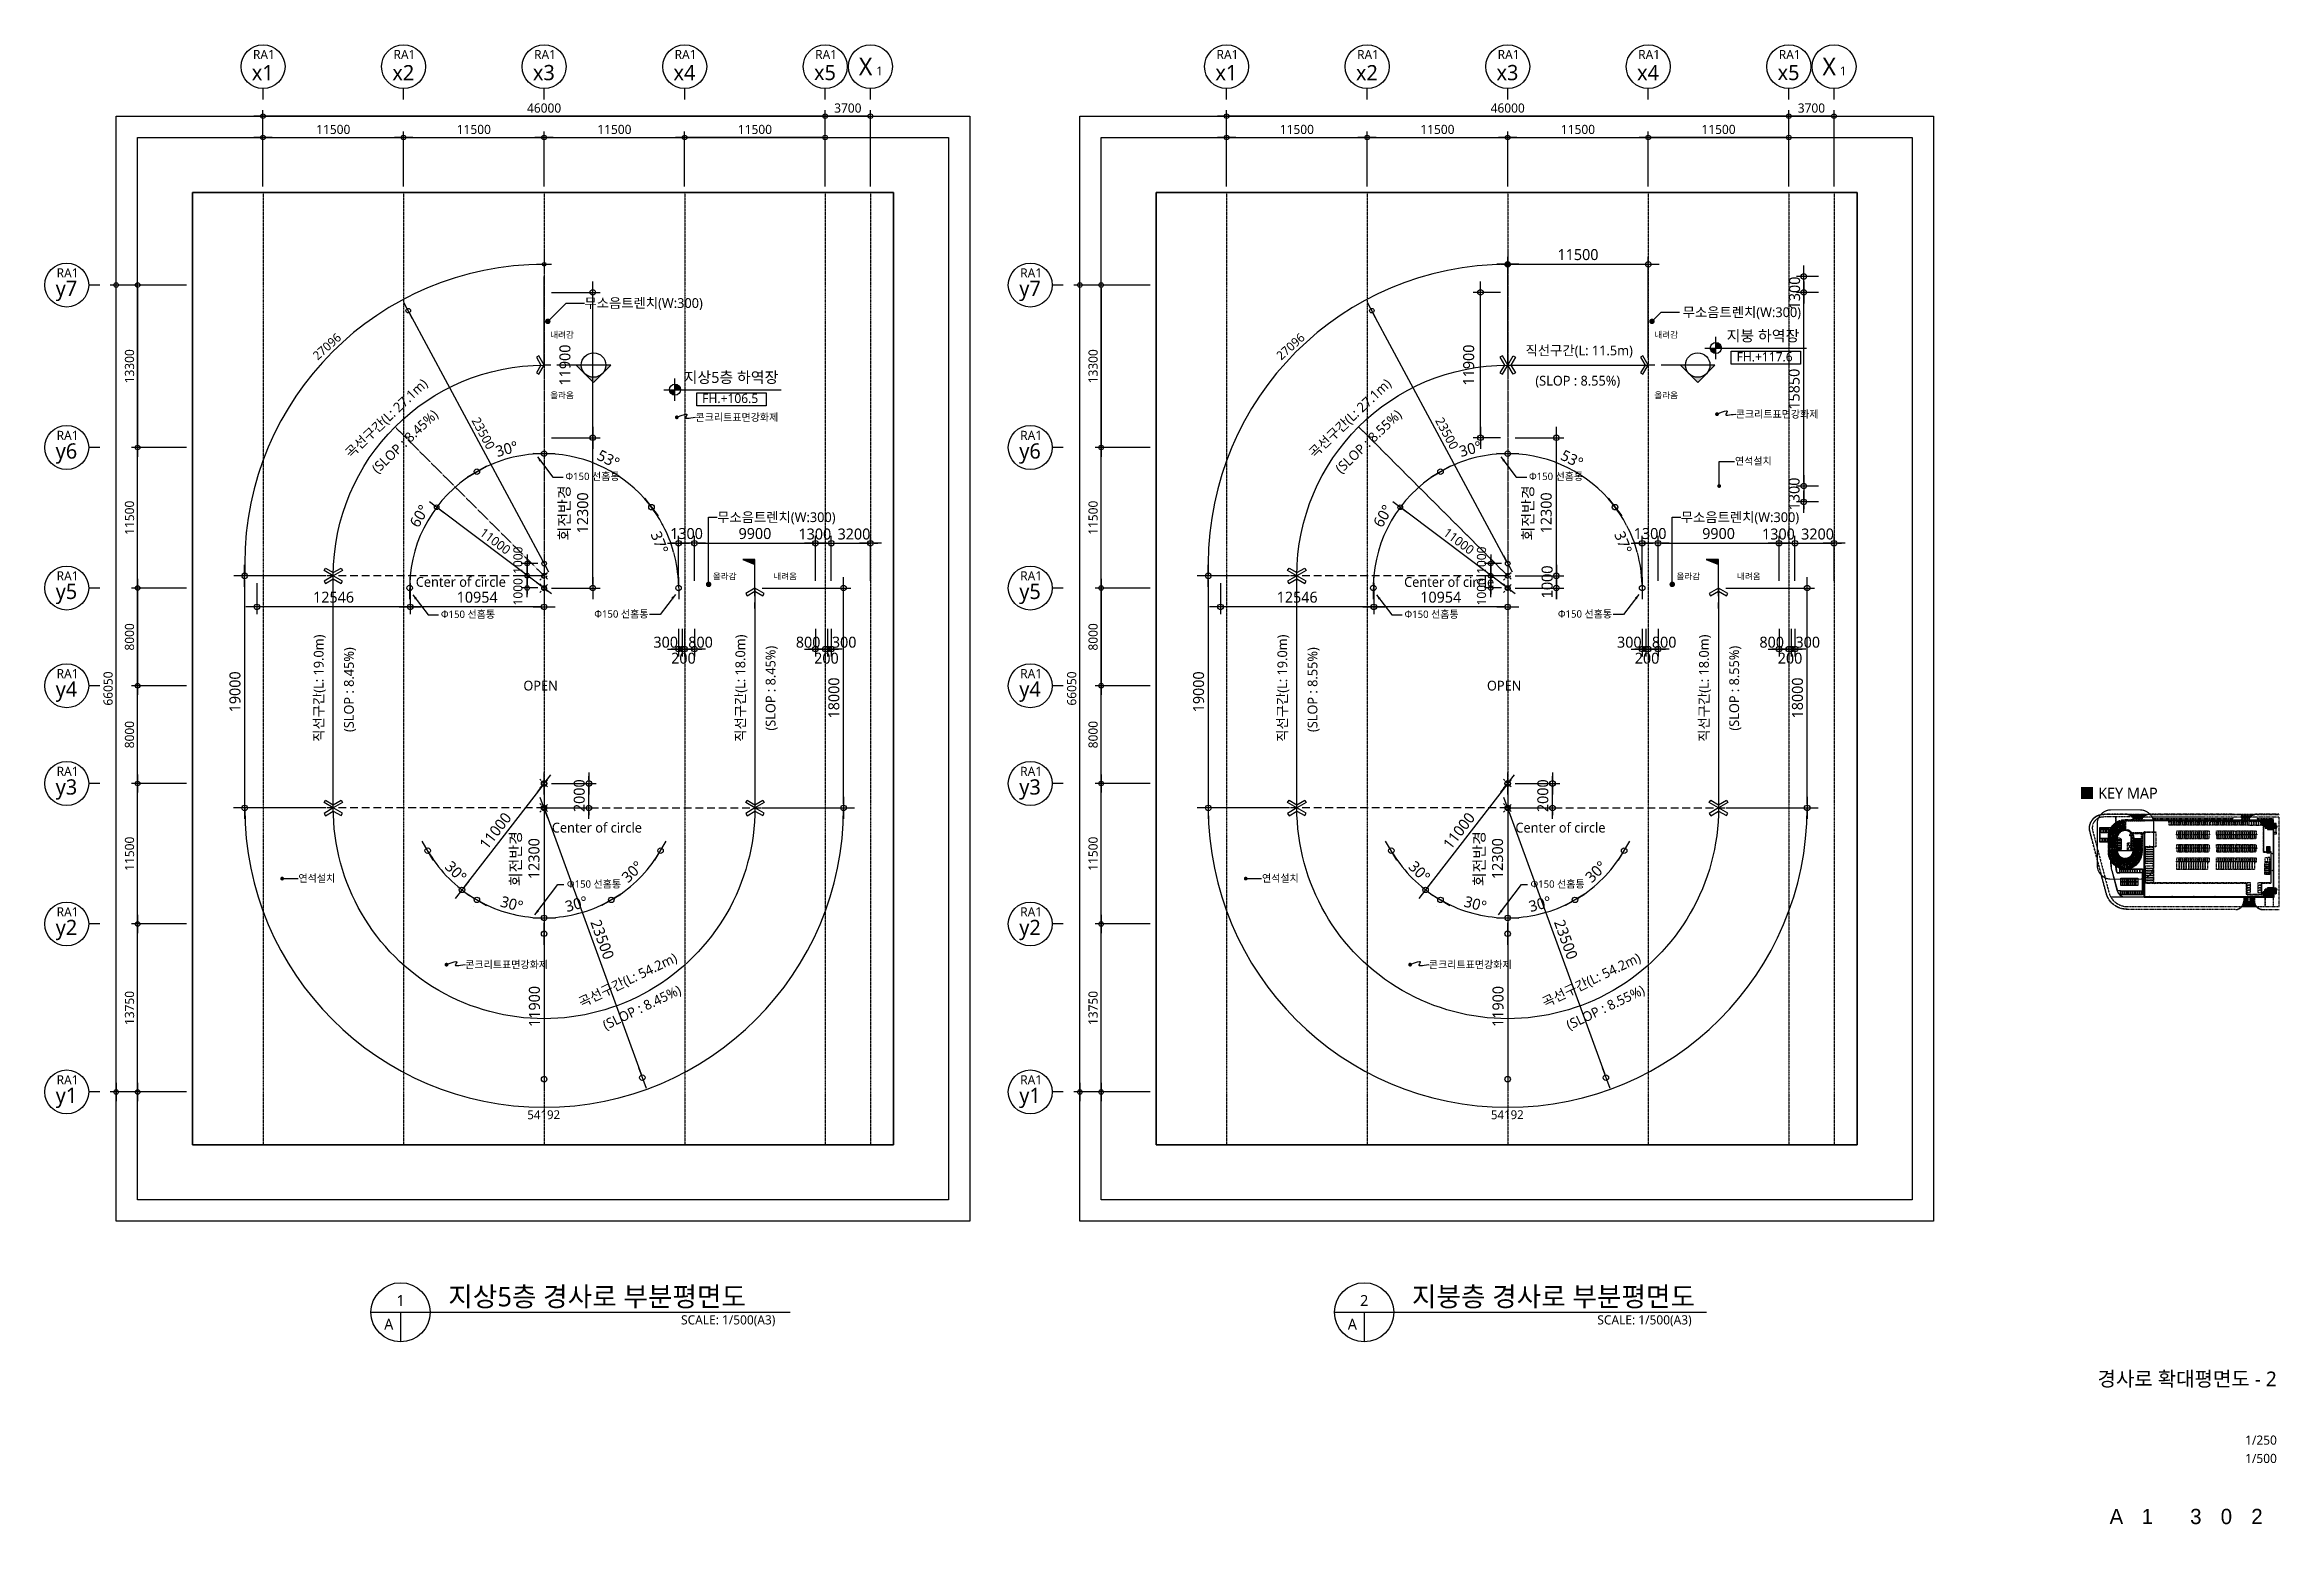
# Model space of a CAD drawing. Header units: millimetres. Extents: x 367092 to 767578, y 396038 to 811791.
# Drawn here: x 379108 to 561940, y 540427 to 661541 of the extents above; entities that cross this region are included whole.
import ezdxf
from ezdxf.enums import TextEntityAlignment as Align

# ---------------------------------------------------------------- set-up
doc = ezdxf.new("R2010")
doc.units = ezdxf.units.MM
doc.header["$LTSCALE"] = 100
doc.header["$MEASUREMENT"] = 0
doc.header["$PDSIZE"] = -10
for name, pattern in [('-HID', [2.5, 1.5, -1]), ('CENTER', [2, 1.25, -0.25, 0.25, -0.25]), ('DASHED', [0.75, 0.5, -0.25]), ('HID', [2.5, 1.5, -1]), ('HIDDEN', [9.525, 6.35, -3.175]), ('HIDDEN2', [0.1875, 0.125, -0.0625])]:
    doc.linetypes.add(name, pattern=pattern)
doc.layers.get('0').update_dxf_attribs({"linetype": 'CONTINUOUS'})
doc.layers.get('Defpoints').update_dxf_attribs({"color": 171, "linetype": 'CONTINUOUS'})
for name, color, linetype in [('CEN(ST)', 1, 'CENTER'), ('DIM', 7, 'CONTINUOUS'), ('ELE2', 3, 'CONTINUOUS'), ('ELE3', 6, 'CONTINUOUS'), ('ELE6', 8, 'CONTINUOUS'), ('ELE9', 9, 'CONTINUOUS'), ('ETC', 14, 'CONTINUOUS'), ('FAC', 6, 'CONTINUOUS'), ('FIN(패널-T75 글라스울)', 6, 'CONTINUOUS'), ('HAT-252', 252, 'CONTINUOUS'), ('IHC', 3, 'CONTINUOUS'), ('LAND-2', 4, 'CONTINUOUS'), ('LAND-3', 9, 'CONTINUOUS'), ('LED', 7, 'CONTINUOUS'), ('NDIM', 7, 'CONTINUOUS'), ('polesign', 7, 'HIDDEN2'), ('RAMP-ELE1', 3, 'CONTINUOUS'), ('RAMP-ELE2', 4, 'CONTINUOUS'), ('RAMP-ELE3', 252, 'CONTINUOUS'), ('SYM', 7, 'CONTINUOUS'), ('SYM(AXIS)', 7, 'CONTINUOUS'), ('SYM(STAIR)', 251, 'CONTINUOUS'), ('SYMBOL', 7, 'CONTINUOUS'), ('TEXT', 3, 'CONTINUOUS'), ('TEXT(AXIS)', 2, 'CONTINUOUS'), ('TEXT(MIN)', 7, 'CONTINUOUS'), ('TEXT(실명)', 3, 'CONTINUOUS'), ('TEXT-TITLE', 6, 'CONTINUOUS'), ('TEXT-기입', 6, 'CONTINUOUS'), ('트렌치', 9, 'CONTINUOUS')]:
    doc.layers.add(name, color=color, linetype=linetype)
doc.layers.add('WORK', color=11, linetype='CONTINUOUS', plot=False)
doc.styles.add('CGS', font='cgse', dxfattribs={"bigfont": 'cgs'})
doc.styles.add('MAP_맑은고딕', font='malgun_0.ttf')
doc.styles.add('궁서체', font='')
doc.styles.add('나눔바른고딕', font='NanumBarunGothic.ttf')
doc.styles.get('궁서체').set_extended_font_data('GungsuhChe')
doc.dimstyles.new('CPDIM1', dxfattribs={"dimtxt": 3, "dimasz": 2.5, "dimexe": 1.25, "dimexo": 5, "dimgap": 1.5, "dimtad": 1, "dimdec": 0, "dimzin": 1, "dimdsep": 46, "dimlunit": 6, "dimtxsty": '궁서체', "dimblk1": 'Z_DOT', "dimblk2": 'Z_DOT', "dimsah": 1, "dimcen": 2.5, "dimadec": 0, "dimazin": 0, "dimtfac": 1, "dimtdec": 0, "dimtix": 1, "dimtmove": 2, "dimatfit": 3, "dimldrblk": 'Z_DOT', "dimfxl": 1, "dimtolj": 1, "dimtzin": 1, "dimarcsym": 0})
doc.dimstyles.new('NDIM 1200', dxfattribs={"dimscale": 500, "dimtxt": 3, "dimasz": 1, "dimexe": 2, "dimexo": 2, "dimgap": 1, "dimtad": 1, "dimdec": 0, "dimdsep": 46, "dimtxsty": 'CGS', "dimblk": 'DOT0', "dimcen": 1, "dimdle": 8, "dimclrd": 2, "dimclre": 2, "dimclrt": 2, "dimadec": 0, "dimazin": 0, "dimtfac": 1, "dimtdec": 0, "dimtix": 1, "dimtmove": 2, "dimatfit": 3, "dimldrblk": 'DOT0', "dimfxl": 1, "dimtolj": 1, "dimtzin": 0, "dimlwd": -1, "dimlwe": -1, "dimarcsym": 0})

msp = doc.modelspace()

# ---------------------------------------------------------------- texts
at = {"layer": 'NDIM', "ltscale": 0.4, "char_height": 720, "attachment_point": 5, "style": '나눔바른고딕'}
for s, insert, rotation in [('\\A1;27096', (402204.5, 636837), 41.936612), ('\\A1;27096', (481043.9, 636837), 41.936612), ('\\A1;54192', (419937, 573947.7), 0.306185), ('\\A1;54192', (498776.3, 573947.7), 0.306185)]:
    msp.add_mtext(s, dxfattribs=dict(at, insert=insert, rotation=rotation))
at = {"layer": 'SYMBOL', "style": '나눔바른고딕'}
for s, p in [('FH.+117.6', (522122.6, 635994.2)), ('FH.+106.5', (437488.7, 632588))]:
    msp.add_text(s, height=756.25, dxfattribs=at).set_placement(p, align=Align.MIDDLE_RIGHT)
at = {"layer": 'TEXT', "style": '나눔바른고딕'}
msp.add_text('■ KEY MAP', height=900, dxfattribs=at).set_placement((545591.8, 600274.8), align=Align.MIDDLE_LEFT)
for s, p in [('지상5층 경사로 부분평면도', (412128, 558265.6)), ('지붕층 경사로 부분평면도', (490967.4, 558265.6))]:
    msp.add_text(s, height=1600, dxfattribs=at).set_placement(p)
for s, p in [('1', (408229.6, 558750.5)), ('2', (487069, 558750.5)), ('A', (407259.9, 556811.1)), ('A', (486099.3, 556811.1))]:
    msp.add_text(s, height=900, dxfattribs=at).set_placement(p, align=Align.MIDDLE)
for p in [(438889.5, 557538.3), (513859.6, 557538.3)]:
    msp.add_text('SCALE: 1/500(A3)', height=750, dxfattribs=at).set_placement(p, align=Align.TOP_RIGHT)
at = {"layer": 'TEXT(MIN)', "style": '나눔바른고딕'}
for s, height, p in [('무소음트렌치(W:300)', 800, (423269.2, 640392.7)), ('무소음트렌치(W:300)', 800, (513123.3, 639642.7)), ('내려감', 500, (420469.2, 637790.7)), ('내려감', 500, (510808.6, 637790.7)), ('올라옴', 500, (420469.2, 632840.7)), ('올라옴', 500, (510808.6, 632840.7)), ('무소음트렌치(W:300)', 800, (434130, 622865.7)), ('무소음트렌치(W:300)', 800, (512969.4, 622865.7)), ('올라감', 500, (433778.3, 618017.2)), ('내려옴', 500, (438728.3, 618017.2)), ('올라감', 500, (512617.6, 618017.2)), ('내려옴', 500, (517567.6, 618017.2))]:
    msp.add_text(s, height=height, dxfattribs=at).set_placement(p, align=Align.MIDDLE_LEFT)
for p in [(426144.5, 626207.8), (504983.9, 626207.8), (415957, 614921.2), (428508.4, 614946.2), (494796.4, 614921.2), (507347.8, 614946.2), (426266.8, 592836.9), (505106.2, 592836.9)]:
    msp.add_text('Φ150 선홈통', height=600, dxfattribs=at).set_placement(p, align=Align.MIDDLE_RIGHT)
for p in [(409470.2, 617166.9), (490330.9, 617162.2), (420598.9, 597053.7), (499438.3, 597053.7)]:
    msp.add_text('Center of circle', height=800, dxfattribs=at).set_placement(p)
for p in [(419680, 609077.8), (498519.4, 609077.8)]:
    msp.add_text('OPEN', height=800, dxfattribs=at).set_placement(p, align=Align.MIDDLE_CENTER)
at = {"layer": 'TEXT(실명)', "style": '나눔바른고딕'}
for s, p in [('지붕 하역장', (522671.4, 637713.6)), ('지상5층 하역장', (439137.2, 634307.5))]:
    msp.add_text(s, height=900, dxfattribs=at).set_placement(p, align=Align.MIDDLE_RIGHT)
for p in [(432355, 631039.7), (517463.2, 631296.6), (413515.2, 586239.2), (492354.5, 586239.2)]:
    msp.add_text('콘크리트표면강화제', height=600, dxfattribs=at).set_placement(p, align=Align.MIDDLE_LEFT)
for p in [(518907, 627462.4), (401370.4, 593310.9), (480209.7, 593310.9)]:
    msp.add_text('연석설치', height=600, dxfattribs=at).set_placement(p, align=Align.MIDDLE_CENTER)
at = {"layer": 'TEXT-TITLE', "style": '나눔바른고딕'}
msp.add_text('경사로 확대평면도 - 2', height=1200, dxfattribs=at).set_placement((554402.4, 551732.6), align=Align.CENTER)
at = {"layer": 'TEXT-기입'}
for s, height, style, p in [('직선구간(L: 11.5m)', 800, '나눔바른고딕', (504660.3, 636510.9)), ('(SLOP : 8.55%%%)', 800, '나눔바른고딕', (504541.5, 634035.9)), ('A', 1250, 'CGS', (548611.3, 541069.5)), ('1', 1250, 'CGS', (551142.7, 541069.5)), ('3', 1250, 'CGS', (555111.3, 541069.5)), ('0', 1250, 'CGS', (557611.3, 541069.5)), ('2', 1250, 'CGS', (560111.3, 541069.5))]:
    msp.add_text(s, height=height, dxfattribs=dict(at, style=style)).set_placement(p, align=Align.MIDDLE_CENTER)
at = {"layer": 'TEXT-기입', "style": '나눔바른고딕'}
for s, rotation, p in [('곡선구간(L: 27.1m)', 43.495004, (407053.5, 630968.3)), ('곡선구간(L: 27.1m)', 43.495004, (485892.9, 630968.3)), ('(SLOP : 8.45%%%)', 43.495004, (408575.6, 629065.3)), ('(SLOP : 8.55%%%)', 43.495004, (487414.9, 629065.3)), ('직선구간(L: 19.0m)', 90, (401524, 608867.7)), ('직선구간(L: 18.0m)', 90, (436024, 608867.7)), ('직선구간(L: 19.0m)', 90, (480363.4, 608867.7)), ('직선구간(L: 18.0m)', 90, (514863.4, 608867.7)), ('(SLOP : 8.45%%%)', 90, (403999, 608748.8)), ('(SLOP : 8.45%%%)', 90, (438499, 608867.7)), ('(SLOP : 8.55%%%)', 90, (482838.4, 608748.8)), ('(SLOP : 8.55%%%)', 90, (517338.4, 608867.7)), ('곡선구간(L: 54.2m)', 25.650366, (426806.6, 584978.3)), ('곡선구간(L: 54.2m)', 25.650366, (505645.9, 584978.3)), ('(SLOP : 8.45%%%)', 25.650366, (427965.3, 582737.5)), ('(SLOP : 8.55%%%)', 25.650366, (506804.7, 582737.5))]:
    msp.add_text(s, height=800, rotation=rotation, dxfattribs=at).set_placement(p, align=Align.MIDDLE_CENTER)
for s, p in [('1/250', (559142.8, 546719.5)), ('1/500', (559142.8, 545219.5))]:
    msp.add_text(s, height=750, dxfattribs=at).set_placement(p, align=Align.BOTTOM_LEFT)

# ---------------------------------------------------------------- blocks, each defined once
blk = doc.blocks.new('DOT0')
blk.add_line((-3, 0), (3, 0))
at = {"color": 6}
blk.add_circle((0, 0), 0.75, dxfattribs=at)
blk = doc.blocks.new('*D142')
at = {"layer": 'Defpoints', "color": 0, "ltscale": 0.4, "transparency": 16777216}
for p in [(419969, 601066), (419969, 588766), (419969, 588766)]:
    blk.add_point(p, dxfattribs=at)
at = {"layer": 'NDIM', "ltscale": 0.4, "transparency": 16777216}
blk.add_line((419969, 600766), (419969, 589066), dxfattribs=at)
at = {"layer": 'NDIM', "ltscale": 0.4, "transparency": 16777216, "xscale": 300, "yscale": 300, "zscale": 300}
for p, rotation in [((419969, 601066), 89.99844674379995), ((419969, 588766), 269.9984467437999)]:
    blk.add_blockref('DOT0', p, dxfattribs=dict(at, rotation=rotation))
at = {"layer": 'NDIM', "ltscale": 0.4, "transparency": 16777216, "insert": (418392, 594916), "char_height": 900, "attachment_point": 5, "rotation": 89.99845, "style": '나눔바른고딕'}
blk.add_mtext('\\A1;회전반경\\P12300', dxfattribs=at)
blk = doc.blocks.new('*D459')
at = {"layer": 'Defpoints', "color": 0, "ltscale": 0.4, "transparency": 16777216}
for p in [(43327293, 1704615), (43315793, 1700115), (43327293, 1700115)]:
    blk.add_point(p, dxfattribs=at)
at = {"layer": 'NDIM', "ltscale": 0.4, "transparency": 16777216}
for p, q in [((43315793, 1700615), (43315793, 1705115)), ((43316043, 1704615), (43327043, 1704615)), ((43327293, 1700615), (43327293, 1705115))]:
    blk.add_line(p, q, dxfattribs=at)
at = {"layer": 'NDIM', "ltscale": 0.4, "transparency": 16777216, "xscale": 250, "yscale": 250, "zscale": 250, "rotation": 180}
blk.add_blockref('DOT0', (43315793, 1704615), dxfattribs=at)
at = {"layer": 'NDIM', "ltscale": 0.4, "transparency": 16777216, "xscale": 250, "yscale": 250, "zscale": 250}
blk.add_blockref('DOT0', (43327293, 1704615), dxfattribs=at)
at = {"layer": 'NDIM', "ltscale": 0.4, "transparency": 16777216, "insert": (43321543, 1705273), "char_height": 750, "attachment_point": 5, "style": '나눔바른고딕'}
blk.add_mtext('\\A1;11500', dxfattribs=at)
blk = doc.blocks.new('*D460')
at = {"layer": 'Defpoints', "color": 0, "ltscale": 0.4, "transparency": 16777216}
for p in [(43315793, 1704615), (43304293, 1700115), (43315793, 1700115)]:
    blk.add_point(p, dxfattribs=at)
at = {"layer": 'NDIM', "ltscale": 0.4, "transparency": 16777216}
for p, q in [((43304293, 1700615), (43304293, 1705115)), ((43304543, 1704615), (43315543, 1704615)), ((43315793, 1700615), (43315793, 1705115))]:
    blk.add_line(p, q, dxfattribs=at)
at = {"layer": 'NDIM', "ltscale": 0.4, "transparency": 16777216, "xscale": 250, "yscale": 250, "zscale": 250, "rotation": 180}
blk.add_blockref('DOT0', (43304293, 1704615), dxfattribs=at)
at = {"layer": 'NDIM', "ltscale": 0.4, "transparency": 16777216, "xscale": 250, "yscale": 250, "zscale": 250}
blk.add_blockref('DOT0', (43315793, 1704615), dxfattribs=at)
at = {"layer": 'NDIM', "ltscale": 0.4, "transparency": 16777216, "insert": (43310043, 1705273), "char_height": 750, "attachment_point": 5, "style": '나눔바른고딕'}
blk.add_mtext('\\A1;11500', dxfattribs=at)
blk = doc.blocks.new('*D461')
at = {"layer": 'Defpoints', "color": 0, "ltscale": 0.4, "transparency": 16777216}
for p in [(43304293, 1704615), (43292793, 1700115), (43304293, 1700115)]:
    blk.add_point(p, dxfattribs=at)
at = {"layer": 'NDIM', "ltscale": 0.4, "transparency": 16777216}
for p, q in [((43292793, 1700615), (43292793, 1705115)), ((43293043, 1704615), (43304043, 1704615)), ((43304293, 1700615), (43304293, 1705115))]:
    blk.add_line(p, q, dxfattribs=at)
at = {"layer": 'NDIM', "ltscale": 0.4, "transparency": 16777216, "xscale": 250, "yscale": 250, "zscale": 250, "rotation": 180}
blk.add_blockref('DOT0', (43292793, 1704615), dxfattribs=at)
at = {"layer": 'NDIM', "ltscale": 0.4, "transparency": 16777216, "xscale": 250, "yscale": 250, "zscale": 250}
blk.add_blockref('DOT0', (43304293, 1704615), dxfattribs=at)
at = {"layer": 'NDIM', "ltscale": 0.4, "transparency": 16777216, "insert": (43298543, 1705273), "char_height": 750, "attachment_point": 5, "style": '나눔바른고딕'}
blk.add_mtext('\\A1;11500', dxfattribs=at)
blk = doc.blocks.new('*D462')
at = {"layer": 'Defpoints', "color": 0, "ltscale": 0.4, "transparency": 16777216}
for p in [(43287032, 1692540), (43282532, 1679240), (43287032, 1679240)]:
    blk.add_point(p, dxfattribs=at)
at = {"layer": 'NDIM', "ltscale": 0.4, "transparency": 16777216}
for p, q in [((43286532, 1692540), (43282032, 1692540)), ((43282532, 1692290), (43282532, 1679490)), ((43286532, 1679240), (43282032, 1679240))]:
    blk.add_line(p, q, dxfattribs=at)
at = {"layer": 'NDIM', "ltscale": 0.4, "transparency": 16777216, "xscale": 250, "yscale": 250, "zscale": 250}
for p, rotation in [((43282532, 1692540), 90), ((43282532, 1679240), 270)]:
    blk.add_blockref('DOT0', p, dxfattribs=dict(at, rotation=rotation))
at = {"layer": 'NDIM', "ltscale": 0.4, "transparency": 16777216, "insert": (43281874, 1685890), "char_height": 750, "attachment_point": 5, "rotation": 90, "style": '나눔바른고딕'}
blk.add_mtext('\\A1;13300', dxfattribs=at)
blk = doc.blocks.new('*D463')
at = {"layer": 'Defpoints', "color": 0, "ltscale": 0.4, "transparency": 16777216}
for p in [(43282532, 1679240), (43287032, 1679240), (43287032, 1667740)]:
    blk.add_point(p, dxfattribs=at)
at = {"layer": 'NDIM', "ltscale": 0.4, "transparency": 16777216}
for p, q in [((43286532, 1679240), (43282032, 1679240)), ((43282532, 1667990), (43282532, 1678990)), ((43286532, 1667740), (43282032, 1667740))]:
    blk.add_line(p, q, dxfattribs=at)
at = {"layer": 'NDIM', "ltscale": 0.4, "transparency": 16777216, "xscale": 250, "yscale": 250, "zscale": 250}
for p, rotation in [((43282532, 1679240), 90), ((43282532, 1667740), 270)]:
    blk.add_blockref('DOT0', p, dxfattribs=dict(at, rotation=rotation))
at = {"layer": 'NDIM', "ltscale": 0.4, "transparency": 16777216, "insert": (43281874, 1673490), "char_height": 750, "attachment_point": 5, "rotation": 90, "style": '나눔바른고딕'}
blk.add_mtext('\\A1;11500', dxfattribs=at)
blk = doc.blocks.new('*D464')
at = {"layer": 'Defpoints', "color": 0, "ltscale": 0.4, "transparency": 16777216}
for p in [(43327293, 1704615), (43327293, 1700115), (43338793, 1700115)]:
    blk.add_point(p, dxfattribs=at)
at = {"layer": 'NDIM', "ltscale": 0.4, "transparency": 16777216}
for p, q in [((43327293, 1700615), (43327293, 1705115)), ((43338543, 1704615), (43327543, 1704615)), ((43338793, 1700615), (43338793, 1705115))]:
    blk.add_line(p, q, dxfattribs=at)
at = {"layer": 'NDIM', "ltscale": 0.4, "transparency": 16777216, "xscale": 250, "yscale": 250, "zscale": 250, "rotation": 180}
blk.add_blockref('DOT0', (43327293, 1704615), dxfattribs=at)
at = {"layer": 'NDIM', "ltscale": 0.4, "transparency": 16777216, "xscale": 250, "yscale": 250, "zscale": 250}
blk.add_blockref('DOT0', (43338793, 1704615), dxfattribs=at)
at = {"layer": 'NDIM', "ltscale": 0.4, "transparency": 16777216, "insert": (43333043, 1705273), "char_height": 750, "attachment_point": 5, "style": '나눔바른고딕'}
blk.add_mtext('\\A1;11500', dxfattribs=at)
blk = doc.blocks.new('A$C2F20087E')
at = {"layer": 'SYM(AXIS)'}
blk.add_line((600, 0), (600, 300), dxfattribs=at)
blk.add_circle((600, 900), 600, dxfattribs=at)
blk = doc.blocks.new('*D465')
at = {"layer": 'Defpoints', "color": 0, "ltscale": 0.4, "transparency": 16777216}
for p in [(43338793, 1706365), (43338793, 1700115), (43342493, 1700115)]:
    blk.add_point(p, dxfattribs=at)
at = {"layer": 'NDIM', "ltscale": 0.4, "transparency": 16777216}
for p, q in [((43338793, 1700615), (43338793, 1706865)), ((43342243, 1706365), (43339043, 1706365)), ((43342493, 1700615), (43342493, 1706865))]:
    blk.add_line(p, q, dxfattribs=at)
at = {"layer": 'NDIM', "ltscale": 0.4, "transparency": 16777216, "xscale": 250, "yscale": 250, "zscale": 250, "rotation": 180}
blk.add_blockref('DOT0', (43338793, 1706365), dxfattribs=at)
at = {"layer": 'NDIM', "ltscale": 0.4, "transparency": 16777216, "xscale": 250, "yscale": 250, "zscale": 250}
blk.add_blockref('DOT0', (43342493, 1706365), dxfattribs=at)
at = {"layer": 'NDIM', "ltscale": 0.4, "transparency": 16777216, "insert": (43340643, 1707023), "char_height": 750, "attachment_point": 5, "style": '나눔바른고딕'}
blk.add_mtext('\\A1;3700', dxfattribs=at)
blk = doc.blocks.new('*D466')
at = {"layer": 'Defpoints', "color": 0, "ltscale": 0.4, "transparency": 16777216}
for p in [(43292793, 1706365), (43292793, 1700115), (43338793, 1700115)]:
    blk.add_point(p, dxfattribs=at)
at = {"layer": 'NDIM', "ltscale": 0.4, "transparency": 16777216}
for p, q in [((43292793, 1700615), (43292793, 1706865)), ((43338543, 1706365), (43293043, 1706365)), ((43338793, 1700615), (43338793, 1706865))]:
    blk.add_line(p, q, dxfattribs=at)
at = {"layer": 'NDIM', "ltscale": 0.4, "transparency": 16777216, "xscale": 250, "yscale": 250, "zscale": 250, "rotation": 180}
blk.add_blockref('DOT0', (43292793, 1706365), dxfattribs=at)
at = {"layer": 'NDIM', "ltscale": 0.4, "transparency": 16777216, "xscale": 250, "yscale": 250, "zscale": 250}
blk.add_blockref('DOT0', (43338793, 1706365), dxfattribs=at)
at = {"layer": 'NDIM', "ltscale": 0.4, "transparency": 16777216, "insert": (43315793, 1707023), "char_height": 750, "attachment_point": 5, "style": '나눔바른고딕'}
blk.add_mtext('\\A1;46000', dxfattribs=at)
blk = doc.blocks.new('*D467')
at = {"layer": 'Defpoints', "color": 0, "ltscale": 0.4, "transparency": 16777216}
for p in [(43287032, 1667740), (43282532, 1659740), (43287032, 1659740)]:
    blk.add_point(p, dxfattribs=at)
at = {"layer": 'NDIM', "ltscale": 0.4, "transparency": 16777216}
for p, q in [((43286532, 1667740), (43282032, 1667740)), ((43282532, 1667490), (43282532, 1659990)), ((43286532, 1659740), (43282032, 1659740))]:
    blk.add_line(p, q, dxfattribs=at)
at = {"layer": 'NDIM', "ltscale": 0.4, "transparency": 16777216, "xscale": 250, "yscale": 250, "zscale": 250}
for p, rotation in [((43282532, 1667740), 90), ((43282532, 1659740), 270)]:
    blk.add_blockref('DOT0', p, dxfattribs=dict(at, rotation=rotation))
at = {"layer": 'NDIM', "ltscale": 0.4, "transparency": 16777216, "insert": (43281874, 1663740), "char_height": 750, "attachment_point": 5, "rotation": 90, "style": '나눔바른고딕'}
blk.add_mtext('\\A1;8000', dxfattribs=at)
blk = doc.blocks.new('*D468')
at = {"layer": 'Defpoints', "color": 0, "ltscale": 0.4, "transparency": 16777216}
for p in [(43282532, 1659740), (43287032, 1659740), (43287032, 1651740)]:
    blk.add_point(p, dxfattribs=at)
at = {"layer": 'NDIM', "ltscale": 0.4, "transparency": 16777216}
for p, q in [((43286532, 1659740), (43282032, 1659740)), ((43282532, 1651990), (43282532, 1659490)), ((43286532, 1651740), (43282032, 1651740))]:
    blk.add_line(p, q, dxfattribs=at)
at = {"layer": 'NDIM', "ltscale": 0.4, "transparency": 16777216, "xscale": 250, "yscale": 250, "zscale": 250}
for p, rotation in [((43282532, 1659740), 90), ((43282532, 1651740), 270)]:
    blk.add_blockref('DOT0', p, dxfattribs=dict(at, rotation=rotation))
at = {"layer": 'NDIM', "ltscale": 0.4, "transparency": 16777216, "insert": (43281874, 1655740), "char_height": 750, "attachment_point": 5, "rotation": 90, "style": '나눔바른고딕'}
blk.add_mtext('\\A1;8000', dxfattribs=at)
blk = doc.blocks.new('*D469')
at = {"layer": 'Defpoints', "color": 0, "ltscale": 0.4, "transparency": 16777216}
for p in [(43282532, 1651740), (43287032, 1651740), (43287032, 1640240)]:
    blk.add_point(p, dxfattribs=at)
at = {"layer": 'NDIM', "ltscale": 0.4, "transparency": 16777216}
for p, q in [((43286532, 1651740), (43282032, 1651740)), ((43282532, 1640490), (43282532, 1651490)), ((43286532, 1640240), (43282032, 1640240))]:
    blk.add_line(p, q, dxfattribs=at)
at = {"layer": 'NDIM', "ltscale": 0.4, "transparency": 16777216, "xscale": 250, "yscale": 250, "zscale": 250}
for p, rotation in [((43282532, 1651740), 90), ((43282532, 1640240), 270)]:
    blk.add_blockref('DOT0', p, dxfattribs=dict(at, rotation=rotation))
at = {"layer": 'NDIM', "ltscale": 0.4, "transparency": 16777216, "insert": (43281874, 1645990), "char_height": 750, "attachment_point": 5, "rotation": 90, "style": '나눔바른고딕'}
blk.add_mtext('\\A1;11500', dxfattribs=at)
blk = doc.blocks.new('*D470')
at = {"layer": 'Defpoints', "color": 0, "ltscale": 0.4, "transparency": 16777216}
for p in [(43282532, 1640240), (43287032, 1640240), (43287032, 1626490)]:
    blk.add_point(p, dxfattribs=at)
at = {"layer": 'NDIM', "ltscale": 0.4, "transparency": 16777216}
for p, q in [((43286532, 1640240), (43282032, 1640240)), ((43282532, 1626740), (43282532, 1639990)), ((43286532, 1626490), (43282032, 1626490))]:
    blk.add_line(p, q, dxfattribs=at)
at = {"layer": 'NDIM', "ltscale": 0.4, "transparency": 16777216, "xscale": 250, "yscale": 250, "zscale": 250}
for p, rotation in [((43282532, 1640240), 90), ((43282532, 1626490), 270)]:
    blk.add_blockref('DOT0', p, dxfattribs=dict(at, rotation=rotation))
at = {"layer": 'NDIM', "ltscale": 0.4, "transparency": 16777216, "insert": (43281874, 1633365), "char_height": 750, "attachment_point": 5, "rotation": 90, "style": '나눔바른고딕'}
blk.add_mtext('\\A1;13750', dxfattribs=at)
blk = doc.blocks.new('*D471')
at = {"layer": 'Defpoints', "color": 0, "ltscale": 0.4, "transparency": 16777216}
for p in [(43280782, 1692540), (43287032, 1692540), (43287032, 1626490)]:
    blk.add_point(p, dxfattribs=at)
at = {"layer": 'NDIM', "ltscale": 0.4, "transparency": 16777216}
for p, q in [((43286532, 1692540), (43280282, 1692540)), ((43280782, 1626740), (43280782, 1692290)), ((43286532, 1626490), (43280282, 1626490))]:
    blk.add_line(p, q, dxfattribs=at)
at = {"layer": 'NDIM', "ltscale": 0.4, "transparency": 16777216, "xscale": 250, "yscale": 250, "zscale": 250}
for p, rotation in [((43280782, 1692540), 90), ((43280782, 1626490), 270)]:
    blk.add_blockref('DOT0', p, dxfattribs=dict(at, rotation=rotation))
at = {"layer": 'NDIM', "ltscale": 0.4, "transparency": 16777216, "insert": (43280124, 1659515), "char_height": 750, "attachment_point": 5, "rotation": 90, "style": '나눔바른고딕'}
blk.add_mtext('\\A1;66050', dxfattribs=at)
blk = doc.blocks.new('A$C1A302DD2')
at = {"layer": 'SYM'}
h = blk.add_hatch(color=256, dxfattribs=at)
h.paths.add_polyline_path([(707, 1207), (354, 854, -0.414214), (1061, 854)])
h.paths.add_polyline_path([(354, 854), (0, 500), (207, 500, -0.198912)])
h.paths.add_polyline_path([(1061, 854, -0.198912), (1207, 500), (1414, 500)])
for p, q in [((0, 500), (707, 1207)), ((1414, 500), (707, 1207)), ((0, 500), (207, 500)), ((207, 500), (1207, 500)), ((1207, 500), (2207, 500)), ((2457, 500), (2707, 500))]:
    blk.add_line(p, q, dxfattribs=at)
blk.add_circle((707, 500), 500, dxfattribs=at)
blk = doc.blocks.new('A$C1AFB1B41')
at = {"layer": 'SYM'}
blk.add_hatch(color=256, dxfattribs=at).paths.add_polyline_path([(2000, 500), (1800, 0), (2000, 0)])
for p, q in [((0, 0), (250, 0)), ((500, 0), (2000, 0)), ((2000, 500), (1800, 0)), ((2000, 0), (2000, 500))]:
    blk.add_line(p, q, dxfattribs=at)
blk = doc.blocks.new('A$C3FE61B3A')
at = {"layer": 'SYM(STAIR)', "color": 2, "linetype": 'HID'}
for points in [[(0, 707), (707, 0)], [(0, 0), (707, 707)]]:
    blk.add_lwpolyline(points, dxfattribs=at)
blk.add_circle((354, 354), 200, dxfattribs=at)
blk = doc.blocks.new('*D76')
at = {"layer": 'Defpoints', "color": 0, "ltscale": 0.4, "transparency": 16777216}
for p in [(409015, 618066), (419969, 618066), (409015, 615523)]:
    blk.add_point(p, dxfattribs=at)
at = {"layer": 'NDIM', "ltscale": 0.4, "transparency": 16777216}
for p, q in [((409015, 617466), (409015, 614923)), ((419969, 617466), (419969, 614923)), ((419669, 615523), (409315, 615523))]:
    blk.add_line(p, q, dxfattribs=at)
at = {"layer": 'NDIM', "ltscale": 0.4, "transparency": 16777216, "xscale": 300, "yscale": 300, "zscale": 300, "rotation": 180}
blk.add_blockref('DOT0', (409015, 615523), dxfattribs=at)
at = {"layer": 'NDIM', "ltscale": 0.4, "transparency": 16777216, "xscale": 300, "yscale": 300, "zscale": 300}
blk.add_blockref('DOT0', (419969, 615523), dxfattribs=at)
at = {"layer": 'NDIM', "ltscale": 0.4, "transparency": 16777216, "insert": (414492, 616312), "char_height": 900, "attachment_point": 5, "style": '나눔바른고딕'}
blk.add_mtext('\\A1;10954', dxfattribs=at)
blk = doc.blocks.new('*D77')
at = {"layer": 'Defpoints', "color": 0, "ltscale": 0.4, "transparency": 16777216}
for p in [(396469, 618066), (409015, 618066), (396469, 615523)]:
    blk.add_point(p, dxfattribs=at)
at = {"layer": 'NDIM', "ltscale": 0.4, "transparency": 16777216}
for p, q in [((396469, 617466), (396469, 614923)), ((409015, 617466), (409015, 614923)), ((408715, 615523), (396769, 615523))]:
    blk.add_line(p, q, dxfattribs=at)
at = {"layer": 'NDIM', "ltscale": 0.4, "transparency": 16777216, "xscale": 300, "yscale": 300, "zscale": 300, "rotation": 180}
blk.add_blockref('DOT0', (396469, 615523), dxfattribs=at)
at = {"layer": 'NDIM', "ltscale": 0.4, "transparency": 16777216, "xscale": 300, "yscale": 300, "zscale": 300}
blk.add_blockref('DOT0', (409015, 615523), dxfattribs=at)
at = {"layer": 'NDIM', "ltscale": 0.4, "transparency": 16777216, "insert": (402742, 616310), "char_height": 900, "attachment_point": 5, "style": '나눔바른고딕'}
blk.add_mtext('\\A1;12546', dxfattribs=at)
blk = doc.blocks.new('*D78')
at = {"layer": 'Defpoints', "color": 0, "ltscale": 0.4, "transparency": 16777216}
for p in [(419969, 588766), (419969, 576866), (419969, 576866)]:
    blk.add_point(p, dxfattribs=at)
at = {"layer": 'NDIM', "ltscale": 0.4, "transparency": 16777216}
blk.add_line((419969, 588466), (419969, 577166), dxfattribs=at)
at = {"layer": 'NDIM', "ltscale": 0.4, "transparency": 16777216, "xscale": 300, "yscale": 300, "zscale": 300}
for p, rotation in [((419969, 588766), 89.99984902634523), ((419969, 576866), 269.9998490263452)]:
    blk.add_blockref('DOT0', p, dxfattribs=dict(at, rotation=rotation))
at = {"layer": 'NDIM', "ltscale": 0.4, "transparency": 16777216, "insert": (419179, 582816), "char_height": 900, "attachment_point": 5, "rotation": 89.99985, "style": '나눔바른고딕'}
blk.add_mtext('\\A1;11900', dxfattribs=at)
blk = doc.blocks.new('*D79')
at = {"layer": 'Defpoints', "color": 0, "ltscale": 0.4, "transparency": 16777216}
for p in [(402719, 618066), (395469, 599066), (402719, 599066)]:
    blk.add_point(p, dxfattribs=at)
at = {"layer": 'NDIM', "ltscale": 0.4, "transparency": 16777216}
for p, q in [((402119, 618066), (394869, 618066)), ((395469, 617766), (395469, 599366)), ((402119, 599066), (394869, 599066))]:
    blk.add_line(p, q, dxfattribs=at)
at = {"layer": 'NDIM', "ltscale": 0.4, "transparency": 16777216, "xscale": 300, "yscale": 300, "zscale": 300}
for p, rotation in [((395469, 618066), 90), ((395469, 599066), 270)]:
    blk.add_blockref('DOT0', p, dxfattribs=dict(at, rotation=rotation))
at = {"layer": 'NDIM', "ltscale": 0.4, "transparency": 16777216, "insert": (394680, 608566), "char_height": 900, "attachment_point": 5, "rotation": 90, "style": '나눔바른고딕'}
blk.add_mtext('\\A1;19000', dxfattribs=at)
blk = doc.blocks.new('*D80')
at = {"layer": 'Defpoints', "color": 0, "ltscale": 0.4, "transparency": 16777216}
for p in [(437219, 617066), (444469, 617066), (437219, 599066)]:
    blk.add_point(p, dxfattribs=at)
at = {"layer": 'NDIM', "ltscale": 0.4, "transparency": 16777216}
for p, q in [((437819, 617066), (445069, 617066)), ((444469, 599366), (444469, 616766)), ((437819, 599066), (445069, 599066))]:
    blk.add_line(p, q, dxfattribs=at)
at = {"layer": 'NDIM', "ltscale": 0.4, "transparency": 16777216, "xscale": 300, "yscale": 300, "zscale": 300}
for p, rotation in [((444469, 617066), 90), ((444469, 599066), 270)]:
    blk.add_blockref('DOT0', p, dxfattribs=dict(at, rotation=rotation))
at = {"layer": 'NDIM', "ltscale": 0.4, "transparency": 16777216, "insert": (443681, 608066), "char_height": 900, "attachment_point": 5, "rotation": 90, "style": '나눔바른고딕'}
blk.add_mtext('\\A1;18000', dxfattribs=at)
blk = doc.blocks.new('*D81')
at = {"layer": 'Defpoints', "color": 0, "ltscale": 0.4, "transparency": 16777216}
for p in [(442169, 620732), (432269, 617066), (442169, 617066)]:
    blk.add_point(p, dxfattribs=at)
at = {"layer": 'NDIM', "ltscale": 0.4, "transparency": 16777216}
for p, q in [((432269, 617666), (432269, 621332)), ((432569, 620732), (441869, 620732)), ((442169, 617666), (442169, 621332))]:
    blk.add_line(p, q, dxfattribs=at)
at = {"layer": 'NDIM', "ltscale": 0.4, "transparency": 16777216, "xscale": 300, "yscale": 300, "zscale": 300, "rotation": 180}
blk.add_blockref('DOT0', (432269, 620732), dxfattribs=at)
at = {"layer": 'NDIM', "ltscale": 0.4, "transparency": 16777216, "xscale": 300, "yscale": 300, "zscale": 300}
blk.add_blockref('DOT0', (442169, 620732), dxfattribs=at)
at = {"layer": 'NDIM', "ltscale": 0.4, "transparency": 16777216, "insert": (437219, 621521), "char_height": 900, "attachment_point": 5, "style": '나눔바른고딕'}
blk.add_mtext('\\A1;9900', dxfattribs=at)
blk = doc.blocks.new('*D82')
at = {"layer": 'Defpoints', "color": 0, "ltscale": 0.4, "transparency": 16777216}
for p in [(430969, 620732), (430969, 617066), (432269, 617066)]:
    blk.add_point(p, dxfattribs=at)
at = {"layer": 'NDIM', "ltscale": 0.4, "transparency": 16777216}
for p, q in [((430669, 620732), (430369, 620732)), ((430969, 617666), (430969, 621332)), ((432269, 620732), (430969, 620732)), ((432269, 617666), (432269, 621332)), ((432569, 620732), (432869, 620732))]:
    blk.add_line(p, q, dxfattribs=at)
at = {"layer": 'NDIM', "ltscale": 0.4, "transparency": 16777216, "xscale": 300, "yscale": 300, "zscale": 300}
blk.add_blockref('DOT0', (430969, 620732), dxfattribs=at)
at = {"layer": 'NDIM', "ltscale": 0.4, "transparency": 16777216, "xscale": 300, "yscale": 300, "zscale": 300, "rotation": 180}
blk.add_blockref('DOT0', (432269, 620732), dxfattribs=at)
at = {"layer": 'NDIM', "ltscale": 0.4, "transparency": 16777216, "insert": (431619, 621521), "char_height": 900, "attachment_point": 5, "style": '나눔바른고딕'}
blk.add_mtext('\\A1;1300', dxfattribs=at)
blk = doc.blocks.new('*D83')
at = {"layer": 'Defpoints', "color": 0, "ltscale": 0.4, "transparency": 16777216}
for p in [(443469, 620732), (442169, 617066), (443469, 617066)]:
    blk.add_point(p, dxfattribs=at)
at = {"layer": 'NDIM', "ltscale": 0.4, "transparency": 16777216}
for p, q in [((442169, 617666), (442169, 621332)), ((442469, 620732), (443169, 620732)), ((443469, 617666), (443469, 621332))]:
    blk.add_line(p, q, dxfattribs=at)
at = {"layer": 'NDIM', "ltscale": 0.4, "transparency": 16777216, "xscale": 300, "yscale": 300, "zscale": 300, "rotation": 180}
blk.add_blockref('DOT0', (442169, 620732), dxfattribs=at)
at = {"layer": 'NDIM', "ltscale": 0.4, "transparency": 16777216, "xscale": 300, "yscale": 300, "zscale": 300}
blk.add_blockref('DOT0', (443469, 620732), dxfattribs=at)
at = {"layer": 'NDIM', "ltscale": 0.4, "transparency": 16777216, "insert": (442119, 621482), "char_height": 900, "attachment_point": 5, "style": '나눔바른고딕'}
blk.add_mtext('\\A1;1300', dxfattribs=at)
blk = doc.blocks.new('*D84')
at = {"layer": 'Defpoints', "color": 0, "ltscale": 0.4, "transparency": 16777216}
for p in [(446669, 620732), (443469, 617066), (446669, 617066)]:
    blk.add_point(p, dxfattribs=at)
at = {"layer": 'NDIM', "ltscale": 0.4, "transparency": 16777216}
for p, q in [((443169, 620732), (442869, 620732)), ((443469, 617666), (443469, 621332)), ((443469, 620732), (446669, 620732)), ((446669, 617666), (446669, 621332)), ((446969, 620732), (447269, 620732))]:
    blk.add_line(p, q, dxfattribs=at)
at = {"layer": 'NDIM', "ltscale": 0.4, "transparency": 16777216, "xscale": 300, "yscale": 300, "zscale": 300}
blk.add_blockref('DOT0', (443469, 620732), dxfattribs=at)
at = {"layer": 'NDIM', "ltscale": 0.4, "transparency": 16777216, "xscale": 300, "yscale": 300, "zscale": 300, "rotation": 180}
blk.add_blockref('DOT0', (446669, 620732), dxfattribs=at)
at = {"layer": 'NDIM', "ltscale": 0.4, "transparency": 16777216, "insert": (445319, 621482), "char_height": 900, "attachment_point": 5, "style": '나눔바른고딕'}
blk.add_mtext('\\A1;3200', dxfattribs=at)
blk = doc.blocks.new('*D85')
at = {"layer": 'Defpoints', "color": 0, "ltscale": 0.4, "transparency": 16777216}
for p in [(430969, 614316), (431269, 614316), (431269, 612066)]:
    blk.add_point(p, dxfattribs=at)
at = {"layer": 'NDIM', "ltscale": 0.4, "transparency": 16777216}
for p, q in [((430969, 613716), (430969, 611466)), ((431269, 613716), (431269, 611466)), ((430669, 612066), (430369, 612066)), ((430969, 612066), (431269, 612066)), ((431569, 612066), (431869, 612066))]:
    blk.add_line(p, q, dxfattribs=at)
at = {"layer": 'NDIM', "ltscale": 0.4, "transparency": 16777216, "xscale": 300, "yscale": 300, "zscale": 300}
blk.add_blockref('DOT0', (430969, 612066), dxfattribs=at)
at = {"layer": 'NDIM', "ltscale": 0.4, "transparency": 16777216, "xscale": 300, "yscale": 300, "zscale": 300, "rotation": 180}
blk.add_blockref('DOT0', (431269, 612066), dxfattribs=at)
at = {"layer": 'NDIM', "ltscale": 0.4, "transparency": 16777216, "insert": (429919, 612626), "char_height": 900, "attachment_point": 5, "style": '나눔바른고딕'}
blk.add_mtext('\\A1;300', dxfattribs=at)
blk = doc.blocks.new('*D86')
at = {"layer": 'Defpoints', "color": 0, "ltscale": 0.4, "transparency": 16777216}
for p in [(431269, 614316), (431469, 614316), (431469, 612066)]:
    blk.add_point(p, dxfattribs=at)
at = {"layer": 'NDIM', "ltscale": 0.4, "transparency": 16777216}
for p, q in [((431269, 613716), (431269, 611466)), ((431469, 613716), (431469, 611466)), ((430969, 612066), (430669, 612066)), ((431269, 612066), (431469, 612066)), ((431769, 612066), (432069, 612066))]:
    blk.add_line(p, q, dxfattribs=at)
at = {"layer": 'NDIM', "ltscale": 0.4, "transparency": 16777216, "xscale": 300, "yscale": 300, "zscale": 300}
blk.add_blockref('DOT0', (431269, 612066), dxfattribs=at)
at = {"layer": 'NDIM', "ltscale": 0.4, "transparency": 16777216, "xscale": 300, "yscale": 300, "zscale": 300, "rotation": 180}
blk.add_blockref('DOT0', (431469, 612066), dxfattribs=at)
at = {"layer": 'NDIM', "ltscale": 0.4, "transparency": 16777216, "insert": (431369, 611316), "char_height": 900, "attachment_point": 5, "style": '나눔바른고딕'}
blk.add_mtext('\\A1;200', dxfattribs=at)
blk = doc.blocks.new('*D87')
at = {"layer": 'Defpoints', "color": 0, "ltscale": 0.4, "transparency": 16777216}
for p in [(431469, 614316), (432269, 614316), (432269, 612066)]:
    blk.add_point(p, dxfattribs=at)
at = {"layer": 'NDIM', "ltscale": 0.4, "transparency": 16777216}
for p, q in [((431469, 613716), (431469, 611466)), ((432269, 613716), (432269, 611466)), ((431169, 612066), (430869, 612066)), ((431469, 612066), (432269, 612066)), ((432569, 612066), (432869, 612066))]:
    blk.add_line(p, q, dxfattribs=at)
at = {"layer": 'NDIM', "ltscale": 0.4, "transparency": 16777216, "xscale": 300, "yscale": 300, "zscale": 300}
blk.add_blockref('DOT0', (431469, 612066), dxfattribs=at)
at = {"layer": 'NDIM', "ltscale": 0.4, "transparency": 16777216, "xscale": 300, "yscale": 300, "zscale": 300, "rotation": 180}
blk.add_blockref('DOT0', (432269, 612066), dxfattribs=at)
at = {"layer": 'NDIM', "ltscale": 0.4, "transparency": 16777216, "insert": (432769, 612626), "char_height": 900, "attachment_point": 5, "style": '나눔바른고딕'}
blk.add_mtext('\\A1;800', dxfattribs=at)
blk = doc.blocks.new('*D88')
at = {"layer": 'Defpoints', "color": 0, "ltscale": 0.4, "transparency": 16777216}
for p in [(442169, 614316), (442969, 614316), (442969, 612066)]:
    blk.add_point(p, dxfattribs=at)
at = {"layer": 'NDIM', "ltscale": 0.4, "transparency": 16777216}
for p, q in [((442169, 613716), (442169, 611466)), ((442969, 613716), (442969, 611466)), ((441869, 612066), (441569, 612066)), ((442169, 612066), (442969, 612066)), ((443269, 612066), (443569, 612066))]:
    blk.add_line(p, q, dxfattribs=at)
at = {"layer": 'NDIM', "ltscale": 0.4, "transparency": 16777216, "xscale": 300, "yscale": 300, "zscale": 300}
blk.add_blockref('DOT0', (442169, 612066), dxfattribs=at)
at = {"layer": 'NDIM', "ltscale": 0.4, "transparency": 16777216, "xscale": 300, "yscale": 300, "zscale": 300, "rotation": 180}
blk.add_blockref('DOT0', (442969, 612066), dxfattribs=at)
at = {"layer": 'NDIM', "ltscale": 0.4, "transparency": 16777216, "insert": (441569, 612626), "char_height": 900, "attachment_point": 5, "style": '나눔바른고딕'}
blk.add_mtext('\\A1;800', dxfattribs=at)
blk = doc.blocks.new('*D89')
at = {"layer": 'Defpoints', "color": 0, "ltscale": 0.4, "transparency": 16777216}
for p in [(442969, 614316), (443169, 614316), (443169, 612066)]:
    blk.add_point(p, dxfattribs=at)
at = {"layer": 'NDIM', "ltscale": 0.4, "transparency": 16777216}
for p, q in [((442969, 613716), (442969, 611466)), ((443169, 613716), (443169, 611466)), ((442669, 612066), (442369, 612066)), ((442969, 612066), (443169, 612066)), ((443469, 612066), (443769, 612066))]:
    blk.add_line(p, q, dxfattribs=at)
at = {"layer": 'NDIM', "ltscale": 0.4, "transparency": 16777216, "xscale": 300, "yscale": 300, "zscale": 300}
blk.add_blockref('DOT0', (442969, 612066), dxfattribs=at)
at = {"layer": 'NDIM', "ltscale": 0.4, "transparency": 16777216, "xscale": 300, "yscale": 300, "zscale": 300, "rotation": 180}
blk.add_blockref('DOT0', (443169, 612066), dxfattribs=at)
at = {"layer": 'NDIM', "ltscale": 0.4, "transparency": 16777216, "insert": (443069, 611316), "char_height": 900, "attachment_point": 5, "style": '나눔바른고딕'}
blk.add_mtext('\\A1;200', dxfattribs=at)
blk = doc.blocks.new('*D90')
at = {"layer": 'Defpoints', "color": 0, "ltscale": 0.4, "transparency": 16777216}
for p in [(443169, 614316), (443469, 614316), (443469, 612066)]:
    blk.add_point(p, dxfattribs=at)
at = {"layer": 'NDIM', "ltscale": 0.4, "transparency": 16777216}
for p, q in [((443169, 613716), (443169, 611466)), ((443469, 613716), (443469, 611466)), ((442869, 612066), (442569, 612066)), ((443169, 612066), (443469, 612066)), ((443769, 612066), (444069, 612066))]:
    blk.add_line(p, q, dxfattribs=at)
at = {"layer": 'NDIM', "ltscale": 0.4, "transparency": 16777216, "xscale": 300, "yscale": 300, "zscale": 300}
blk.add_blockref('DOT0', (443169, 612066), dxfattribs=at)
at = {"layer": 'NDIM', "ltscale": 0.4, "transparency": 16777216, "xscale": 300, "yscale": 300, "zscale": 300, "rotation": 180}
blk.add_blockref('DOT0', (443469, 612066), dxfattribs=at)
at = {"layer": 'NDIM', "ltscale": 0.4, "transparency": 16777216, "insert": (444519, 612626), "char_height": 900, "attachment_point": 5, "style": '나눔바른고딕'}
blk.add_mtext('\\A1;300', dxfattribs=at)
blk = doc.blocks.new('Z_DOT')
at = {"layer": 'DIM', "color": 0}
for p, q in [((-1, 0), (1, 0)), ((0, -1), (0, 1))]:
    blk.add_line(p, q, dxfattribs=at)
for radius in [0.5, 0.25]:
    blk.add_circle((0, 0), radius, dxfattribs=at)
blk = doc.blocks.new('*D130')
at = {"layer": 'Defpoints', "color": 0, "ltscale": 0.4, "transparency": 16777216}
for p in [(487854, 618066), (498809, 618066), (487854, 615523)]:
    blk.add_point(p, dxfattribs=at)
at = {"layer": 'NDIM', "ltscale": 0.4, "transparency": 16777216}
for p, q in [((487854, 617466), (487854, 614923)), ((498809, 617466), (498809, 614923)), ((498509, 615523), (488154, 615523))]:
    blk.add_line(p, q, dxfattribs=at)
at = {"layer": 'NDIM', "ltscale": 0.4, "transparency": 16777216, "xscale": 300, "yscale": 300, "zscale": 300, "rotation": 180}
blk.add_blockref('DOT0', (487854, 615523), dxfattribs=at)
at = {"layer": 'NDIM', "ltscale": 0.4, "transparency": 16777216, "xscale": 300, "yscale": 300, "zscale": 300}
blk.add_blockref('DOT0', (498809, 615523), dxfattribs=at)
at = {"layer": 'NDIM', "ltscale": 0.4, "transparency": 16777216, "insert": (493331, 616312), "char_height": 900, "attachment_point": 5, "style": '나눔바른고딕'}
blk.add_mtext('\\A1;10954', dxfattribs=at)
blk = doc.blocks.new('*D131')
at = {"layer": 'Defpoints', "color": 0, "ltscale": 0.4, "transparency": 16777216}
for p in [(475309, 618066), (487854, 618066), (475309, 615523)]:
    blk.add_point(p, dxfattribs=at)
at = {"layer": 'NDIM', "ltscale": 0.4, "transparency": 16777216}
for p, q in [((475309, 617466), (475309, 614923)), ((487854, 617466), (487854, 614923)), ((487554, 615523), (475609, 615523))]:
    blk.add_line(p, q, dxfattribs=at)
at = {"layer": 'NDIM', "ltscale": 0.4, "transparency": 16777216, "xscale": 300, "yscale": 300, "zscale": 300, "rotation": 180}
blk.add_blockref('DOT0', (475309, 615523), dxfattribs=at)
at = {"layer": 'NDIM', "ltscale": 0.4, "transparency": 16777216, "xscale": 300, "yscale": 300, "zscale": 300}
blk.add_blockref('DOT0', (487854, 615523), dxfattribs=at)
at = {"layer": 'NDIM', "ltscale": 0.4, "transparency": 16777216, "insert": (481581, 616310), "char_height": 900, "attachment_point": 5, "style": '나눔바른고딕'}
blk.add_mtext('\\A1;12546', dxfattribs=at)
blk = doc.blocks.new('*D132')
at = {"layer": 'Defpoints', "color": 0, "ltscale": 0.4, "transparency": 16777216}
for p in [(498809, 629366), (502791, 629366), (498809, 617066)]:
    blk.add_point(p, dxfattribs=at)
at = {"layer": 'NDIM', "ltscale": 0.4, "transparency": 16777216}
for p, q in [((499409, 629366), (503391, 629366)), ((502791, 617366), (502791, 629066)), ((499409, 617066), (503391, 617066))]:
    blk.add_line(p, q, dxfattribs=at)
at = {"layer": 'NDIM', "ltscale": 0.4, "transparency": 16777216, "xscale": 300, "yscale": 300, "zscale": 300}
for p, rotation in [((502791, 629366), 90), ((502791, 617066), 270)]:
    blk.add_blockref('DOT0', p, dxfattribs=dict(at, rotation=rotation))
at = {"layer": 'NDIM', "ltscale": 0.4, "transparency": 16777216, "insert": (501214, 623216), "char_height": 900, "attachment_point": 5, "rotation": 90, "style": '나눔바른고딕'}
blk.add_mtext('\\A1;회전반경\\P12300', dxfattribs=at)
blk = doc.blocks.new('*D133')
at = {"layer": 'Defpoints', "color": 0, "ltscale": 0.4, "transparency": 16777216}
for p in [(496581, 641266), (498809, 641266), (498809, 629366)]:
    blk.add_point(p, dxfattribs=at)
at = {"layer": 'NDIM', "ltscale": 0.4, "transparency": 16777216}
for p, q in [((498209, 641266), (495981, 641266)), ((496581, 629666), (496581, 640966)), ((498209, 629366), (495981, 629366))]:
    blk.add_line(p, q, dxfattribs=at)
at = {"layer": 'NDIM', "ltscale": 0.4, "transparency": 16777216, "xscale": 300, "yscale": 300, "zscale": 300}
for p, rotation in [((496581, 641266), 90), ((496581, 629366), 270)]:
    blk.add_blockref('DOT0', p, dxfattribs=dict(at, rotation=rotation))
at = {"layer": 'NDIM', "ltscale": 0.4, "transparency": 16777216, "insert": (495618, 635316), "char_height": 900, "attachment_point": 5, "rotation": 90, "style": '나눔바른고딕'}
blk.add_mtext('\\A1;11900', dxfattribs=at)
blk = doc.blocks.new('*D134')
at = {"layer": 'Defpoints', "color": 0, "ltscale": 0.4, "transparency": 16777216}
for p in [(481559, 618066), (474309, 599066), (481559, 599066)]:
    blk.add_point(p, dxfattribs=at)
at = {"layer": 'NDIM', "ltscale": 0.4, "transparency": 16777216}
for p, q in [((480959, 618066), (473709, 618066)), ((474309, 617766), (474309, 599366)), ((480959, 599066), (473709, 599066))]:
    blk.add_line(p, q, dxfattribs=at)
at = {"layer": 'NDIM', "ltscale": 0.4, "transparency": 16777216, "xscale": 300, "yscale": 300, "zscale": 300}
for p, rotation in [((474309, 618066), 90), ((474309, 599066), 270)]:
    blk.add_blockref('DOT0', p, dxfattribs=dict(at, rotation=rotation))
at = {"layer": 'NDIM', "ltscale": 0.4, "transparency": 16777216, "insert": (473519, 608566), "char_height": 900, "attachment_point": 5, "rotation": 90, "style": '나눔바른고딕'}
blk.add_mtext('\\A1;19000', dxfattribs=at)
blk = doc.blocks.new('*D135')
at = {"layer": 'Defpoints', "color": 0, "ltscale": 0.4, "transparency": 16777216}
for p in [(516059, 617066), (523309, 617066), (516059, 599066)]:
    blk.add_point(p, dxfattribs=at)
at = {"layer": 'NDIM', "ltscale": 0.4, "transparency": 16777216}
for p, q in [((516659, 617066), (523909, 617066)), ((523309, 599366), (523309, 616766)), ((516659, 599066), (523909, 599066))]:
    blk.add_line(p, q, dxfattribs=at)
at = {"layer": 'NDIM', "ltscale": 0.4, "transparency": 16777216, "xscale": 300, "yscale": 300, "zscale": 300}
for p, rotation in [((523309, 617066), 90), ((523309, 599066), 270)]:
    blk.add_blockref('DOT0', p, dxfattribs=dict(at, rotation=rotation))
at = {"layer": 'NDIM', "ltscale": 0.4, "transparency": 16777216, "insert": (522520, 608066), "char_height": 900, "attachment_point": 5, "rotation": 90, "style": '나눔바른고딕'}
blk.add_mtext('\\A1;18000', dxfattribs=at)
blk = doc.blocks.new('*D136')
at = {"layer": 'Defpoints', "color": 0, "ltscale": 0.4, "transparency": 16777216}
for p in [(521009, 620732), (511109, 617066), (521009, 617066)]:
    blk.add_point(p, dxfattribs=at)
at = {"layer": 'NDIM', "ltscale": 0.4, "transparency": 16777216}
for p, q in [((511109, 617666), (511109, 621332)), ((511409, 620732), (520709, 620732)), ((521009, 617666), (521009, 621332))]:
    blk.add_line(p, q, dxfattribs=at)
at = {"layer": 'NDIM', "ltscale": 0.4, "transparency": 16777216, "xscale": 300, "yscale": 300, "zscale": 300, "rotation": 180}
blk.add_blockref('DOT0', (511109, 620732), dxfattribs=at)
at = {"layer": 'NDIM', "ltscale": 0.4, "transparency": 16777216, "xscale": 300, "yscale": 300, "zscale": 300}
blk.add_blockref('DOT0', (521009, 620732), dxfattribs=at)
at = {"layer": 'NDIM', "ltscale": 0.4, "transparency": 16777216, "insert": (516059, 621521), "char_height": 900, "attachment_point": 5, "style": '나눔바른고딕'}
blk.add_mtext('\\A1;9900', dxfattribs=at)
blk = doc.blocks.new('*D137')
at = {"layer": 'Defpoints', "color": 0, "ltscale": 0.4, "transparency": 16777216}
for p in [(509809, 620732), (509809, 617066), (511109, 617066)]:
    blk.add_point(p, dxfattribs=at)
at = {"layer": 'NDIM', "ltscale": 0.4, "transparency": 16777216}
for p, q in [((509509, 620732), (509209, 620732)), ((509809, 617666), (509809, 621332)), ((511109, 620732), (509809, 620732)), ((511109, 617666), (511109, 621332)), ((511409, 620732), (511709, 620732))]:
    blk.add_line(p, q, dxfattribs=at)
at = {"layer": 'NDIM', "ltscale": 0.4, "transparency": 16777216, "xscale": 300, "yscale": 300, "zscale": 300}
blk.add_blockref('DOT0', (509809, 620732), dxfattribs=at)
at = {"layer": 'NDIM', "ltscale": 0.4, "transparency": 16777216, "xscale": 300, "yscale": 300, "zscale": 300, "rotation": 180}
blk.add_blockref('DOT0', (511109, 620732), dxfattribs=at)
at = {"layer": 'NDIM', "ltscale": 0.4, "transparency": 16777216, "insert": (510459, 621521), "char_height": 900, "attachment_point": 5, "style": '나눔바른고딕'}
blk.add_mtext('\\A1;1300', dxfattribs=at)
blk = doc.blocks.new('level')
at = {"layer": 'SYMBOL'}
for p, q in [((-4320, 0), (4320, 0)), ((0, 4320), (0, -4320))]:
    blk.add_line(p, q, dxfattribs=at)
blk.add_circle((0, 0), 2160, dxfattribs=at)
for points in [[(-2160, 0), (0, 2160), (-2127, 381), (-376, 2126)], [(-2127, 381), (-376, 2126), (-2030, 748), (-738, 2029)], [(-2030, 748), (-738, 2029), (-1859, 1104), (-1089, 1863)], [(-1859, 1104), (-1089, 1863), (-1659, 1388), (-1386, 1658)], [(0, -2160), (2160, 0), (381, -2127), (2126, -376)], [(381, -2127), (2126, -376), (748, -2030), (2029, -738)], [(748, -2030), (2029, -738), (1104, -1859), (1863, -1089)], [(1104, -1859), (1863, -1089), (1388, -1659), (1658, -1386)]]:
    blk.add_solid(points, dxfattribs=at)
at = {"layer": 'SYMBOL', "linetype": 'Continuous'}
for points in [[(0, 2160), (-2160, 0), (0, 0)], [(2160, 0), (0, 0), (0, -2160)]]:
    blk.add_solid(points, dxfattribs=at)
blk = doc.blocks.new('*D99')
at = {"layer": 'Defpoints', "color": 0, "ltscale": 0.4, "transparency": 16777216}
for p in [(522309, 620732), (521009, 617066), (522309, 617066)]:
    blk.add_point(p, dxfattribs=at)
at = {"layer": 'NDIM', "ltscale": 0.4, "transparency": 16777216}
for p, q in [((521009, 617666), (521009, 621332)), ((521309, 620732), (522009, 620732)), ((522309, 617666), (522309, 621332))]:
    blk.add_line(p, q, dxfattribs=at)
at = {"layer": 'NDIM', "ltscale": 0.4, "transparency": 16777216, "xscale": 300, "yscale": 300, "zscale": 300, "rotation": 180}
blk.add_blockref('DOT0', (521009, 620732), dxfattribs=at)
at = {"layer": 'NDIM', "ltscale": 0.4, "transparency": 16777216, "xscale": 300, "yscale": 300, "zscale": 300}
blk.add_blockref('DOT0', (522309, 620732), dxfattribs=at)
at = {"layer": 'NDIM', "ltscale": 0.4, "transparency": 16777216, "insert": (520959, 621482), "char_height": 900, "attachment_point": 5, "style": '나눔바른고딕'}
blk.add_mtext('\\A1;1300', dxfattribs=at)
blk = doc.blocks.new('*D100')
at = {"layer": 'Defpoints', "color": 0, "ltscale": 0.4, "transparency": 16777216}
for p in [(525509, 620732), (522309, 617066), (525509, 617066)]:
    blk.add_point(p, dxfattribs=at)
at = {"layer": 'NDIM', "ltscale": 0.4, "transparency": 16777216}
for p, q in [((522009, 620732), (521709, 620732)), ((522309, 617666), (522309, 621332)), ((522309, 620732), (525509, 620732)), ((525509, 617666), (525509, 621332)), ((525809, 620732), (526109, 620732))]:
    blk.add_line(p, q, dxfattribs=at)
at = {"layer": 'NDIM', "ltscale": 0.4, "transparency": 16777216, "xscale": 300, "yscale": 300, "zscale": 300}
blk.add_blockref('DOT0', (522309, 620732), dxfattribs=at)
at = {"layer": 'NDIM', "ltscale": 0.4, "transparency": 16777216, "xscale": 300, "yscale": 300, "zscale": 300, "rotation": 180}
blk.add_blockref('DOT0', (525509, 620732), dxfattribs=at)
at = {"layer": 'NDIM', "ltscale": 0.4, "transparency": 16777216, "insert": (524159, 621482), "char_height": 900, "attachment_point": 5, "style": '나눔바른고딕'}
blk.add_mtext('\\A1;3200', dxfattribs=at)
blk = doc.blocks.new('*D101')
at = {"layer": 'Defpoints', "color": 0, "ltscale": 0.4, "transparency": 16777216}
for p in [(509809, 614316), (510109, 614316), (510109, 612066)]:
    blk.add_point(p, dxfattribs=at)
at = {"layer": 'NDIM', "ltscale": 0.4, "transparency": 16777216}
for p, q in [((509809, 613716), (509809, 611466)), ((510109, 613716), (510109, 611466)), ((509509, 612066), (509209, 612066)), ((509809, 612066), (510109, 612066)), ((510409, 612066), (510709, 612066))]:
    blk.add_line(p, q, dxfattribs=at)
at = {"layer": 'NDIM', "ltscale": 0.4, "transparency": 16777216, "xscale": 300, "yscale": 300, "zscale": 300}
blk.add_blockref('DOT0', (509809, 612066), dxfattribs=at)
at = {"layer": 'NDIM', "ltscale": 0.4, "transparency": 16777216, "xscale": 300, "yscale": 300, "zscale": 300, "rotation": 180}
blk.add_blockref('DOT0', (510109, 612066), dxfattribs=at)
at = {"layer": 'NDIM', "ltscale": 0.4, "transparency": 16777216, "insert": (508759, 612626), "char_height": 900, "attachment_point": 5, "style": '나눔바른고딕'}
blk.add_mtext('\\A1;300', dxfattribs=at)
blk = doc.blocks.new('*D102')
at = {"layer": 'Defpoints', "color": 0, "ltscale": 0.4, "transparency": 16777216}
for p in [(510109, 614316), (510309, 614316), (510309, 612066)]:
    blk.add_point(p, dxfattribs=at)
at = {"layer": 'NDIM', "ltscale": 0.4, "transparency": 16777216}
for p, q in [((510109, 613716), (510109, 611466)), ((510309, 613716), (510309, 611466)), ((509809, 612066), (509509, 612066)), ((510109, 612066), (510309, 612066)), ((510609, 612066), (510909, 612066))]:
    blk.add_line(p, q, dxfattribs=at)
at = {"layer": 'NDIM', "ltscale": 0.4, "transparency": 16777216, "xscale": 300, "yscale": 300, "zscale": 300}
blk.add_blockref('DOT0', (510109, 612066), dxfattribs=at)
at = {"layer": 'NDIM', "ltscale": 0.4, "transparency": 16777216, "xscale": 300, "yscale": 300, "zscale": 300, "rotation": 180}
blk.add_blockref('DOT0', (510309, 612066), dxfattribs=at)
at = {"layer": 'NDIM', "ltscale": 0.4, "transparency": 16777216, "insert": (510209, 611316), "char_height": 900, "attachment_point": 5, "style": '나눔바른고딕'}
blk.add_mtext('\\A1;200', dxfattribs=at)
blk = doc.blocks.new('*D103')
at = {"layer": 'Defpoints', "color": 0, "ltscale": 0.4, "transparency": 16777216}
for p in [(510309, 614316), (511109, 614316), (511109, 612066)]:
    blk.add_point(p, dxfattribs=at)
at = {"layer": 'NDIM', "ltscale": 0.4, "transparency": 16777216}
for p, q in [((510309, 613716), (510309, 611466)), ((511109, 613716), (511109, 611466)), ((510009, 612066), (509709, 612066)), ((510309, 612066), (511109, 612066)), ((511409, 612066), (511709, 612066))]:
    blk.add_line(p, q, dxfattribs=at)
at = {"layer": 'NDIM', "ltscale": 0.4, "transparency": 16777216, "xscale": 300, "yscale": 300, "zscale": 300}
blk.add_blockref('DOT0', (510309, 612066), dxfattribs=at)
at = {"layer": 'NDIM', "ltscale": 0.4, "transparency": 16777216, "xscale": 300, "yscale": 300, "zscale": 300, "rotation": 180}
blk.add_blockref('DOT0', (511109, 612066), dxfattribs=at)
at = {"layer": 'NDIM', "ltscale": 0.4, "transparency": 16777216, "insert": (511609, 612626), "char_height": 900, "attachment_point": 5, "style": '나눔바른고딕'}
blk.add_mtext('\\A1;800', dxfattribs=at)
blk = doc.blocks.new('*D104')
at = {"layer": 'Defpoints', "color": 0, "ltscale": 0.4, "transparency": 16777216}
for p in [(521009, 614316), (521809, 614316), (521809, 612066)]:
    blk.add_point(p, dxfattribs=at)
at = {"layer": 'NDIM', "ltscale": 0.4, "transparency": 16777216}
for p, q in [((521009, 613716), (521009, 611466)), ((521809, 613716), (521809, 611466)), ((520709, 612066), (520409, 612066)), ((521009, 612066), (521809, 612066)), ((522109, 612066), (522409, 612066))]:
    blk.add_line(p, q, dxfattribs=at)
at = {"layer": 'NDIM', "ltscale": 0.4, "transparency": 16777216, "xscale": 300, "yscale": 300, "zscale": 300}
blk.add_blockref('DOT0', (521009, 612066), dxfattribs=at)
at = {"layer": 'NDIM', "ltscale": 0.4, "transparency": 16777216, "xscale": 300, "yscale": 300, "zscale": 300, "rotation": 180}
blk.add_blockref('DOT0', (521809, 612066), dxfattribs=at)
at = {"layer": 'NDIM', "ltscale": 0.4, "transparency": 16777216, "insert": (520409, 612626), "char_height": 900, "attachment_point": 5, "style": '나눔바른고딕'}
blk.add_mtext('\\A1;800', dxfattribs=at)
blk = doc.blocks.new('*D105')
at = {"layer": 'Defpoints', "color": 0, "ltscale": 0.4, "transparency": 16777216}
for p in [(521809, 614316), (522009, 614316), (522009, 612066)]:
    blk.add_point(p, dxfattribs=at)
at = {"layer": 'NDIM', "ltscale": 0.4, "transparency": 16777216}
for p, q in [((521809, 613716), (521809, 611466)), ((522009, 613716), (522009, 611466)), ((521509, 612066), (521209, 612066)), ((521809, 612066), (522009, 612066)), ((522309, 612066), (522609, 612066))]:
    blk.add_line(p, q, dxfattribs=at)
at = {"layer": 'NDIM', "ltscale": 0.4, "transparency": 16777216, "xscale": 300, "yscale": 300, "zscale": 300}
blk.add_blockref('DOT0', (521809, 612066), dxfattribs=at)
at = {"layer": 'NDIM', "ltscale": 0.4, "transparency": 16777216, "xscale": 300, "yscale": 300, "zscale": 300, "rotation": 180}
blk.add_blockref('DOT0', (522009, 612066), dxfattribs=at)
at = {"layer": 'NDIM', "ltscale": 0.4, "transparency": 16777216, "insert": (521909, 611316), "char_height": 900, "attachment_point": 5, "style": '나눔바른고딕'}
blk.add_mtext('\\A1;200', dxfattribs=at)
blk = doc.blocks.new('*D106')
at = {"layer": 'Defpoints', "color": 0, "ltscale": 0.4, "transparency": 16777216}
for p in [(522009, 614316), (522309, 614316), (522309, 612066)]:
    blk.add_point(p, dxfattribs=at)
at = {"layer": 'NDIM', "ltscale": 0.4, "transparency": 16777216}
for p, q in [((522009, 613716), (522009, 611466)), ((522309, 613716), (522309, 611466)), ((521709, 612066), (521409, 612066)), ((522009, 612066), (522309, 612066)), ((522609, 612066), (522909, 612066))]:
    blk.add_line(p, q, dxfattribs=at)
at = {"layer": 'NDIM', "ltscale": 0.4, "transparency": 16777216, "xscale": 300, "yscale": 300, "zscale": 300}
blk.add_blockref('DOT0', (522009, 612066), dxfattribs=at)
at = {"layer": 'NDIM', "ltscale": 0.4, "transparency": 16777216, "xscale": 300, "yscale": 300, "zscale": 300, "rotation": 180}
blk.add_blockref('DOT0', (522309, 612066), dxfattribs=at)
at = {"layer": 'NDIM', "ltscale": 0.4, "transparency": 16777216, "insert": (523359, 612626), "char_height": 900, "attachment_point": 5, "style": '나눔바른고딕'}
blk.add_mtext('\\A1;300', dxfattribs=at)
blk = doc.blocks.new('*D123')
at = {"layer": 'Defpoints', "color": 0, "ltscale": 0.4, "transparency": 16777216}
for p in [(498809, 601066), (498808, 588766), (498808, 588766)]:
    blk.add_point(p, dxfattribs=at)
at = {"layer": 'NDIM', "ltscale": 0.4, "transparency": 16777216}
blk.add_line((498809, 600766), (498808, 589066), dxfattribs=at)
at = {"layer": 'NDIM', "ltscale": 0.4, "transparency": 16777216, "xscale": 300, "yscale": 300, "zscale": 300}
for p, rotation in [((498809, 601066), 89.99844674379995), ((498808, 588766), 269.9984467437999)]:
    blk.add_blockref('DOT0', p, dxfattribs=dict(at, rotation=rotation))
at = {"layer": 'NDIM', "ltscale": 0.4, "transparency": 16777216, "insert": (497232, 594916), "char_height": 900, "attachment_point": 5, "rotation": 89.99845, "style": '나눔바른고딕'}
blk.add_mtext('\\A1;회전반경\\P12300', dxfattribs=at)
blk = doc.blocks.new('*D124')
at = {"layer": 'Defpoints', "color": 0, "ltscale": 0.4, "transparency": 16777216}
for p in [(498808, 588766), (498808, 576866), (498808, 576866)]:
    blk.add_point(p, dxfattribs=at)
at = {"layer": 'NDIM', "ltscale": 0.4, "transparency": 16777216}
blk.add_line((498808, 588466), (498808, 577166), dxfattribs=at)
at = {"layer": 'NDIM', "ltscale": 0.4, "transparency": 16777216, "xscale": 300, "yscale": 300, "zscale": 300}
for p, rotation in [((498808, 588766), 89.99984902634523), ((498808, 576866), 269.9998490263452)]:
    blk.add_blockref('DOT0', p, dxfattribs=dict(at, rotation=rotation))
at = {"layer": 'NDIM', "ltscale": 0.4, "transparency": 16777216, "insert": (498019, 582816), "char_height": 900, "attachment_point": 5, "rotation": 89.99985, "style": '나눔바른고딕'}
blk.add_mtext('\\A1;11900', dxfattribs=at)
blk = doc.blocks.new('*D125')
at = {"layer": 'Defpoints', "color": 0, "ltscale": 0.4, "transparency": 16777216}
for p in [(419969, 629366), (423952, 629366), (419969, 617066)]:
    blk.add_point(p, dxfattribs=at)
at = {"layer": 'NDIM', "ltscale": 0.4, "transparency": 16777216}
for p, q in [((420569, 629366), (424552, 629366)), ((423952, 617366), (423952, 629066)), ((420569, 617066), (424552, 617066))]:
    blk.add_line(p, q, dxfattribs=at)
at = {"layer": 'NDIM', "ltscale": 0.4, "transparency": 16777216, "xscale": 300, "yscale": 300, "zscale": 300}
for p, rotation in [((423952, 629366), 90), ((423952, 617066), 270)]:
    blk.add_blockref('DOT0', p, dxfattribs=dict(at, rotation=rotation))
at = {"layer": 'NDIM', "ltscale": 0.4, "transparency": 16777216, "insert": (422375, 623216), "char_height": 900, "attachment_point": 5, "rotation": 90, "style": '나눔바른고딕'}
blk.add_mtext('\\A1;회전반경\\P12300', dxfattribs=at)
blk = doc.blocks.new('*D126')
at = {"layer": 'Defpoints', "color": 0, "ltscale": 0.4, "transparency": 16777216}
for p in [(419969, 641266), (423952, 641266), (419969, 629366)]:
    blk.add_point(p, dxfattribs=at)
at = {"layer": 'NDIM', "ltscale": 0.4, "transparency": 16777216}
for p, q in [((420569, 641266), (424552, 641266)), ((423952, 629666), (423952, 640966)), ((420569, 629366), (424552, 629366))]:
    blk.add_line(p, q, dxfattribs=at)
at = {"layer": 'NDIM', "ltscale": 0.4, "transparency": 16777216, "xscale": 300, "yscale": 300, "zscale": 300}
for p, rotation in [((423952, 641266), 90), ((423952, 629366), 270)]:
    blk.add_blockref('DOT0', p, dxfattribs=dict(at, rotation=rotation))
at = {"layer": 'NDIM', "ltscale": 0.4, "transparency": 16777216, "insert": (421676, 635316), "char_height": 900, "attachment_point": 5, "rotation": 90, "style": '나눔바른고딕'}
blk.add_mtext('\\A1;11900', dxfattribs=at)
blk = doc.blocks.new('smdklfmdfgdfgdfg')
at = {"layer": 'ELE9', "ltscale": 0.1}
for points in [[(36403783, 37671), (36401183, 37671), (36401183, 42871), (36403783, 42871)], [(36405083, 49971), (36402483, 49971), (36402483, 55171), (36405083, 55171)], [(36406383, 37671), (36403783, 37671), (36403783, 42871), (36406383, 42871)], [(36407683, 49971), (36405083, 49971), (36405083, 55171), (36407683, 55171)], [(36408983, 37671), (36406383, 37671), (36406383, 42871), (36408983, 42871)], [(36410283, 49971), (36407683, 49971), (36407683, 55171), (36410283, 55171)], [(36411583, 37671), (36408983, 37671), (36408983, 42871), (36411583, 42871)], [(36428283, 246), (36430883, 246), (36430883, -4954), (36428283, -4954)], [(36430883, 246), (36433483, 246), (36433483, -4954), (36430883, -4954)], [(36433483, 246), (36436083, 246), (36436083, -4954), (36433483, -4954)], [(36436083, 246), (36438683, 246), (36438683, -4954), (36436083, -4954)], [(36438683, 46), (36441983, 46), (36441983, -4954), (36438683, -4954)], [(36441983, 46), (36445283, 46), (36445283, -4954), (36441983, -4954)], [(36445283, 46), (36448583, 46), (36448583, -4954), (36445283, -4954)], [(36448583, 46), (36451883, 46), (36451883, -4954), (36448583, -4954)], [(36451883, 46), (36455183, 46), (36455183, -4954), (36451883, -4954)], [(36455183, 46), (36458483, 46), (36458483, -4954), (36455183, -4954)], [(36429183, -11954), (36431783, -11954), (36431783, -17154), (36429183, -17154)], [(36429183, -17154), (36431783, -17154), (36431783, -22354), (36429183, -22354)], [(36429183, -29354), (36431783, -29354), (36431783, -34554), (36429183, -34554)], [(36431783, -11954), (36434383, -11954), (36434383, -17154), (36431783, -17154)], [(36431783, -17154), (36434383, -17154), (36434383, -22354), (36431783, -22354)], [(36431783, -29354), (36434383, -29354), (36434383, -34554), (36431783, -34554)], [(36434383, -11954), (36436983, -11954), (36436983, -17154), (36434383, -17154)], [(36434383, -17154), (36436983, -17154), (36436983, -22354), (36434383, -22354)], [(36434383, -29354), (36436983, -29354), (36436983, -34554), (36434383, -34554)], [(36436983, -11954), (36439583, -11954), (36439583, -17154), (36436983, -17154)], [(36436983, -17154), (36439583, -17154), (36439583, -22354), (36436983, -22354)], [(36436983, -29354), (36439583, -29354), (36439583, -34554), (36436983, -34554)], [(36439583, -11954), (36442183, -11954), (36442183, -17154), (36439583, -17154)], [(36439583, -17154), (36442183, -17154), (36442183, -22354), (36439583, -22354)], [(36439583, -29354), (36442183, -29354), (36442183, -34554), (36439583, -34554)], [(36442183, -11954), (36444783, -11954), (36444783, -17154), (36442183, -17154)], [(36442183, -17154), (36444783, -17154), (36444783, -22354), (36442183, -22354)], [(36442183, -29354), (36444783, -29354), (36444783, -34554), (36442183, -34554)], [(36444783, -11954), (36447383, -11954), (36447383, -17154), (36444783, -17154)], [(36444783, -17154), (36447383, -17154), (36447383, -22354), (36444783, -22354)], [(36444783, -29354), (36447383, -29354), (36447383, -34554), (36444783, -34554)], [(36447383, -11954), (36449983, -11954), (36449983, -17154), (36447383, -17154)], [(36447383, -17154), (36449983, -17154), (36449983, -22354), (36447383, -22354)], [(36447383, -29354), (36449983, -29354), (36449983, -34554), (36447383, -34554)], [(36449983, -11954), (36452583, -11954), (36452583, -17154), (36449983, -17154)], [(36449983, -17154), (36452583, -17154), (36452583, -22354), (36449983, -22354)], [(36449983, -29354), (36452583, -29354), (36452583, -34554), (36449983, -34554)], [(36452583, -29354), (36455183, -29354), (36455183, -34554), (36452583, -34554)], [(36455183, -29354), (36457783, -29354), (36457783, -34554), (36455183, -34554)]]:
    blk.add_lwpolyline(points, close=True, dxfattribs=at)
blk.add_lwpolyline([(36412516, 49971), (36410283, 49971), (36410283, 55171), (36412883, 55171), (36412883, 51252)], dxfattribs=at)
at = {"layer": 'LAND-3', "ltscale": 0.1}
for p, q in [((36443370, 45765), (36443370, 45842)), ((36443370, 45842), (36443750, 45842)), ((36443370, 45684), (36443370, 45743)), ((36443370, 45384), (36443370, 45661)), ((36443370, 45302), (36443370, 45361)), ((36443370, 45002), (36443370, 45279)), ((36443370, 44920), (36443370, 44979)), ((36443370, 44619), (36443370, 44897)), ((36443370, 44237), (36443370, 44515)), ((36443370, 44155), (36443370, 44215)), ((36443370, 44132), (36443370, 44055)), ((36443370, 44055), (36443750, 44055)), ((36443370, 43856), (36443370, 43932)), ((36443370, 43932), (36443750, 43932)), ((36443370, 43774), (36443370, 43833)), ((36443370, 43474), (36443370, 43752)), ((36443370, 43392), (36443370, 43452)), ((36443370, 43092), (36443370, 43370)), ((36443370, 43010), (36443370, 43070)), ((36443370, 42710), (36443370, 42987)), ((36443370, 42328), (36443370, 42605)), ((36443370, 42246), (36443370, 42305)), ((36443370, 42223), (36443370, 42146)), ((36443370, 42146), (36443750, 42146)), ((36443370, 41907), (36443370, 41984)), ((36443370, 41984), (36443750, 41984)), ((36443370, 41825), (36443370, 41884)), ((36443370, 41525), (36443370, 41803)), ((36443370, 41443), (36443370, 41503)), ((36443370, 41143), (36443370, 41421)), ((36443370, 41061), (36443370, 41121)), ((36443370, 40761), (36443370, 41038)), ((36443370, 40379), (36443370, 40656)), ((36443370, 40297), (36443370, 40356)), ((36443370, 40274), (36443370, 40197)), ((36443370, 40197), (36443750, 40197)), ((36443370, 39997), (36443370, 40074)), ((36443370, 40074), (36443750, 40074)), ((36443370, 39916), (36443370, 39975)), ((36443370, 39616), (36443370, 39893)), ((36443370, 39534), (36443370, 39593)), ((36443370, 39234), (36443370, 39511)), ((36443370, 39152), (36443370, 39211)), ((36443370, 38851), (36443370, 39129)), ((36443370, 38469), (36443370, 38747)), ((36443370, 38387), (36443370, 38447)), ((36443370, 38364), (36443370, 38288)), ((36443370, 38288), (36443750, 38288)), ((36443388, 45684), (36443388, 45743)), ((36443388, 45301), (36443388, 45361)), ((36443388, 44919), (36443388, 44979)), ((36443388, 44537), (36443388, 44597)), ((36443388, 44155), (36443388, 44215)), ((36443388, 43774), (36443388, 43833)), ((36443388, 43392), (36443388, 43452)), ((36443388, 43010), (36443388, 43070)), ((36443388, 42627), (36443388, 42687)), ((36443388, 42245), (36443388, 42305)), ((36443388, 41825), (36443388, 41884)), ((36443388, 41443), (36443388, 41503)), ((36443388, 41061), (36443388, 41121)), ((36443388, 40678), (36443388, 40738)), ((36443388, 40296), (36443388, 40356)), ((36443388, 39916), (36443388, 39975)), ((36443388, 39533), (36443388, 39593)), ((36443388, 39151), (36443388, 39211)), ((36443388, 38769), (36443388, 38829)), ((36443388, 38387), (36443388, 38447)), ((36443401, 45684), (36443401, 45743)), ((36443401, 45301), (36443401, 45361)), ((36443401, 44919), (36443401, 44979)), ((36443401, 44537), (36443401, 44597)), ((36443401, 44155), (36443401, 44215)), ((36443401, 43774), (36443401, 43833)), ((36443401, 43392), (36443401, 43452)), ((36443401, 43010), (36443401, 43070)), ((36443401, 42627), (36443401, 42687)), ((36443401, 42245), (36443401, 42305)), ((36443401, 41825), (36443401, 41884)), ((36443401, 41443), (36443401, 41503)), ((36443401, 41061), (36443401, 41121)), ((36443401, 40678), (36443401, 40738)), ((36443401, 40296), (36443401, 40356)), ((36443401, 39916), (36443401, 39975)), ((36443401, 39533), (36443401, 39593)), ((36443401, 39151), (36443401, 39211)), ((36443401, 38769), (36443401, 38829)), ((36443401, 38387), (36443401, 38447)), ((36443420, 45765), (36443420, 45792)), ((36443420, 45792), (36443700, 45792)), ((36443420, 45684), (36443420, 45743)), ((36443420, 45384), (36443420, 45661)), ((36443420, 45302), (36443420, 45361)), ((36443420, 45002), (36443420, 45279)), ((36443420, 44920), (36443420, 44979)), ((36443420, 44619), (36443420, 44897)), ((36443420, 44237), (36443420, 44515)), ((36443420, 44155), (36443420, 44215)), ((36443420, 44132), (36443420, 44105)), ((36443420, 44105), (36443700, 44105)), ((36443420, 43856), (36443420, 43882)), ((36443420, 43882), (36443700, 43882)), ((36443420, 43774), (36443420, 43833)), ((36443420, 43474), (36443420, 43752)), ((36443420, 43392), (36443420, 43452)), ((36443420, 43092), (36443420, 43370)), ((36443420, 43010), (36443420, 43070)), ((36443420, 42710), (36443420, 42987)), ((36443420, 42328), (36443420, 42605)), ((36443420, 42246), (36443420, 42305)), ((36443420, 42223), (36443420, 42196)), ((36443420, 42196), (36443700, 42196)), ((36443420, 41907), (36443420, 41934)), ((36443420, 41934), (36443700, 41934)), ((36443420, 41825), (36443420, 41884)), ((36443420, 41525), (36443420, 41803)), ((36443420, 41443), (36443420, 41503)), ((36443420, 41143), (36443420, 41421)), ((36443420, 41061), (36443420, 41121)), ((36443420, 40761), (36443420, 41038)), ((36443420, 40379), (36443420, 40656)), ((36443420, 40297), (36443420, 40356)), ((36443420, 40274), (36443420, 40247)), ((36443420, 40247), (36443700, 40247)), ((36443420, 39997), (36443420, 40024)), ((36443420, 40024), (36443700, 40024)), ((36443420, 39916), (36443420, 39975)), ((36443420, 39616), (36443420, 39893)), ((36443420, 39534), (36443420, 39593)), ((36443420, 39234), (36443420, 39511)), ((36443420, 39152), (36443420, 39211)), ((36443420, 38851), (36443420, 39129)), ((36443420, 38469), (36443420, 38747)), ((36443420, 38387), (36443420, 38447)), ((36443420, 38364), (36443420, 38338)), ((36443420, 38338), (36443700, 38338)), ((36443700, 45765), (36443700, 45792)), ((36443700, 45684), (36443700, 45743)), ((36443700, 45384), (36443700, 45661)), ((36443700, 45302), (36443700, 45361)), ((36443700, 45002), (36443700, 45279)), ((36443700, 44920), (36443700, 44979)), ((36443700, 44619), (36443700, 44897)), ((36443700, 44537), (36443700, 44597)), ((36443700, 44237), (36443700, 44515)), ((36443700, 44155), (36443700, 44215)), ((36443700, 44132), (36443700, 44105)), ((36443700, 43856), (36443700, 43882)), ((36443700, 43774), (36443700, 43833)), ((36443700, 43474), (36443700, 43752)), ((36443700, 43392), (36443700, 43452)), ((36443700, 43092), (36443700, 43370)), ((36443700, 43010), (36443700, 43070)), ((36443700, 42710), (36443700, 42987)), ((36443700, 42628), (36443700, 42687)), ((36443700, 42328), (36443700, 42605)), ((36443700, 42246), (36443700, 42305)), ((36443700, 42223), (36443700, 42196)), ((36443700, 41907), (36443700, 41934)), ((36443700, 41825), (36443700, 41884)), ((36443700, 41525), (36443700, 41803)), ((36443700, 41443), (36443700, 41503)), ((36443700, 41143), (36443700, 41421)), ((36443700, 41061), (36443700, 41121)), ((36443700, 40761), (36443700, 41038)), ((36443700, 40679), (36443700, 40738)), ((36443700, 40379), (36443700, 40656)), ((36443700, 40297), (36443700, 40356)), ((36443700, 40274), (36443700, 40247)), ((36443700, 39997), (36443700, 40024)), ((36443700, 39916), (36443700, 39975)), ((36443700, 39616), (36443700, 39893)), ((36443700, 39534), (36443700, 39593)), ((36443700, 39234), (36443700, 39511)), ((36443700, 39152), (36443700, 39211)), ((36443700, 38851), (36443700, 39129)), ((36443700, 38769), (36443700, 38829)), ((36443700, 38469), (36443700, 38747)), ((36443700, 38387), (36443700, 38447)), ((36443700, 38364), (36443700, 38338)), ((36443718, 45684), (36443718, 45743)), ((36443718, 45301), (36443718, 45361)), ((36443718, 44919), (36443718, 44979)), ((36443718, 44537), (36443718, 44597)), ((36443718, 44155), (36443718, 44215)), ((36443718, 43774), (36443718, 43833)), ((36443718, 43392), (36443718, 43452)), ((36443718, 43010), (36443718, 43070)), ((36443718, 42627), (36443718, 42687)), ((36443718, 42245), (36443718, 42305)), ((36443718, 41825), (36443718, 41884)), ((36443718, 41443), (36443718, 41503)), ((36443718, 41061), (36443718, 41121)), ((36443718, 40678), (36443718, 40738)), ((36443718, 40296), (36443718, 40356)), ((36443718, 39916), (36443718, 39975)), ((36443718, 39533), (36443718, 39593)), ((36443718, 39151), (36443718, 39211)), ((36443718, 38769), (36443718, 38829)), ((36443718, 38387), (36443718, 38447)), ((36443731, 45684), (36443731, 45743)), ((36443731, 45301), (36443731, 45361)), ((36443731, 44919), (36443731, 44979)), ((36443731, 44537), (36443731, 44597)), ((36443731, 44155), (36443731, 44215)), ((36443731, 43774), (36443731, 43833)), ((36443731, 43392), (36443731, 43452)), ((36443731, 43010), (36443731, 43070)), ((36443731, 42627), (36443731, 42687)), ((36443731, 42245), (36443731, 42305)), ((36443731, 41825), (36443731, 41884)), ((36443731, 41443), (36443731, 41503)), ((36443731, 41061), (36443731, 41121)), ((36443731, 40678), (36443731, 40738)), ((36443731, 40296), (36443731, 40356)), ((36443731, 39916), (36443731, 39975)), ((36443731, 39533), (36443731, 39593)), ((36443731, 39151), (36443731, 39211)), ((36443731, 38769), (36443731, 38829)), ((36443731, 38387), (36443731, 38447)), ((36443750, 45765), (36443750, 45842)), ((36443750, 45684), (36443750, 45743)), ((36443750, 45384), (36443750, 45661)), ((36443750, 45302), (36443750, 45361)), ((36443750, 45002), (36443750, 45279)), ((36443750, 44920), (36443750, 44979)), ((36443750, 44619), (36443750, 44897)), ((36443750, 44537), (36443750, 44597)), ((36443750, 44237), (36443750, 44515)), ((36443750, 44155), (36443750, 44215)), ((36443750, 44132), (36443750, 44055)), ((36443750, 43856), (36443750, 43932)), ((36443750, 43774), (36443750, 43833)), ((36443750, 43474), (36443750, 43752)), ((36443750, 43392), (36443750, 43452)), ((36443750, 43092), (36443750, 43370)), ((36443750, 43010), (36443750, 43070)), ((36443750, 42710), (36443750, 42987)), ((36443750, 42628), (36443750, 42687)), ((36443750, 42328), (36443750, 42605)), ((36443750, 42246), (36443750, 42305)), ((36443750, 42223), (36443750, 42146)), ((36443750, 41907), (36443750, 41984)), ((36443750, 41825), (36443750, 41884)), ((36443750, 41525), (36443750, 41803)), ((36443750, 41443), (36443750, 41503)), ((36443750, 41143), (36443750, 41421)), ((36443750, 41061), (36443750, 41121)), ((36443750, 40761), (36443750, 41038)), ((36443750, 40679), (36443750, 40738)), ((36443750, 40379), (36443750, 40656)), ((36443750, 40297), (36443750, 40356)), ((36443750, 40274), (36443750, 40197)), ((36443750, 39997), (36443750, 40074)), ((36443750, 39916), (36443750, 39975)), ((36443750, 39616), (36443750, 39893)), ((36443750, 39534), (36443750, 39593)), ((36443750, 39234), (36443750, 39511)), ((36443750, 39152), (36443750, 39211)), ((36443750, 38851), (36443750, 39129)), ((36443750, 38769), (36443750, 38829)), ((36443750, 38469), (36443750, 38747)), ((36443750, 38387), (36443750, 38447)), ((36443750, 38364), (36443750, 38288)), ((36444083, 25996), (36444083, 45946))]:
    blk.add_line(p, q, dxfattribs=at)
for points in [[(36415510, 56846), (36400283, 56846), (36400283, 37471), (36411783, 37471), (36411783, 42871)], [(36415383, 56646), (36400483, 56646), (36400483, 55371)], [(36413083, 51854), (36413083, 55371), (36400483, 55371)], [(36413083, 51854), (36413083, 55371), (36400483, 55371)], [(36412883, 51252), (36412883, 55171), (36400483, 55171), (36400483, 37671), (36411583, 37671), (36411583, 43071), (36411783, 43071)], [(36444083, 45946), (36441583, 45946)], [(36444283, 46146), (36441787, 46146)], [(36444283, 25996), (36444283, 46146)], [(36424283, 25996), (36446282, 25996)], [(36424283, 25696), (36446273, 25696)], [(36435083, 446), (36458583, 446), (36458583, -34754), (36428983, -34754), (36428983, -29354), (36424539, -29354)], [(36435083, 646), (36458783, 646), (36458783, -34954), (36428783, -34954), (36428783, -29554), (36424597, -29554)], [(36417007, -1665), (36424001, -28232), (36424413, -29637), (36424735, -30531), (36425157, -31390), (36425788, -32468), (36426434, -33456), (36427010, -34186), (36427648, -34864), (36428338, -35476), (36429257, -36156), (36430404, -36914), (36431371, -37480), (36432217, -37876), (36432565, -38004)], [(36417201, -1614), (36424193, -28178), (36424603, -29575), (36424919, -30453), (36425334, -31295), (36425958, -32362), (36426596, -33339), (36427161, -34056), (36427787, -34720), (36428464, -35321), (36429372, -35992), (36430509, -36744), (36431464, -37302), (36432294, -37691), (36433145, -38004)], [(36461308, -38004), (36415653, -38004)], [(36461308, -38304), (36415829, -38304)]]:
    blk.add_lwpolyline(points, dxfattribs=at)
for points in [[(36424314, 42971), (36426883, 42971, -0.39342646), (36429675, 40371), (36424283, 40371), (36424283, 25946)], [(36424330, 43171), (36426883, 43171, -0.41421356), (36429883, 40171), (36424483, 40171), (36424483, 25946)], [(36441583, 45946, -0.20423489), (36443212, 49770, -0.20423489)], [(36441787, 46146, -0.19395487), (36443350, 49624, -0.19395487)], [(36443413, 45765, 0.2594763), (36443395, 45775, 0.2594763), (36443377, 45765, 1)], [(36443377, 45743, 0.17953484), (36443388, 45734, 1)], [(36443388, 45693, 0.17953484), (36443377, 45684, 1)], [(36443377, 45661, 0.55641488), (36443413, 45661, 1)], [(36443413, 45383, 0.2594763), (36443395, 45393, 0.2594763), (36443377, 45383, 1)], [(36443377, 45361, 0.17953484), (36443388, 45352, 1)], [(36443388, 45311, 0.17953484), (36443377, 45302, 1)], [(36443377, 45279, 0.55641488), (36443413, 45279, 1)], [(36443413, 45001, 0.2594763), (36443395, 45011, 0.2594763), (36443377, 45001, 1)], [(36443377, 44979, 0.17953484), (36443388, 44970, 1)], [(36443388, 44929, 0.17953484), (36443377, 44920, 1)], [(36443377, 44897, 0.55641488), (36443413, 44897, 1)], [(36443413, 44618, 0.2594763), (36443395, 44628, 0.2594763), (36443377, 44618, 1)], [(36443377, 44596, 0.17953484), (36443388, 44587, 1)], [(36443388, 44546, 0.17953484), (36443377, 44537, 1)], [(36443377, 44514, 0.55641488), (36443413, 44514, 1)], [(36443413, 44237, 0.2594763), (36443395, 44247, 0.2594763), (36443377, 44237, 1)], [(36443377, 44214, 0.17953484), (36443388, 44205, 1)], [(36443388, 44164, 0.17953484), (36443377, 44155, 1)], [(36443377, 44133, 0.55641488), (36443413, 44133, 1)], [(36443413, 43856, 0.2594763), (36443395, 43866, 0.2594763), (36443377, 43856, 1)], [(36443377, 43833, 0.17953484), (36443388, 43824, 1)], [(36443388, 43783, 0.17953484), (36443377, 43774, 1)], [(36443377, 43752, 0.55641488), (36443413, 43752, 1)], [(36443413, 43474, 0.2594763), (36443395, 43484, 0.2594763), (36443377, 43474, 1)], [(36443377, 43451, 0.17953484), (36443388, 43442, 1)], [(36443388, 43401, 0.17953484), (36443377, 43392, 1)], [(36443377, 43370, 0.55641488), (36443413, 43370, 1)], [(36443413, 43092, 0.2594763), (36443395, 43102, 0.2594763), (36443377, 43092, 1)], [(36443377, 43069, 0.17953484), (36443388, 43060, 1)], [(36443388, 43019, 0.17953484), (36443377, 43010, 1)], [(36443377, 42988, 0.55641488), (36443413, 42988, 1)], [(36443413, 42709, 0.2594763), (36443395, 42719, 0.2594763), (36443377, 42709, 1)], [(36443377, 42686, 0.17953484), (36443388, 42677, 1)], [(36443388, 42636, 0.17953484), (36443377, 42627, 1)], [(36443377, 42605, 0.55641488), (36443413, 42605, 1)], [(36443413, 42327, 0.2594763), (36443395, 42337, 0.2594763), (36443377, 42327, 1)], [(36443377, 42305, 0.17953484), (36443388, 42296, 1)], [(36443388, 42255, 0.17953484), (36443377, 42246, 1)], [(36443377, 42223, 0.55641488), (36443413, 42223, 1)], [(36443413, 41907, 0.2594763), (36443395, 41917, 0.2594763), (36443377, 41907, 1)], [(36443377, 41884, 0.17953484), (36443388, 41875, 1)], [(36443388, 41834, 0.17953484), (36443377, 41825, 1)], [(36443377, 41803, 0.55641488), (36443413, 41803, 1)], [(36443413, 41525, 0.2594763), (36443395, 41535, 0.2594763), (36443377, 41525, 1)], [(36443377, 41502, 0.17953484), (36443388, 41493, 1)], [(36443388, 41452, 0.17953484), (36443377, 41443, 1)], [(36443377, 41421, 0.55641488), (36443413, 41421, 1)], [(36443413, 41143, 0.2594763), (36443395, 41153, 0.2594763), (36443377, 41143, 1)], [(36443377, 41120, 0.17953484), (36443388, 41111, 1)], [(36443388, 41070, 0.17953484), (36443377, 41061, 1)], [(36443377, 41039, 0.55641488), (36443413, 41039, 1)], [(36443413, 40760, 0.2594763), (36443395, 40770, 0.2594763), (36443377, 40760, 1)], [(36443377, 40737, 0.17953484), (36443388, 40728, 1)], [(36443388, 40687, 0.17953484), (36443377, 40678, 1)], [(36443377, 40656, 0.55641488), (36443413, 40656, 1)], [(36443413, 40378, 0.2594763), (36443395, 40388, 0.2594763), (36443377, 40378, 1)], [(36443377, 40356, 0.17953484), (36443388, 40347, 1)], [(36443388, 40306, 0.17953484), (36443377, 40297, 1)], [(36443377, 40274, 0.55641488), (36443413, 40274, 1)], [(36443413, 39997, 0.2594763), (36443395, 40007, 0.2594763), (36443377, 39997, 1)], [(36443377, 39975, 0.17953484), (36443388, 39966, 1)], [(36443388, 39925, 0.17953484), (36443377, 39916, 1)], [(36443377, 39893, 0.55641488), (36443413, 39893, 1)], [(36443413, 39615, 0.2594763), (36443395, 39625, 0.2594763), (36443377, 39615, 1)], [(36443377, 39593, 0.17953484), (36443388, 39584, 1)], [(36443388, 39543, 0.17953484), (36443377, 39534, 1)], [(36443377, 39511, 0.55641488), (36443413, 39511, 1)], [(36443413, 39233, 0.2594763), (36443395, 39243, 0.2594763), (36443377, 39233, 1)], [(36443377, 39211, 0.17953484), (36443388, 39202, 1)], [(36443388, 39161, 0.17953484), (36443377, 39152, 1)], [(36443377, 39129, 0.55641488), (36443413, 39129, 1)], [(36443413, 38850, 0.2594763), (36443395, 38860, 0.2594763), (36443377, 38850, 1)], [(36443377, 38828, 0.17953484), (36443388, 38819, 1)], [(36443388, 38778, 0.17953484), (36443377, 38769, 1)], [(36443377, 38746, 0.55641488), (36443413, 38746, 1)], [(36443413, 38469, 0.2594763), (36443395, 38479, 0.2594763), (36443377, 38469, 1)], [(36443377, 38446, 0.17953484), (36443388, 38437, 1)], [(36443388, 38396, 0.17953484), (36443377, 38387, 1)], [(36443377, 38365, 0.55641488), (36443413, 38365, 1)], [(36443401, 45734, 0.17953484), (36443413, 45743, 0.2594763)], [(36443413, 45684, 0.17953484), (36443401, 45693, 0.2594763)], [(36443401, 45352, 0.17953484), (36443413, 45361, 0.2594763)], [(36443413, 45302, 0.17953484), (36443401, 45311, 0.2594763)], [(36443401, 44970, 0.17953484), (36443413, 44979, 0.2594763)], [(36443413, 44920, 0.17953484), (36443401, 44929, 0.2594763)], [(36443401, 44587, 0.17953484), (36443413, 44596, 0.2594763)], [(36443413, 44537, 0.17953484), (36443401, 44546, 0.2594763)], [(36443401, 44205, 0.17953484), (36443413, 44214, 0.2594763)], [(36443413, 44155, 0.17953484), (36443401, 44164, 0.2594763)], [(36443401, 43824, 0.17953484), (36443413, 43833, 0.2594763)], [(36443413, 43774, 0.17953484), (36443401, 43783, 0.2594763)], [(36443401, 43442, 0.17953484), (36443413, 43451, 0.2594763)], [(36443413, 43392, 0.17953484), (36443401, 43401, 0.2594763)], [(36443401, 43060, 0.17953484), (36443413, 43069, 0.2594763)], [(36443413, 43010, 0.17953484), (36443401, 43019, 0.2594763)], [(36443401, 42677, 0.17953484), (36443413, 42686, 0.2594763)], [(36443413, 42627, 0.17953484), (36443401, 42636, 0.2594763)], [(36443401, 42296, 0.17953484), (36443413, 42305, 0.2594763)], [(36443413, 42246, 0.17953484), (36443401, 42255, 0.2594763)], [(36443401, 41875, 0.17953484), (36443413, 41884, 0.2594763)], [(36443413, 41825, 0.17953484), (36443401, 41834, 0.2594763)], [(36443401, 41493, 0.17953484), (36443413, 41502, 0.2594763)], [(36443413, 41443, 0.17953484), (36443401, 41452, 0.2594763)], [(36443401, 41111, 0.17953484), (36443413, 41120, 0.2594763)], [(36443413, 41061, 0.17953484), (36443401, 41070, 0.2594763)], [(36443401, 40728, 0.17953484), (36443413, 40737, 0.2594763)], [(36443413, 40678, 0.17953484), (36443401, 40687, 0.2594763)], [(36443401, 40347, 0.17953484), (36443413, 40356, 0.2594763)], [(36443413, 40297, 0.17953484), (36443401, 40306, 0.2594763)], [(36443401, 39966, 0.17953484), (36443413, 39975, 0.2594763)], [(36443413, 39916, 0.17953484), (36443401, 39925, 0.2594763)], [(36443401, 39584, 0.17953484), (36443413, 39593, 0.2594763)], [(36443413, 39534, 0.17953484), (36443401, 39543, 0.2594763)], [(36443401, 39202, 0.17953484), (36443413, 39211, 0.2594763)], [(36443413, 39152, 0.17953484), (36443401, 39161, 0.2594763)], [(36443401, 38819, 0.17953484), (36443413, 38828, 0.2594763)], [(36443413, 38769, 0.17953484), (36443401, 38778, 0.2594763)], [(36443401, 38437, 0.17953484), (36443413, 38446, 0.2594763)], [(36443413, 38387, 0.17953484), (36443401, 38396, 0.2594763)], [(36443707, 45765, -0.2594763), (36443725, 45775, -0.2594763), (36443743, 45765, -1)], [(36443718, 45734, -0.17953484), (36443707, 45743, -0.2594763)], [(36443707, 45684, -0.17953484), (36443718, 45693, -0.2594763)], [(36443743, 45661, -0.55641488), (36443707, 45661, -1)], [(36443707, 45383, -0.2594763), (36443725, 45393, -0.2594763), (36443743, 45383, -1)], [(36443718, 45352, -0.17953484), (36443707, 45361, -0.2594763)], [(36443707, 45302, -0.17953484), (36443718, 45311, -0.2594763)], [(36443743, 45279, -0.55641488), (36443707, 45279, -1)], [(36443707, 45001, -0.2594763), (36443725, 45011, -0.2594763), (36443743, 45001, -1)], [(36443718, 44970, -0.17953484), (36443707, 44979, -0.2594763)], [(36443707, 44920, -0.17953484), (36443718, 44929, -0.2594763)], [(36443743, 44897, -0.55641488), (36443707, 44897, -1)], [(36443707, 44618, -0.2594763), (36443725, 44628, -0.2594763), (36443743, 44618, -1)], [(36443718, 44587, -0.17953484), (36443707, 44596, -0.2594763)], [(36443707, 44537, -0.17953484), (36443718, 44546, -0.2594763)], [(36443743, 44514, -0.55641488), (36443707, 44514, -1)], [(36443707, 44237, -0.2594763), (36443725, 44247, -0.2594763), (36443743, 44237, -1)], [(36443718, 44205, -0.17953484), (36443707, 44214, -0.2594763)], [(36443707, 44155, -0.17953484), (36443718, 44164, -0.2594763)], [(36443743, 44133, -0.55641488), (36443707, 44133, -1)], [(36443707, 43856, -0.2594763), (36443725, 43866, -0.2594763), (36443743, 43856, -1)], [(36443718, 43824, -0.17953484), (36443707, 43833, -0.2594763)], [(36443707, 43774, -0.17953484), (36443718, 43783, -0.2594763)], [(36443743, 43752, -0.55641488), (36443707, 43752, -1)], [(36443707, 43474, -0.2594763), (36443725, 43484, -0.2594763), (36443743, 43474, -1)], [(36443718, 43442, -0.17953484), (36443707, 43451, -0.2594763)], [(36443707, 43392, -0.17953484), (36443718, 43401, -0.2594763)], [(36443743, 43370, -0.55641488), (36443707, 43370, -1)], [(36443707, 43092, -0.2594763), (36443725, 43102, -0.2594763), (36443743, 43092, -1)], [(36443718, 43060, -0.17953484), (36443707, 43069, -0.2594763)], [(36443707, 43010, -0.17953484), (36443718, 43019, -0.2594763)], [(36443743, 42988, -0.55641488), (36443707, 42988, -1)], [(36443707, 42709, -0.2594763), (36443725, 42719, -0.2594763), (36443743, 42709, -1)], [(36443718, 42677, -0.17953484), (36443707, 42686, -0.2594763)], [(36443707, 42627, -0.17953484), (36443718, 42636, -0.2594763)], [(36443743, 42605, -0.55641488), (36443707, 42605, -1)], [(36443707, 42327, -0.2594763), (36443725, 42337, -0.2594763), (36443743, 42327, -1)], [(36443718, 42296, -0.17953484), (36443707, 42305, -0.2594763)], [(36443707, 42246, -0.17953484), (36443718, 42255, -0.2594763)], [(36443743, 42223, -0.55641488), (36443707, 42223, -1)], [(36443707, 41907, -0.2594763), (36443725, 41917, -0.2594763), (36443743, 41907, -1)], [(36443718, 41875, -0.17953484), (36443707, 41884, -0.2594763)], [(36443707, 41825, -0.17953484), (36443718, 41834, -0.2594763)], [(36443743, 41803, -0.55641488), (36443707, 41803, -1)], [(36443707, 41525, -0.2594763), (36443725, 41535, -0.2594763), (36443743, 41525, -1)], [(36443718, 41493, -0.17953484), (36443707, 41502, -0.2594763)], [(36443707, 41443, -0.17953484), (36443718, 41452, -0.2594763)], [(36443743, 41421, -0.55641488), (36443707, 41421, -1)], [(36443707, 41143, -0.2594763), (36443725, 41153, -0.2594763), (36443743, 41143, -1)], [(36443718, 41111, -0.17953484), (36443707, 41120, -0.2594763)], [(36443707, 41061, -0.17953484), (36443718, 41070, -0.2594763)], [(36443743, 41039, -0.55641488), (36443707, 41039, -1)], [(36443707, 40760, -0.2594763), (36443725, 40770, -0.2594763), (36443743, 40760, -1)], [(36443718, 40728, -0.17953484), (36443707, 40737, -0.2594763)], [(36443707, 40678, -0.17953484), (36443718, 40687, -0.2594763)], [(36443743, 40656, -0.55641488), (36443707, 40656, -1)], [(36443707, 40378, -0.2594763), (36443725, 40388, -0.2594763), (36443743, 40378, -1)], [(36443718, 40347, -0.17953484), (36443707, 40356, -0.2594763)], [(36443707, 40297, -0.17953484), (36443718, 40306, -0.2594763)], [(36443743, 40274, -0.55641488), (36443707, 40274, -1)], [(36443707, 39997, -0.2594763), (36443725, 40007, -0.2594763), (36443743, 39997, -1)], [(36443718, 39966, -0.17953484), (36443707, 39975, -0.2594763)], [(36443707, 39916, -0.17953484), (36443718, 39925, -0.2594763)], [(36443743, 39893, -0.55641488), (36443707, 39893, -1)], [(36443707, 39615, -0.2594763), (36443725, 39625, -0.2594763), (36443743, 39615, -1)], [(36443718, 39584, -0.17953484), (36443707, 39593, -0.2594763)], [(36443707, 39534, -0.17953484), (36443718, 39543, -0.2594763)], [(36443743, 39511, -0.55641488), (36443707, 39511, -1)], [(36443707, 39233, -0.2594763), (36443725, 39243, -0.2594763), (36443743, 39233, -1)], [(36443718, 39202, -0.17953484), (36443707, 39211, -0.2594763)], [(36443707, 39152, -0.17953484), (36443718, 39161, -0.2594763)], [(36443743, 39129, -0.55641488), (36443707, 39129, -1)], [(36443707, 38850, -0.2594763), (36443725, 38860, -0.2594763), (36443743, 38850, -1)], [(36443718, 38819, -0.17953484), (36443707, 38828, -0.2594763)], [(36443707, 38769, -0.17953484), (36443718, 38778, -0.2594763)], [(36443743, 38746, -0.55641488), (36443707, 38746, -1)], [(36443707, 38469, -0.2594763), (36443725, 38479, -0.2594763), (36443743, 38469, -1)], [(36443718, 38437, -0.17953484), (36443707, 38446, -0.2594763)], [(36443707, 38387, -0.17953484), (36443718, 38396, -0.2594763)], [(36443743, 38365, -0.55641488), (36443707, 38365, -1)], [(36443743, 45743, -0.17953484), (36443731, 45734, -1)], [(36443731, 45693, -0.17953484), (36443743, 45684, -1)], [(36443743, 45361, -0.17953484), (36443731, 45352, -1)], [(36443731, 45311, -0.17953484), (36443743, 45302, -1)], [(36443743, 44979, -0.17953484), (36443731, 44970, -1)], [(36443731, 44929, -0.17953484), (36443743, 44920, -1)], [(36443743, 44596, -0.17953484), (36443731, 44587, -1)], [(36443731, 44546, -0.17953484), (36443743, 44537, -1)], [(36443743, 44214, -0.17953484), (36443731, 44205, -1)], [(36443731, 44164, -0.17953484), (36443743, 44155, -1)], [(36443743, 43833, -0.17953484), (36443731, 43824, -1)], [(36443731, 43783, -0.17953484), (36443743, 43774, -1)], [(36443743, 43451, -0.17953484), (36443731, 43442, -1)], [(36443731, 43401, -0.17953484), (36443743, 43392, -1)], [(36443743, 43069, -0.17953484), (36443731, 43060, -1)], [(36443731, 43019, -0.17953484), (36443743, 43010, -1)], [(36443743, 42686, -0.17953484), (36443731, 42677, -1)], [(36443731, 42636, -0.17953484), (36443743, 42627, -1)], [(36443743, 42305, -0.17953484), (36443731, 42296, -1)], [(36443731, 42255, -0.17953484), (36443743, 42246, -1)], [(36443743, 41884, -0.17953484), (36443731, 41875, -1)], [(36443731, 41834, -0.17953484), (36443743, 41825, -1)], [(36443743, 41502, -0.17953484), (36443731, 41493, -1)], [(36443731, 41452, -0.17953484), (36443743, 41443, -1)], [(36443743, 41120, -0.17953484), (36443731, 41111, -1)], [(36443731, 41070, -0.17953484), (36443743, 41061, -1)], [(36443743, 40737, -0.17953484), (36443731, 40728, -1)], [(36443731, 40687, -0.17953484), (36443743, 40678, -1)], [(36443743, 40356, -0.17953484), (36443731, 40347, -1)], [(36443731, 40306, -0.17953484), (36443743, 40297, -1)], [(36443743, 39975, -0.17953484), (36443731, 39966, -1)], [(36443731, 39925, -0.17953484), (36443743, 39916, -1)], [(36443743, 39593, -0.17953484), (36443731, 39584, -1)], [(36443731, 39543, -0.17953484), (36443743, 39534, -1)], [(36443743, 39211, -0.17953484), (36443731, 39202, -1)], [(36443731, 39161, -0.17953484), (36443743, 39152, -1)], [(36443743, 38828, -0.17953484), (36443731, 38819, -1)], [(36443731, 38778, -0.17953484), (36443743, 38769, -1)], [(36443743, 38446, -0.17953484), (36443731, 38437, -1)], [(36443731, 38396, -0.17953484), (36443743, 38387, -1)], [(36417006, -1655, -0.01701157), (36415400, 11619, -0.01701157)], [(36417202, -1614, -0.0165142), (36415632, 11258, -0.0165142)], [(36435083, 446), (36428083, 446), (36428083, -4954), (36424078, -4954), (36423401, -2380, -0.00912536), (36422397, 4494, -0.00912536)], [(36422616, 4352, 0.00889067), (36423597, -2338), (36424233, -4754), (36427883, -4754), (36427883, 646), (36435083, 646)]]:
    blk.add_lwpolyline(points, format="xyb", dxfattribs=at)
for points in [[(36429883, 37371), (36424683, 37371), (36424683, 39971), (36429883, 39971)], [(36429883, 34771), (36424683, 34771), (36424683, 37371), (36429883, 37371)], [(36429883, 32171), (36424683, 32171), (36424683, 34771), (36429883, 34771)], [(36429883, 29571), (36424683, 29571), (36424683, 32171), (36429883, 32171)], [(36443487, 45799), (36443503, 45799), (36443513, 45809), (36443513, 45825), (36443503, 45835), (36443487, 45835), (36443476, 45825), (36443476, 45809)], [(36443487, 44099), (36443503, 44099), (36443513, 44088), (36443513, 44072), (36443503, 44062), (36443487, 44062), (36443476, 44072), (36443476, 44088)], [(36443487, 43889), (36443503, 43889), (36443513, 43899), (36443513, 43915), (36443503, 43926), (36443487, 43926), (36443476, 43915), (36443476, 43899)], [(36443487, 42189), (36443503, 42189), (36443513, 42179), (36443513, 42163), (36443503, 42153), (36443487, 42153), (36443476, 42163), (36443476, 42179)], [(36443487, 41940), (36443503, 41940), (36443513, 41951), (36443513, 41967), (36443503, 41977), (36443487, 41977), (36443476, 41967), (36443476, 41951)], [(36443487, 40240), (36443503, 40240), (36443513, 40230), (36443513, 40214), (36443503, 40204), (36443487, 40204), (36443476, 40214), (36443476, 40230)], [(36443487, 40031), (36443503, 40031), (36443513, 40041), (36443513, 40057), (36443503, 40067), (36443487, 40067), (36443476, 40057), (36443476, 40041)], [(36443487, 38331), (36443503, 38331), (36443513, 38321), (36443513, 38305), (36443503, 38294), (36443487, 38294), (36443476, 38305), (36443476, 38321)], [(36443617, 45799), (36443633, 45799), (36443643, 45809), (36443643, 45825), (36443633, 45835), (36443617, 45835), (36443606, 45825), (36443606, 45809)], [(36443617, 44099), (36443633, 44099), (36443643, 44088), (36443643, 44072), (36443633, 44062), (36443617, 44062), (36443606, 44072), (36443606, 44088)], [(36443617, 43889), (36443633, 43889), (36443643, 43899), (36443643, 43915), (36443633, 43926), (36443617, 43926), (36443606, 43915), (36443606, 43899)], [(36443617, 42189), (36443633, 42189), (36443643, 42179), (36443643, 42163), (36443633, 42153), (36443617, 42153), (36443606, 42163), (36443606, 42179)], [(36443617, 41940), (36443633, 41940), (36443643, 41951), (36443643, 41967), (36443633, 41977), (36443617, 41977), (36443606, 41967), (36443606, 41951)], [(36443617, 40240), (36443633, 40240), (36443643, 40230), (36443643, 40214), (36443633, 40204), (36443617, 40204), (36443606, 40214), (36443606, 40230)], [(36443617, 40031), (36443633, 40031), (36443643, 40041), (36443643, 40057), (36443633, 40067), (36443617, 40067), (36443606, 40057), (36443606, 40041)], [(36443617, 38331), (36443633, 38331), (36443643, 38321), (36443643, 38305), (36443633, 38294), (36443617, 38294), (36443606, 38305), (36443606, 38321)], [(36429883, 26971), (36424683, 26971), (36424683, 29571), (36429883, 29571)]]:
    blk.add_lwpolyline(points, close=True, dxfattribs=at)
for points in [[(36443248, 45743, -1), (36443248, 45765), (36443871, 45765, -1), (36443871, 45743)], [(36443248, 45661, -1), (36443248, 45684), (36443871, 45684, -1), (36443871, 45661)], [(36443248, 45361, -1), (36443248, 45384), (36443871, 45384, -1), (36443871, 45361)], [(36443248, 45302), (36443871, 45302, -1), (36443871, 45279), (36443248, 45279, -1)], [(36443248, 45002), (36443871, 45002, -1), (36443871, 44979), (36443248, 44979, -1)], [(36443248, 44897, -1), (36443248, 44920), (36443871, 44920, -1), (36443871, 44897)], [(36443248, 44619), (36443871, 44619, -1), (36443871, 44597), (36443248, 44597, -1)], [(36443248, 44515, -1), (36443248, 44537), (36443871, 44537, -1), (36443871, 44515)], [(36443248, 44237), (36443871, 44237, -1), (36443871, 44215), (36443248, 44215, -1)], [(36443248, 44133, -1), (36443248, 44155), (36443871, 44155, -1), (36443871, 44133)], [(36443248, 43833, -1), (36443248, 43856), (36443871, 43856, -1), (36443871, 43833)], [(36443248, 43752, -1), (36443248, 43774), (36443871, 43774, -1), (36443871, 43752)], [(36443248, 43452, -1), (36443248, 43474), (36443871, 43474, -1), (36443871, 43452)], [(36443248, 43392), (36443871, 43392, -1), (36443871, 43370), (36443248, 43370, -1)], [(36443248, 43092), (36443871, 43092, -1), (36443871, 43070), (36443248, 43070, -1)], [(36443248, 42988, -1), (36443248, 43010), (36443871, 43010, -1), (36443871, 42988)], [(36443248, 42710), (36443871, 42710, -1), (36443871, 42687), (36443248, 42687, -1)], [(36443248, 42605, -1), (36443248, 42628), (36443871, 42628, -1), (36443871, 42605)], [(36443248, 42328), (36443871, 42328, -1), (36443871, 42305), (36443248, 42305, -1)], [(36443248, 42223, -1), (36443248, 42246), (36443871, 42246, -1), (36443871, 42223)], [(36443248, 41884, -1), (36443248, 41907), (36443871, 41907, -1), (36443871, 41884)], [(36443248, 41803, -1), (36443248, 41825), (36443871, 41825, -1), (36443871, 41803)], [(36443248, 41503, -1), (36443248, 41525), (36443871, 41525, -1), (36443871, 41503)], [(36443248, 41443), (36443871, 41443, -1), (36443871, 41421), (36443248, 41421, -1)], [(36443248, 41143), (36443871, 41143, -1), (36443871, 41121), (36443248, 41121, -1)], [(36443248, 41039, -1), (36443248, 41061), (36443871, 41061, -1), (36443871, 41039)], [(36443248, 40761), (36443871, 40761, -1), (36443871, 40738), (36443248, 40738, -1)], [(36443248, 40656, -1), (36443248, 40679), (36443871, 40679, -1), (36443871, 40656)], [(36443248, 40379), (36443871, 40379, -1), (36443871, 40356), (36443248, 40356, -1)], [(36443248, 40274, -1), (36443248, 40297), (36443871, 40297, -1), (36443871, 40274)], [(36443248, 39975, -1), (36443248, 39997), (36443871, 39997, -1), (36443871, 39975)], [(36443248, 39893, -1), (36443248, 39916), (36443871, 39916, -1), (36443871, 39893)], [(36443248, 39593, -1), (36443248, 39616), (36443871, 39616, -1), (36443871, 39593)], [(36443248, 39534), (36443871, 39534, -1), (36443871, 39511), (36443248, 39511, -1)], [(36443248, 39234), (36443871, 39234, -1), (36443871, 39211), (36443248, 39211, -1)], [(36443248, 39129, -1), (36443248, 39152), (36443871, 39152, -1), (36443871, 39129)], [(36443248, 38851), (36443871, 38851, -1), (36443871, 38829), (36443248, 38829, -1)], [(36443248, 38747, -1), (36443248, 38769), (36443871, 38769, -1), (36443871, 38747)], [(36443248, 38469), (36443871, 38469, -1), (36443871, 38447), (36443248, 38447, -1)], [(36443248, 38365, -1), (36443248, 38387), (36443871, 38387, -1), (36443871, 38365)], [(36443395, 45743, 1), (36443395, 45765, 1)], [(36443395, 45661, 1), (36443395, 45684, 1)], [(36443395, 45361, 1), (36443395, 45384, 1)], [(36443395, 45279, 1), (36443395, 45302, 1)], [(36443395, 44979, 1), (36443395, 45002, 1)], [(36443395, 44897, 1), (36443395, 44920, 1)], [(36443395, 44597, 1), (36443395, 44619, 1)], [(36443395, 44515, 1), (36443395, 44537, 1)], [(36443395, 44215, 1), (36443395, 44237, 1)], [(36443395, 44133, 1), (36443395, 44155, 1)], [(36443395, 43833, 1), (36443395, 43856, 1)], [(36443395, 43752, 1), (36443395, 43774, 1)], [(36443395, 43452, 1), (36443395, 43474, 1)], [(36443395, 43370, 1), (36443395, 43392, 1)], [(36443395, 43070, 1), (36443395, 43092, 1)], [(36443395, 42988, 1), (36443395, 43010, 1)], [(36443395, 42687, 1), (36443395, 42710, 1)], [(36443395, 42605, 1), (36443395, 42628, 1)], [(36443395, 42305, 1), (36443395, 42328, 1)], [(36443395, 42223, 1), (36443395, 42246, 1)], [(36443395, 41884, 1), (36443395, 41907, 1)], [(36443395, 41803, 1), (36443395, 41825, 1)], [(36443395, 41503, 1), (36443395, 41525, 1)], [(36443395, 41421, 1), (36443395, 41443, 1)], [(36443395, 41121, 1), (36443395, 41143, 1)], [(36443395, 41039, 1), (36443395, 41061, 1)], [(36443395, 40738, 1), (36443395, 40761, 1)], [(36443395, 40656, 1), (36443395, 40679, 1)], [(36443395, 40356, 1), (36443395, 40379, 1)], [(36443395, 40274, 1), (36443395, 40297, 1)], [(36443395, 39975, 1), (36443395, 39997, 1)], [(36443395, 39893, 1), (36443395, 39916, 1)], [(36443395, 39593, 1), (36443395, 39616, 1)], [(36443395, 39511, 1), (36443395, 39534, 1)], [(36443395, 39211, 1), (36443395, 39234, 1)], [(36443395, 39129, 1), (36443395, 39152, 1)], [(36443395, 38829, 1), (36443395, 38851, 1)], [(36443395, 38747, 1), (36443395, 38769, 1)], [(36443395, 38447, 1), (36443395, 38469, 1)], [(36443395, 38365, 1), (36443395, 38387, 1)], [(36443725, 45743, 1), (36443725, 45765, 1)], [(36443725, 45661, 1), (36443725, 45684, 1)], [(36443725, 45361, 1), (36443725, 45384, 1)], [(36443725, 45279, 1), (36443725, 45302, 1)], [(36443725, 44979, 1), (36443725, 45002, 1)], [(36443725, 44897, 1), (36443725, 44920, 1)], [(36443725, 44597, 1), (36443725, 44619, 1)], [(36443725, 44515, 1), (36443725, 44537, 1)], [(36443725, 44215, 1), (36443725, 44237, 1)], [(36443725, 44133, 1), (36443725, 44155, 1)], [(36443725, 43833, 1), (36443725, 43856, 1)], [(36443725, 43752, 1), (36443725, 43774, 1)], [(36443725, 43452, 1), (36443725, 43474, 1)], [(36443725, 43370, 1), (36443725, 43392, 1)], [(36443725, 43070, 1), (36443725, 43092, 1)], [(36443725, 42988, 1), (36443725, 43010, 1)], [(36443725, 42687, 1), (36443725, 42710, 1)], [(36443725, 42605, 1), (36443725, 42628, 1)], [(36443725, 42305, 1), (36443725, 42328, 1)], [(36443725, 42223, 1), (36443725, 42246, 1)], [(36443725, 41884, 1), (36443725, 41907, 1)], [(36443725, 41803, 1), (36443725, 41825, 1)], [(36443725, 41503, 1), (36443725, 41525, 1)], [(36443725, 41421, 1), (36443725, 41443, 1)], [(36443725, 41121, 1), (36443725, 41143, 1)], [(36443725, 41039, 1), (36443725, 41061, 1)], [(36443725, 40738, 1), (36443725, 40761, 1)], [(36443725, 40656, 1), (36443725, 40679, 1)], [(36443725, 40356, 1), (36443725, 40379, 1)], [(36443725, 40274, 1), (36443725, 40297, 1)], [(36443725, 39975, 1), (36443725, 39997, 1)], [(36443725, 39893, 1), (36443725, 39916, 1)], [(36443725, 39593, 1), (36443725, 39616, 1)], [(36443725, 39511, 1), (36443725, 39534, 1)], [(36443725, 39211, 1), (36443725, 39234, 1)], [(36443725, 39129, 1), (36443725, 39152, 1)], [(36443725, 38829, 1), (36443725, 38851, 1)], [(36443725, 38747, 1), (36443725, 38769, 1)], [(36443725, 38447, 1), (36443725, 38469, 1)], [(36443725, 38365, 1), (36443725, 38387, 1)]]:
    blk.add_lwpolyline(points, format="xyb", close=True, dxfattribs=at)
for centre in [(36443495, 45817), (36443495, 44080), (36443495, 43907), (36443495, 42171), (36443495, 41959), (36443495, 40222), (36443495, 40049), (36443495, 38313), (36443625, 45817), (36443625, 44080), (36443625, 43907), (36443625, 42171), (36443625, 41959), (36443625, 40222), (36443625, 40049), (36443625, 38313)]:
    blk.add_circle(centre, 8, dxfattribs=at)
blk = doc.blocks.new('소화전(H)')
at = {"layer": 'IHC'}
h = blk.add_hatch(color=3, dxfattribs=at)
h.dxf.hatch_style = 1
h.paths.add_polyline_path([(-3, 0), (3, -2), (3, 0)])
at = {"linetype": 'HIDDEN', "ltscale": 0.2}
for points in [[(-3, -4), (-6, -4), (-6, 1), (-3, 1)], [(3, 1), (4, 1), (4, -4), (3, -4)]]:
    blk.add_lwpolyline(points, dxfattribs=at)
at = {"layer": 'IHC', "color": 3}
for p, q in [((3, -2), (-3, 0)), ((-3, -2), (3, -2))]:
    blk.add_line(p, q, dxfattribs=at)
blk.add_lwpolyline([(3, -2), (-3, -2), (-3, 0), (3, 0)], close=True, dxfattribs=at)
for centre in [(-2, -3), (0, -3), (2, -3)]:
    blk.add_circle(centre, 0.83, dxfattribs=at)
blk.add_arc((-4, -1), 1, 313.176, 226.824, dxfattribs=at)
at = {"layer": 'IHC', "color": 2, "style": 'MAP_맑은고딕'}
for s, p in [('L', (-2, -3)), ('B', (0, -3)), ('P', (2, -3))]:
    blk.add_text(s, height=1.38, rotation=180, dxfattribs=at).set_placement(p, align=Align.MIDDLE_CENTER)
blk = doc.blocks.new('A$C5041cb64')
for p, xscale, yscale, zscale, rotation in [((-498978, 156966), 100, 100, 100, 179.9999999999999), ((-477785, 155877), 100, 100, 100, 179.9999999999999), ((-445597, 170358), 100, 100, 100, 270), ((-435197, 152860), 100, 100, 100, 270), ((-390639, 153066), 100.0000000000001, 100.0000000000001, 100.0000000000001, 90), ((-353083, 157377), 100, 100, 100, 180), ((-325923, 153066), 100.0000000000001, 100.0000000000001, 100.0000000000001, 90), ((-302558, 164042), 100, 100, 100, 270), ((-435197, 134216), 100, 100, 100, 270), ((-390639, 134460), 100.0000000000001, 100.0000000000001, 100.0000000000001, 90), ((-353083, 138977), 100, 100, 100, 180), ((-325923, 134460), 100.0000000000001, 100.0000000000001, 100.0000000000001, 90), ((-303358, 126888), 100, 100, 100, 270), ((-467402, 111583), 100.0000000000001, 100.0000000000001, 100.0000000000001, 90), ((-435197, 115881), 100, 100, 100, 270), ((-353083, 120577), 100, 100, 100, 180), ((-303358, 103828), 100, 100, 100, 270), ((-472234, 67972), 100, 100, 100, 179.9999999999999), ((-466413, 86177), 100, 100, 100, 179.9999999999999), ((-441627, 67972), 100, 100, 100, 179.9999999999999), ((-426970, 86177), 100, 100, 100, 179.9999999999999), ((-411782, 67972), 100, 100, 100, 179.9999999999999), ((-397417, 86177), 100, 100, 100, 179.9999999999999), ((-382671, 67972), 100, 100, 100, 179.9999999999999), ((-368432, 86177), 100, 100, 100, 179.9999999999999), ((-340538, 86177), 100, 100, 100, 179.9999999999999), ((-327927, 67972), 100, 100, 100, 179.9999999999999), ((-302558, 75636), 100, 100, 100, 270)]:
    blk.add_blockref('소화전(H)', p, dxfattribs=dict(xscale=xscale, yscale=yscale, zscale=zscale, rotation=rotation))
at = {"xscale": 100, "yscale": 100, "zscale": 100}
for p in [(-389757, 166666), (-471734, 137066), (-391612, 115811), (-326525, 115712)]:
    blk.add_blockref('소화전(H)', p, dxfattribs=at)
blk = doc.blocks.new('A$Cc858e627')
at = {"layer": 'ELE9', "ltscale": 0.1}
for points in [[(-169381, -88792), (-163381, -88792)], [(-169381, -89392), (-163381, -89392)], [(-169381, -89992), (-163381, -89992)], [(-169381, -90592), (-163381, -90592)], [(-169381, -91192), (-163381, -91192)], [(-169381, -91792), (-163381, -91792)], [(-161281, -88792), (-155281, -88792)], [(-161281, -89392), (-155281, -89392)], [(-161281, -89992), (-155281, -89992)], [(-161281, -90592), (-155281, -90592)], [(-161281, -91192), (-155281, -91192)], [(-161281, -91792), (-155281, -91792)], [(-172221, -100687), (-152444, -100687)], [(-171823, -100192), (-152841, -100192)], [(-171396, -99592), (-153268, -99592)], [(-171021, -98992), (-153643, -98992)], [(-170693, -98392), (-153971, -98392)], [(-170408, -97792), (-154256, -97792)], [(-170161, -97192), (-154502, -97192)], [(-169952, -96592), (-154712, -96592)], [(-169777, -95992), (-154886, -95992)], [(-169635, -95392), (-155028, -95392)], [(-169526, -94792), (-155137, -94792)], [(-169447, -94192), (-163381, -94192)], [(-169399, -93592), (-163381, -93592)], [(-169382, -92992), (-163381, -92992)], [(-169381, -92392), (-163381, -92392)], [(-161281, -92392), (-155281, -92392)], [(-161281, -92992), (-155281, -92992)], [(-161281, -93592), (-155264, -93592)], [(-161281, -94192), (-155216, -94192)]]:
    blk.add_lwpolyline(points, dxfattribs=at)
blk = doc.blocks.new('sdafewf')
at = {"layer": 'RAMP-ELE3', "linetype": '-HID'}
h = blk.add_hatch(dxfattribs=at)
h.set_pattern_fill('ANSI31', color=253, scale=7000, angle=135)
h.set_pattern_definition([(180, (-35965825, -345274.1), (-6e-14, -875), [])])
h.paths.add_polyline_path([(14701, 108683), (14701, 96917), (24201, 96917), (24201, 108683)])
h = blk.add_hatch(dxfattribs=at)
h.set_pattern_fill('ANSI31', color=253, scale=7000, angle=135)
h.set_pattern_definition([(180, (-35965825, -343274.1), (-6e-14, -875), [])])
h.paths.add_polyline_path([(58701, 92683), (58701, 108683), (49201, 108683), (49201, 92683)])
at = {"layer": '트렌치', "linetype": '-HID'}
h = blk.add_hatch(dxfattribs=at)
h.set_pattern_fill('ANSI31', color=253, scale=1500, angle=135)
h.set_pattern_definition([(180, (-208852.2, -36325599.32), (-1e-14, -187.5), [])])
h.paths.add_polyline_path([(37001, 132683), (36701, 132683), (36701, 120983, -0.00304887), (36851, 120982), (37001, 120982)])
at = {"layer": 'CEN(ST)', "linetype": 'HID', "ltscale": 0.5, "const_width": 1674}
blk.add_lwpolyline([(-1565, 129106, -0.41421356), (17352, 148023), (56866, 148023, -0.41421356), (75783, 129106), (75783, 71994, -0.41421356), (56866, 53077), (17352, 53077, -0.41421356), (-1565, 71994)], format="xyb", close=True, dxfattribs=at)
at = {"layer": 'Defpoints', "color": 253, "linetype": '-HID'}
blk.add_point((57687, 80106), dxfattribs=at)
at = {"layer": 'ELE2', "color": 253, "ltscale": 0.1}
for points in [[(62851, 133583), (62851, 134183), (223251, 134183)], [(62851, 133583), (223251, 133583)], [(240076, 123083), (239476, 123083), (239476, 39333), (240076, 39333), (240076, 123083)], [(225851, 28108), (62726, 28108), (62726, 117883)], [(225851, 28708), (63326, 28708), (63326, 117883), (62726, 117883)], [(230726, 90283), (230726, 89283), (234726, 89283), (234726, 90283)], [(225851, 28108), (225851, 28708)]]:
    blk.add_lwpolyline(points, dxfattribs=at)
at = {"layer": 'ELE3', "color": 253, "ltscale": 0.1}
for points in [[(240076, 117483), (243551, 117483), (243551, 123083)], [(240751, 33008), (240076, 33008), (240076, 28108), (225851, 28108)], [(240076, 39458), (243676, 39458), (243676, 33008), (242751, 33008)]]:
    blk.add_lwpolyline(points, dxfattribs=at)
at = {"layer": 'ELE6', "color": 253, "ltscale": 0.1}
for points in [[(243551, 125933), (244551, 125933)], [(243551, 125683), (244451, 125683)], [(243551, 125433), (244451, 125433)], [(243551, 125183), (244451, 125183)], [(243551, 123483), (244551, 123483), (244551, 124933), (243551, 124933)], [(244451, 124933), (244451, 125933)], [(244501, 124933), (244501, 125933)], [(244501, 125683), (244551, 125683)], [(244501, 125433), (244551, 125433)], [(244501, 125183), (244551, 125183)], [(244551, 125933), (244551, 124933)], [(243551, 117483), (243551, 114583), (240076, 114583)], [(243676, 39458), (243676, 40858), (240076, 40858)], [(243676, 39983), (244551, 39983)], [(243676, 39733), (244451, 39733)], [(243676, 39483), (244451, 39483)], [(243676, 39233), (244451, 39233)], [(243676, 37533), (244551, 37533), (244551, 38983), (243676, 38983)], [(244451, 38983), (244451, 39983)], [(244501, 38983), (244501, 39983)], [(244501, 39733), (244551, 39733)], [(244501, 39483), (244551, 39483)], [(244501, 39233), (244551, 39233)], [(244551, 39983), (244551, 38983)]]:
    blk.add_lwpolyline(points, dxfattribs=at)
at = {"layer": 'ELE9', "color": 253, "linetype": '-HID', "ltscale": 0.1}
for points in [[(37652, 142009), (70351, 142011)], [(41394, 141410), (66572, 141410)], [(42879, 140810), (65080, 140810)], [(43970, 140210), (63983, 140210)], [(44849, 139610), (63098, 139610)], [(45587, 139010), (62355, 139010)], [(46219, 138410), (61717, 138410)], [(46769, 137810), (61163, 137810)], [(47250, 137210), (60677, 137210)], [(47672, 136610), (60250, 136610)], [(48043, 136010), (59875, 136010)], [(196151, 137812), (207814, 137812)], [(196151, 137212), (207328, 137212)], [(196151, 136612), (206901, 136612)], [(196151, 136011), (206526, 136012)]]:
    blk.add_lwpolyline(points, dxfattribs=at)
for points in [[(97001, 132383), (99601, 132383), (99601, 127183), (97001, 127183)], [(99601, 132383), (102201, 132383), (102201, 127183), (99601, 127183)], [(102201, 132383), (104801, 132383), (104801, 127183), (102201, 127183)], [(104801, 132383), (107401, 132383), (107401, 127183), (104801, 127183)], [(107401, 132383), (110001, 132383), (110001, 127183), (107401, 127183)], [(110001, 132383), (112601, 132383), (112601, 127183), (110001, 127183)], [(112601, 132383), (115201, 132383), (115201, 127183), (112601, 127183)], [(115201, 132383), (117801, 132383), (117801, 127183), (115201, 127183)], [(117801, 132383), (120401, 132383), (120401, 127183), (117801, 127183)], [(120401, 132383), (123001, 132383), (123001, 127183), (120401, 127183)], [(123001, 132383), (125601, 132383), (125601, 127183), (123001, 127183)], [(125601, 132383), (128201, 132383), (128201, 127183), (125601, 127183)], [(128201, 132383), (130801, 132383), (130801, 127183), (128201, 127183)], [(130801, 132383), (133401, 132383), (133401, 127183), (130801, 127183)], [(133401, 132383), (136001, 132383), (136001, 127183), (133401, 127183)], [(136001, 132383), (138601, 132383), (138601, 127183), (136001, 127183)], [(138601, 132383), (141201, 132383), (141201, 127183), (138601, 127183)], [(141201, 132383), (143801, 132383), (143801, 127183), (141201, 127183)], [(143801, 132383), (146401, 132383), (146401, 127183), (143801, 127183)], [(146401, 132383), (149001, 132383), (149001, 127183), (146401, 127183)], [(149001, 132383), (151601, 132383), (151601, 127183), (149001, 127183)], [(154201, 132383), (156801, 132383), (156801, 127183), (154201, 127183)], [(156801, 132383), (159401, 132383), (159401, 127183), (156801, 127183)], [(159401, 132383), (162001, 132383), (162001, 127183), (159401, 127183)], [(162001, 132383), (164601, 132383), (164601, 127183), (162001, 127183)], [(164601, 132383), (167201, 132383), (167201, 127183), (164601, 127183)], [(167201, 132383), (169801, 132383), (169801, 127183), (167201, 127183)], [(169801, 132383), (172401, 132383), (172401, 127183), (169801, 127183)], [(172401, 132383), (175001, 132383), (175001, 127183), (172401, 127183)], [(175001, 132383), (177601, 132383), (177601, 127183), (175001, 127183)], [(177601, 132383), (180201, 132383), (180201, 127183), (177601, 127183)], [(180201, 132383), (182801, 132383), (182801, 127183), (180201, 127183)], [(182801, 132383), (185401, 132383), (185401, 127183), (182801, 127183)], [(185401, 132383), (188001, 132383), (188001, 127183), (185401, 127183)], [(188001, 132383), (190601, 132383), (190601, 127183), (188001, 127183)], [(190601, 132383), (193201, 132383), (193201, 127183), (190601, 127183)], [(193201, 132383), (195801, 132383), (195801, 127183), (193201, 127183)], [(195801, 132383), (198401, 132383), (198401, 127183), (195801, 127183)], [(198401, 132383), (201001, 132383), (201001, 127183), (198401, 127183)], [(201001, 132383), (203601, 132383), (203601, 127183), (201001, 127183)], [(203601, 132383), (206201, 132383), (206201, 127183), (203601, 127183)], [(206201, 127183), (209501, 127183), (209501, 132183), (206201, 132183)], [(209501, 127183), (212801, 127183), (212801, 132183), (209501, 132183)], [(212801, 127183), (216101, 127183), (216101, 132183), (212801, 132183)], [(216101, 127183), (219401, 127183), (219401, 132183), (216101, 132183)], [(219401, 127183), (222701, 127183), (222701, 132183), (219401, 132183)], [(64651, 93883), (64651, 97133), (75651, 97133), (75651, 93883)], [(64651, 90633), (64651, 93883), (75651, 93883), (75651, 90633)], [(107401, 119183), (110001, 119183), (110001, 113983), (107401, 113983)], [(107401, 108783), (110001, 108783), (110001, 113983), (107401, 113983)], [(107401, 100783), (110001, 100783), (110001, 95583), (107401, 95583)], [(107401, 90383), (110001, 90383), (110001, 95583), (107401, 95583)], [(110001, 119183), (112601, 119183), (112601, 113983), (110001, 113983)], [(110001, 108783), (112601, 108783), (112601, 113983), (110001, 113983)], [(110001, 100783), (112601, 100783), (112601, 95583), (110001, 95583)], [(110001, 90383), (112601, 90383), (112601, 95583), (110001, 95583)], [(112601, 119183), (115201, 119183), (115201, 113983), (112601, 113983)], [(112601, 108783), (115201, 108783), (115201, 113983), (112601, 113983)], [(112601, 100783), (115201, 100783), (115201, 95583), (112601, 95583)], [(112601, 90383), (115201, 90383), (115201, 95583), (112601, 95583)], [(115201, 119183), (117801, 119183), (117801, 113983), (115201, 113983)], [(115201, 108783), (117801, 108783), (117801, 113983), (115201, 113983)], [(115201, 100783), (117801, 100783), (117801, 95583), (115201, 95583)], [(115201, 90383), (117801, 90383), (117801, 95583), (115201, 95583)], [(117801, 119183), (120401, 119183), (120401, 113983), (117801, 113983)], [(117801, 108783), (120401, 108783), (120401, 113983), (117801, 113983)], [(117801, 100783), (120401, 100783), (120401, 95583), (117801, 95583)], [(117801, 90383), (120401, 90383), (120401, 95583), (117801, 95583)], [(120401, 119183), (123001, 119183), (123001, 113983), (120401, 113983)], [(120401, 108783), (123001, 108783), (123001, 113983), (120401, 113983)], [(120401, 100783), (123001, 100783), (123001, 95583), (120401, 95583)], [(120401, 90383), (123001, 90383), (123001, 95583), (120401, 95583)], [(123001, 119183), (125601, 119183), (125601, 113983), (123001, 113983)], [(123001, 108783), (125601, 108783), (125601, 113983), (123001, 113983)], [(123001, 100783), (125601, 100783), (125601, 95583), (123001, 95583)], [(123001, 90383), (125601, 90383), (125601, 95583), (123001, 95583)], [(125601, 119183), (128201, 119183), (128201, 113983), (125601, 113983)], [(125601, 108783), (128201, 108783), (128201, 113983), (125601, 113983)], [(125601, 100783), (128201, 100783), (128201, 95583), (125601, 95583)], [(125601, 90383), (128201, 90383), (128201, 95583), (125601, 95583)], [(128201, 119183), (130801, 119183), (130801, 113983), (128201, 113983)], [(128201, 108783), (130801, 108783), (130801, 113983), (128201, 113983)], [(128201, 100783), (130801, 100783), (130801, 95583), (128201, 95583)], [(128201, 90383), (130801, 90383), (130801, 95583), (128201, 95583)], [(130801, 119183), (133401, 119183), (133401, 113983), (130801, 113983)], [(130801, 108783), (133401, 108783), (133401, 113983), (130801, 113983)], [(130801, 100783), (133401, 100783), (133401, 95583), (130801, 95583)], [(130801, 90383), (133401, 90383), (133401, 95583), (130801, 95583)], [(133401, 119183), (136001, 119183), (136001, 113983), (133401, 113983)], [(133401, 108783), (136001, 108783), (136001, 113983), (133401, 113983)], [(133401, 100783), (136001, 100783), (136001, 95583), (133401, 95583)], [(133401, 90383), (136001, 90383), (136001, 95583), (133401, 95583)], [(136001, 119183), (138601, 119183), (138601, 113983), (136001, 113983)], [(136001, 108783), (138601, 108783), (138601, 113983), (136001, 113983)], [(136001, 100783), (138601, 100783), (138601, 95583), (136001, 95583)], [(136001, 90383), (138601, 90383), (138601, 95583), (136001, 95583)], [(138601, 119183), (141201, 119183), (141201, 113983), (138601, 113983)], [(138601, 108783), (141201, 108783), (141201, 113983), (138601, 113983)], [(138601, 100783), (141201, 100783), (141201, 95583), (138601, 95583)], [(138601, 90383), (141201, 90383), (141201, 95583), (138601, 95583)], [(141201, 119183), (143801, 119183), (143801, 113983), (141201, 113983)], [(141201, 108783), (143801, 108783), (143801, 113983), (141201, 113983)], [(141201, 100783), (143801, 100783), (143801, 95583), (141201, 95583)], [(141201, 90383), (143801, 90383), (143801, 95583), (141201, 95583)], [(143801, 119183), (146401, 119183), (146401, 113983), (143801, 113983)], [(143801, 108783), (146401, 108783), (146401, 113983), (143801, 113983)], [(143801, 100783), (146401, 100783), (146401, 95583), (143801, 95583)], [(143801, 90383), (146401, 90383), (146401, 95583), (143801, 95583)], [(146401, 119183), (149001, 119183), (149001, 113983), (146401, 113983)], [(146401, 108783), (149001, 108783), (149001, 113983), (146401, 113983)], [(146401, 100783), (149001, 100783), (149001, 95583), (146401, 95583)], [(146401, 90383), (149001, 90383), (149001, 95583), (146401, 95583)], [(149001, 119183), (151601, 119183), (151601, 113983), (149001, 113983)], [(149001, 108783), (151601, 108783), (151601, 113983), (149001, 113983)], [(149001, 100783), (151601, 100783), (151601, 95583), (149001, 95583)], [(149001, 90383), (151601, 90383), (151601, 95583), (149001, 95583)], [(161651, 119183), (164251, 119183), (164251, 113983), (161651, 113983)], [(161651, 108783), (164251, 108783), (164251, 113983), (161651, 113983)], [(161651, 100783), (164251, 100783), (164251, 95583), (161651, 95583)], [(161651, 90383), (164251, 90383), (164251, 95583), (161651, 95583)], [(164251, 119183), (166851, 119183), (166851, 113983), (164251, 113983)], [(164251, 108783), (166851, 108783), (166851, 113983), (164251, 113983)], [(164251, 100783), (166851, 100783), (166851, 95583), (164251, 95583)], [(164251, 90383), (166851, 90383), (166851, 95583), (164251, 95583)], [(166851, 119183), (169451, 119183), (169451, 113983), (166851, 113983)], [(166851, 108783), (169451, 108783), (169451, 113983), (166851, 113983)], [(166851, 100783), (169451, 100783), (169451, 95583), (166851, 95583)], [(166851, 90383), (169451, 90383), (169451, 95583), (166851, 95583)], [(169451, 119183), (172051, 119183), (172051, 113983), (169451, 113983)], [(169451, 108783), (172051, 108783), (172051, 113983), (169451, 113983)], [(169451, 100783), (172051, 100783), (172051, 95583), (169451, 95583)], [(169451, 90383), (172051, 90383), (172051, 95583), (169451, 95583)], [(172051, 119183), (174651, 119183), (174651, 113983), (172051, 113983)], [(172051, 108783), (174651, 108783), (174651, 113983), (172051, 113983)], [(172051, 100783), (174651, 100783), (174651, 95583), (172051, 95583)], [(172051, 90383), (174651, 90383), (174651, 95583), (172051, 95583)], [(174651, 119183), (177251, 119183), (177251, 113983), (174651, 113983)], [(174651, 108783), (177251, 108783), (177251, 113983), (174651, 113983)], [(174651, 100783), (177251, 100783), (177251, 95583), (174651, 95583)], [(174651, 90383), (177251, 90383), (177251, 95583), (174651, 95583)], [(177251, 119183), (179851, 119183), (179851, 113983), (177251, 113983)], [(177251, 108783), (179851, 108783), (179851, 113983), (177251, 113983)], [(177251, 100783), (179851, 100783), (179851, 95583), (177251, 95583)], [(177251, 90383), (179851, 90383), (179851, 95583), (177251, 95583)], [(179851, 119183), (182451, 119183), (182451, 113983), (179851, 113983)], [(179851, 108783), (182451, 108783), (182451, 113983), (179851, 113983)], [(179851, 100783), (182451, 100783), (182451, 95583), (179851, 95583)], [(179851, 90383), (182451, 90383), (182451, 95583), (179851, 95583)], [(182451, 119183), (185051, 119183), (185051, 113983), (182451, 113983)], [(182451, 108783), (185051, 108783), (185051, 113983), (182451, 113983)], [(182451, 100783), (185051, 100783), (185051, 95583), (182451, 95583)], [(182451, 90383), (185051, 90383), (185051, 95583), (182451, 95583)], [(185051, 119183), (187651, 119183), (187651, 113983), (185051, 113983)], [(185051, 108783), (187651, 108783), (187651, 113983), (185051, 113983)], [(185051, 100783), (187651, 100783), (187651, 95583), (185051, 95583)], [(185051, 90383), (187651, 90383), (187651, 95583), (185051, 95583)], [(187651, 108783), (190251, 108783), (190251, 113983), (187651, 113983)], [(187651, 90383), (190251, 90383), (190251, 95583), (187651, 95583)], [(190251, 119183), (192851, 119183), (192851, 113983), (190251, 113983)], [(190251, 108783), (192851, 108783), (192851, 113983), (190251, 113983)], [(190251, 100783), (192851, 100783), (192851, 95583), (190251, 95583)], [(190251, 90383), (192851, 90383), (192851, 95583), (190251, 95583)], [(192851, 119183), (195451, 119183), (195451, 113983), (192851, 113983)], [(192851, 108783), (195451, 108783), (195451, 113983), (192851, 113983)], [(192851, 100783), (195451, 100783), (195451, 95583), (192851, 95583)], [(192851, 90383), (195451, 90383), (195451, 95583), (192851, 95583)], [(195451, 119183), (198051, 119183), (198051, 113983), (195451, 113983)], [(195451, 108783), (198051, 108783), (198051, 113983), (195451, 113983)], [(195451, 100783), (198051, 100783), (198051, 95583), (195451, 95583)], [(195451, 90383), (198051, 90383), (198051, 95583), (195451, 95583)], [(198051, 119183), (200651, 119183), (200651, 113983), (198051, 113983)], [(198051, 108783), (200651, 108783), (200651, 113983), (198051, 113983)], [(198051, 100783), (200651, 100783), (200651, 95583), (198051, 95583)], [(198051, 90383), (200651, 90383), (200651, 95583), (198051, 95583)], [(200651, 119183), (203251, 119183), (203251, 113983), (200651, 113983)], [(200651, 108783), (203251, 108783), (203251, 113983), (200651, 113983)], [(200651, 100783), (203251, 100783), (203251, 95583), (200651, 95583)], [(200651, 90383), (203251, 90383), (203251, 95583), (200651, 95583)], [(203251, 119183), (205851, 119183), (205851, 113983), (203251, 113983)], [(203251, 108783), (205851, 108783), (205851, 113983), (203251, 113983)], [(203251, 100783), (205851, 100783), (205851, 95583), (203251, 95583)], [(203251, 90383), (205851, 90383), (205851, 95583), (203251, 95583)], [(205851, 119183), (208451, 119183), (208451, 113983), (205851, 113983)], [(205851, 108783), (208451, 108783), (208451, 113983), (205851, 113983)], [(205851, 100783), (208451, 100783), (208451, 95583), (205851, 95583)], [(205851, 90383), (208451, 90383), (208451, 95583), (205851, 95583)], [(208451, 119183), (211051, 119183), (211051, 113983), (208451, 113983)], [(208451, 108783), (211051, 108783), (211051, 113983), (208451, 113983)], [(208451, 100783), (211051, 100783), (211051, 95583), (208451, 95583)], [(208451, 90383), (211051, 90383), (211051, 95583), (208451, 95583)], [(211051, 119183), (213651, 119183), (213651, 113983), (211051, 113983)], [(211051, 108783), (213651, 108783), (213651, 113983), (211051, 113983)], [(211051, 100783), (213651, 100783), (213651, 95583), (211051, 95583)], [(211051, 90383), (213651, 90383), (213651, 95583), (211051, 95583)], [(213651, 119183), (216251, 119183), (216251, 113983), (213651, 113983)], [(213651, 108783), (216251, 108783), (216251, 113983), (213651, 113983)], [(213651, 100783), (216251, 100783), (216251, 95583), (213651, 95583)], [(213651, 90383), (216251, 90383), (216251, 95583), (213651, 95583)], [(64651, 87383), (64651, 90633), (75651, 90633), (75651, 87383)], [(64651, 84133), (64651, 87383), (75651, 87383), (75651, 84133)], [(64651, 80883), (64651, 84133), (75651, 84133), (75651, 80883)], [(64651, 77633), (64651, 80883), (75651, 80883), (75651, 77633)], [(64651, 74383), (64651, 77633), (75651, 77633), (75651, 74383)], [(64651, 67883), (64651, 71133), (75651, 71133), (75651, 67883)], [(64651, 64633), (64651, 67883), (75651, 67883), (75651, 64633)], [(64651, 61383), (64651, 64633), (75651, 64633), (75651, 61383)], [(64651, 58133), (64651, 61383), (75651, 61383), (75651, 58133)], [(107401, 82383), (110001, 82383), (110001, 77183), (107401, 77183)], [(107401, 77183), (110651, 77183), (110651, 66183), (107401, 66183)], [(110001, 82383), (112601, 82383), (112601, 77183), (110001, 77183)], [(110651, 77183), (113901, 77183), (113901, 66183), (110651, 66183)], [(112601, 82383), (115201, 82383), (115201, 77183), (112601, 77183)], [(113901, 77183), (117151, 77183), (117151, 66183), (113901, 66183)], [(115201, 82383), (117801, 82383), (117801, 77183), (115201, 77183)], [(117151, 77183), (120401, 77183), (120401, 66183), (117151, 66183)], [(117801, 82383), (120401, 82383), (120401, 77183), (117801, 77183)], [(120401, 82383), (123001, 82383), (123001, 77183), (120401, 77183)], [(120401, 77183), (123651, 77183), (123651, 66183), (120401, 66183)], [(123001, 82383), (125601, 82383), (125601, 77183), (123001, 77183)], [(123651, 77183), (126901, 77183), (126901, 66183), (123651, 66183)], [(125601, 82383), (128201, 82383), (128201, 77183), (125601, 77183)], [(126901, 77183), (130151, 77183), (130151, 66183), (126901, 66183)], [(128201, 82383), (130801, 82383), (130801, 77183), (128201, 77183)], [(130151, 77183), (133401, 77183), (133401, 66183), (130151, 66183)], [(130801, 82383), (133401, 82383), (133401, 77183), (130801, 77183)], [(133401, 82383), (136001, 82383), (136001, 77183), (133401, 77183)], [(133401, 77183), (136651, 77183), (136651, 66183), (133401, 66183)], [(136001, 82383), (138601, 82383), (138601, 77183), (136001, 77183)], [(136651, 77183), (139901, 77183), (139901, 66183), (136651, 66183)], [(138601, 82383), (141201, 82383), (141201, 77183), (138601, 77183)], [(139901, 77183), (143151, 77183), (143151, 66183), (139901, 66183)], [(141201, 82383), (143801, 82383), (143801, 77183), (141201, 77183)], [(143151, 77183), (146401, 77183), (146401, 66183), (143151, 66183)], [(143801, 82383), (146401, 82383), (146401, 77183), (143801, 77183)], [(146401, 82383), (149001, 82383), (149001, 77183), (146401, 77183)], [(146401, 77183), (149651, 77183), (149651, 66183), (146401, 66183)], [(149001, 82383), (151601, 82383), (151601, 77183), (149001, 77183)], [(161651, 82383), (164251, 82383), (164251, 77183), (161651, 77183)], [(161651, 77183), (164901, 77183), (164901, 66183), (161651, 66183)], [(164251, 82383), (166851, 82383), (166851, 77183), (164251, 77183)], [(164901, 77183), (168151, 77183), (168151, 66183), (164901, 66183)], [(166851, 82383), (169451, 82383), (169451, 77183), (166851, 77183)], [(168151, 77183), (171401, 77183), (171401, 66183), (168151, 66183)], [(169451, 82383), (172051, 82383), (172051, 77183), (169451, 77183)], [(171401, 77183), (174651, 77183), (174651, 66183), (171401, 66183)], [(172051, 82383), (174651, 82383), (174651, 77183), (172051, 77183)], [(174651, 82383), (177251, 82383), (177251, 77183), (174651, 77183)], [(174651, 77183), (177901, 77183), (177901, 66183), (174651, 66183)], [(177251, 82383), (179851, 82383), (179851, 77183), (177251, 77183)], [(177901, 77183), (181151, 77183), (181151, 66183), (177901, 66183)], [(179851, 82383), (182451, 82383), (182451, 77183), (179851, 77183)], [(181151, 77183), (184401, 77183), (184401, 66183), (181151, 66183)], [(182451, 82383), (185051, 82383), (185051, 77183), (182451, 77183)], [(184401, 77183), (187651, 77183), (187651, 66183), (184401, 66183)], [(185051, 82383), (187651, 82383), (187651, 77183), (185051, 77183)], [(187651, 77183), (190901, 77183), (190901, 66183), (187651, 66183)], [(190251, 82383), (192851, 82383), (192851, 77183), (190251, 77183)], [(190901, 77183), (194151, 77183), (194151, 66183), (190901, 66183)], [(192851, 82383), (195451, 82383), (195451, 77183), (192851, 77183)], [(194151, 77183), (197401, 77183), (197401, 66183), (194151, 66183)], [(195451, 82383), (198051, 82383), (198051, 77183), (195451, 77183)], [(197401, 77183), (200651, 77183), (200651, 66183), (197401, 66183)], [(198051, 82383), (200651, 82383), (200651, 77183), (198051, 77183)], [(200651, 82383), (203251, 82383), (203251, 77183), (200651, 77183)], [(200651, 77183), (203901, 77183), (203901, 66183), (200651, 66183)], [(203251, 82383), (205851, 82383), (205851, 77183), (203251, 77183)], [(203901, 77183), (207151, 77183), (207151, 66183), (203901, 66183)], [(205851, 82383), (208451, 82383), (208451, 77183), (205851, 77183)], [(207151, 77183), (210401, 77183), (210401, 66183), (207151, 66183)], [(208451, 82383), (211051, 82383), (211051, 77183), (208451, 77183)], [(210401, 77183), (213651, 77183), (213651, 66183), (210401, 66183)], [(211051, 82383), (213651, 82383), (213651, 77183), (211051, 77183)], [(213651, 82383), (216251, 82383), (216251, 77183), (213651, 77183)], [(228251, 82883), (231501, 82883), (231501, 76883), (228251, 76883)], [(228551, 72783), (228551, 75383), (233751, 75383), (233751, 72783)], [(228551, 70183), (228551, 72783), (233751, 72783), (233751, 70183)], [(228551, 67583), (228551, 70183), (233751, 70183), (233751, 67583)], [(228551, 64983), (228551, 67583), (233751, 67583), (233751, 64983)], [(228551, 62383), (228551, 64983), (233751, 64983), (233751, 62383)], [(228551, 59783), (228551, 62383), (233751, 62383), (233751, 59783)], [(231501, 76883), (234751, 76883), (234751, 82883), (231501, 82883)], [(64651, 54883), (64651, 58133), (75651, 58133), (75651, 54883)], [(64651, 51633), (64651, 54883), (75651, 54883), (75651, 51633)], [(64651, 48383), (64651, 51633), (75651, 51633), (75651, 48383)], [(208251, 44683), (208251, 47983), (203251, 47983), (203251, 44683)], [(208251, 41383), (208251, 44683), (203251, 44683), (203251, 41383)], [(208251, 38083), (208251, 41383), (203251, 41383), (203251, 38083)], [(208251, 34783), (208251, 38083), (203251, 38083), (203251, 34783)], [(223251, 44683), (223251, 47983), (218251, 47983), (218251, 44683)], [(223251, 41383), (223251, 44683), (218251, 44683), (218251, 41383)], [(223251, 38083), (223251, 41383), (218251, 41383), (218251, 38083)], [(223251, 34783), (223251, 38083), (218251, 38083), (218251, 34783)]]:
    blk.add_lwpolyline(points, close=True, dxfattribs=at)
at = {"layer": 'ETC', "color": 253, "linetype": '-HID', "ltscale": 0.1}
for points in [[(45701, 92783), (39701, 92783), (39701, 102783), (45701, 102783)], [(228051, 59283), (228051, 75883), (235451, 75883), (235451, 59283)]]:
    blk.add_lwpolyline(points, close=True, dxfattribs=at)
for points in [[(39701, 92783), (45701, 102783)], [(39701, 102783), (45701, 92783)]]:
    blk.add_lwpolyline(points, dxfattribs=at)
at = {"layer": 'FAC', "color": 253, "linetype": '-HID', "ltscale": 0.1}
for points in [[(233951, 73333), (233951, 74833), (234951, 74833), (234951, 73333), (233951, 73333), (234951, 74833), (233951, 74833), (234951, 73333)], [(233951, 70733), (233951, 72233), (234951, 72233), (234951, 70733), (233951, 70733), (234951, 72233), (233951, 72233), (234951, 70733)], [(233951, 68133), (233951, 69633), (234951, 69633), (234951, 68133), (233951, 68133), (234951, 69633), (233951, 69633), (234951, 68133)], [(233951, 65533), (233951, 67033), (234951, 67033), (234951, 65533), (233951, 65533), (234951, 67033), (233951, 67033), (234951, 65533)], [(233951, 62933), (233951, 64433), (234951, 64433), (234951, 62933), (233951, 62933), (234951, 64433), (233951, 64433), (234951, 62933)], [(233951, 60333), (233951, 61833), (234951, 61833), (234951, 60333), (233951, 60333), (234951, 61833), (233951, 61833), (234951, 60333)]]:
    blk.add_lwpolyline(points, dxfattribs=at)
at = {"layer": 'HAT-252', "color": 253, "ltscale": 0.1}
for points in [[(230676, 96133), (234776, 96133)], [(230676, 95133), (234776, 95133)], [(230676, 94133), (234776, 94133)], [(230676, 93133), (234776, 93133)], [(230676, 92133), (234776, 92133)], [(231276, 90883), (231276, 96683)], [(232276, 90883), (232276, 96683)], [(233276, 90883), (233276, 96683)], [(234276, 90883), (234276, 96683)], [(230676, 91133), (234776, 91133)]]:
    blk.add_lwpolyline(points, dxfattribs=at)
at = {"layer": 'LAND-2', "color": 253, "linetype": '-HID', "ltscale": 0.1}
for points in [[(230076, 90283), (226351, 90283), (226351, 125883)], [(230076, 90483), (226551, 90483), (226551, 125883)], [(63326, 117883), (78776, 117883), (78776, 97383), (63451, 97383)], [(63326, 117683), (78576, 117683), (78576, 97583), (63451, 97583)], [(63651, 47783), (202651, 47783), (202651, 31533), (223851, 31533), (223851, 47783), (236651, 47783), (236651, 90483), (235376, 90483)], [(202851, 47983), (202851, 31733), (223651, 31733), (223651, 47983), (236451, 47983), (236451, 90283), (235376, 90283)], [(202851, 47983), (63651, 47983)]]:
    blk.add_lwpolyline(points, dxfattribs=at)
at = {"layer": 'LAND-3', "color": 253, "linetype": '-HID', "ltscale": 0.1}
for points in [[(42774, 11440), (40748, 11442), (37749, 11669), (34700, 12067), (31392, 12575), (29178, 13237), (26864, 14306), (24081, 15861), (21480, 17630), (19384, 19278), (17346, 21113), (16155, 22572), (14807, 24420), (13610, 26481), (11943, 29779), (11210, 31727), (4651, 56433), (-8454, 105933), (-8564, 106351), (-11257, 116661), (-11834, 118983), (-12192, 121098), (-12315, 123198), (-12200, 124925), (-11818, 126974), (-11413, 128384), (-10945, 129822), (-10037, 131801), (-7015, 136021), (-6181, 136847), (-4952, 137943), (-3312, 139096), (-1603, 140137), (756, 141090), (2673, 141602), (5190, 141993), (7257, 142088), (8257, 142087)], [(42775, 11640), (40756, 11642), (37769, 11868), (34728, 12265), (31436, 12770), (29249, 13425), (26955, 14485), (24186, 16031), (21598, 17791), (19513, 19431), (17492, 21251), (16313, 22695), (14974, 24530), (13786, 26577), (12127, 29859), (11401, 31788), (4858, 56433), (-8367, 106385), (-11064, 116711), (-11638, 119024), (-11993, 121120), (-12115, 123198), (-12001, 124900), (-11623, 126928), (-11222, 128325), (-10759, 129749), (-9863, 131701), (-6863, 135891), (-6044, 136701), (-4828, 137787), (-3203, 138929), (-1513, 139958), (820, 140900), (2714, 141406), (5210, 141794), (7262, 141888), (8257, 141887)], [(37652, 142010), (8257, 142083)], [(37652, 141810), (8257, 141883)], [(23953, 130425), (23947, 138267)], [(24153, 130553), (24147, 138268)], [(207428, 28108), (207451, 21937), (205351, 21937), (205328, 28108)], [(228179, 28108), (228201, 15588)], [(228379, 28108), (228401, 15588)], [(239279, 28108), (239301, 15588)], [(239579, 28108), (239601, 15588)]]:
    blk.add_lwpolyline(points, dxfattribs=at)
for points in [[(247801, 138133), (144908, 138123), (51695, 138167), (43340, 138281), (6897, 138255), (4574, 138140), (2657, 137735), (803, 137041), (-929, 136116), (-2551, 135003), (-4048, 133709), (-5406, 132252), (-6530, 130633), (-7407, 128864), (-7995, 126977), (-8299, 125039), (-8392, 123051), (-8190, 121073), (-7765, 119133), (14358, 35087), (14919, 33175), (15590, 31310), (16500, 29462), (17499, 27754), (18599, 26071), (19831, 24507), (21202, 23052), (22692, 21731), (24294, 20545), (25979, 19432), (27703, 18423), (29515, 17575), (31397, 16883), (33320, 16304), (35285, 15859), (37274, 15651), (39267, 15588), (247787, 15588)], [(184401, 138165), (73901, 138165), (73901, 136165), (184401, 136165)], [(184201, 137965), (74101, 137965), (74101, 136365), (184201, 136365)], [(217401, 136165), (239401, 136165), (239401, 138133), (217401, 138133)], [(217601, 136365), (239201, 136365), (239201, 137933), (217601, 137933)]]:
    blk.add_lwpolyline(points, close=True, dxfattribs=at)
for points in [[(37652, 142009), (37652, 142009, -0.31355602), (48901, 134183)], [(37652, 141809, -0.311828), (48688, 134183, -0.311828)], [(184902, 142012), (70351, 142011, 0.31168997), (59001, 134185), (59001, 134183)], [(59215, 134183, -0.30998323), (70351, 141811), (184902, 141812)], [(184902, 142012), (195851, 142012, -0.41421523), (196151, 141712), (196151, 134183)], [(184902, 141812), (195851, 141812, -0.41421523), (195951, 141712), (195951, 134183)], [(247801, 142011), (217001, 142011, 0.31168997), (205651, 134185), (205651, 134183)], [(205865, 134183, -0.30998323), (217001, 141811), (247801, 141811)], [(199328, 28108), (199351, 23339, -0.41421356), (187351, 11339), (42774, 11440)], [(199128, 28108), (199151, 23339, -0.41421356), (187351, 11539), (42774, 11640)], [(213428, 28108), (213451, 23337, 0.41421356), (225451, 11337), (247787, 11337)], [(213628, 28108), (213651, 23337, 0.41421356), (225451, 11537), (247787, 11537)]]:
    blk.add_lwpolyline(points, format="xyb", dxfattribs=at)
at = {"layer": 'RAMP-ELE1', "color": 253, "linetype": '-HID', "ltscale": 0.1}
for points in [[(62851, 134183), (36701, 134183, 0.41421356), (13201, 110683), (13201, 90683, 1.00000029), (60201, 90683), (60201, 115733)], [(47701, 133883), (36701, 133883, 0.41421356), (13501, 110683), (13501, 90683, 1), (59901, 90683), (59901, 115733)], [(25401, 92683, 1), (48001, 92683), (48001, 108683, 1), (25401, 108683), (25401, 92683)], [(25701, 92683, 1), (47701, 92683), (47701, 108683, 1), (25701, 108683), (25701, 92683)]]:
    blk.add_lwpolyline(points, format="xyb", dxfattribs=at)
for points in [[(62851, 133883), (36701, 133883)], [(45284, 116033), (62726, 116033)], [(45533, 115733), (62726, 115733)]]:
    blk.add_lwpolyline(points, dxfattribs=at)
at = {"layer": 'RAMP-ELE2', "color": 253, "linetype": '-HID'}
for p, q in [((62851, 132883), (36701, 132883)), ((14501, 110683), (14501, 90683)), ((24401, 92683), (24401, 108683)), ((49001, 108683), (49001, 92683)), ((58901, 90683), (58901, 115733))]:
    blk.add_line(p, q, dxfattribs=at)
for points in [[(36701, 120983), (36701, 132683)], [(62851, 133583), (62851, 132883)], [(45733, 117033), (62726, 117033)], [(49001, 108983), (58901, 108983)], [(49001, 108683), (58901, 108683)]]:
    blk.add_lwpolyline(points, dxfattribs=at)
for centre, radius, start, end in [((36701, 110683), 22200, 90, 180), ((36701, 108683), 12300, 36.695415, 180), ((36701, 92683), 12300, 180, 0), ((36701, 108683), 12300, 0, 34.971629), ((36701, 90683), 22200, 179.999979, 359.999986)]:
    blk.add_arc(centre, radius, start, end, dxfattribs=at)
at = {"layer": 'RAMP-ELE3', "color": 253, "linetype": '-HID'}
blk.add_line((14701, 93698), (24201, 94032), dxfattribs=at)
for points in [[(26987, 116550), (18669, 123286)], [(27412, 117047), (19395, 124266)], [(27863, 117522), (20177, 125207)], [(28337, 117973), (21013, 126107)], [(28835, 118398), (21901, 126960)], [(29354, 118796), (22838, 127765)], [(29893, 119167), (23821, 128518)], [(30451, 119509), (24847, 129216)], [(31027, 119821), (25913, 129857)], [(31617, 120103), (27016, 130437)], [(32222, 120353), (28152, 130954)], [(32839, 120572), (29318, 131407)], [(33466, 120757), (30509, 131794)], [(34103, 120910), (31721, 132112)], [(34746, 121029), (32951, 132361)], [(35395, 121115), (34194, 132540)], [(36047, 121166), (35446, 132647)], [(24201, 108683), (14501, 108683)], [(14501, 92683), (24401, 92683)], [(24401, 92683), (14501, 92683)], [(24219, 109338), (14701, 109836)], [(14701, 96917), (24201, 96917)], [(14701, 95917), (24201, 95917)], [(14701, 95917), (24201, 95917)], [(14701, 94917), (24201, 94917)], [(24201, 92683), (14701, 92683)], [(24216, 92079), (14701, 91619)], [(24270, 109990), (14704, 110995)], [(24355, 110639), (14751, 112160)], [(24475, 111282), (14861, 113326)], [(24627, 111919), (15033, 114489)], [(24813, 112546), (15269, 115647)], [(25032, 113163), (15568, 116796)], [(25282, 113768), (15930, 117931)], [(25564, 114358), (16355, 119051)], [(25876, 114933), (16842, 120149)], [(26218, 115491), (17391, 121224)], [(26589, 116031), (18000, 122271)], [(49001, 92683), (58901, 92683)], [(49184, 92029), (58701, 91530)], [(24260, 91477), (14702, 90550)], [(24333, 90877), (14735, 89476)], [(24434, 90282), (14820, 88400)], [(24565, 89692), (14959, 87324)], [(24723, 89109), (14960, 86195)], [(24910, 88534), (15399, 85188)], [(25124, 87970), (15699, 84132)], [(25366, 87416), (16054, 83089)], [(25633, 86874), (16462, 82061)], [(25927, 86346), (16922, 81050)], [(26246, 85833), (17436, 80061)], [(26589, 85336), (18000, 79096)], [(26956, 84856), (18615, 78158)], [(27345, 84394), (19280, 77249)], [(27756, 83952), (19992, 76373)], [(28189, 83530), (20750, 75532)], [(28641, 83129), (21554, 74729)], [(29112, 82751), (22399, 73967)], [(29601, 82396), (23286, 73247)], [(30106, 82065), (24210, 72573)], [(30627, 81759), (25171, 71947)], [(31162, 81478), (26165, 71371)], [(31709, 81223), (27189, 70846)], [(32269, 80996), (28241, 70375)], [(32839, 80795), (29318, 69959)], [(33418, 80622), (30417, 69600)], [(34004, 80478), (31534, 69299)], [(34597, 80362), (32666, 69057)], [(35195, 80274), (33810, 68874)], [(35796, 80216), (34963, 68752)], [(36399, 80187), (36122, 68691)], [(37004, 80187), (37281, 68691)], [(37607, 80216), (38439, 68752)], [(38208, 80274), (39592, 68874)], [(38806, 80362), (40737, 69057)], [(39399, 80478), (41869, 69299)], [(39985, 80622), (42986, 69600)], [(40564, 80795), (44085, 69959)], [(41134, 80996), (45162, 70375)], [(41694, 81223), (46214, 70846)], [(42241, 81478), (47238, 71371)], [(42776, 81759), (48232, 71947)], [(43297, 82065), (49193, 72573)], [(43802, 82396), (50117, 73247)], [(44291, 82751), (51004, 73967)], [(44762, 83129), (51849, 74729)], [(45214, 83530), (52652, 75532)], [(45646, 83952), (53411, 76373)], [(46058, 84394), (54123, 77249)], [(46447, 84856), (54788, 78158)], [(46814, 85336), (55403, 79096)], [(47157, 85833), (55967, 80061)], [(47476, 86346), (56480, 81050)], [(47770, 86874), (56941, 82061)], [(48037, 87416), (57349, 83089)], [(48279, 87970), (57703, 84132)], [(48493, 88534), (58004, 85188)], [(48776, 89448), (58370, 86877)], [(48928, 90084), (58542, 88041)], [(49048, 90728), (58652, 89207)], [(49133, 91377), (58699, 90371)]]:
    blk.add_lwpolyline(points, dxfattribs=at)
blk.add_lwpolyline([(53951, 108683), (53951, 90683, -1.00000028), (19451, 90683), (19451, 109683, -0.41421356), (36701, 126933)], format="xyb", dxfattribs=at)
at = {"layer": 'TEXT(AXIS)', "color": 253, "ltscale": 0.1}
for points in [[(230076, 90283), (235376, 90283), (235376, 97283), (230076, 97283)], [(230476, 90683), (234976, 90683), (234976, 96883), (230476, 96883)]]:
    blk.add_lwpolyline(points, close=True, dxfattribs=at)
at = {"layer": 'WORK', "color": 253, "linetype": '-HID'}
for p in [(24379, 130693), (15716, 121260)]:
    blk.add_point(p, dxfattribs=at)
at = {"layer": '트렌치', "color": 253, "linetype": '-HID'}
for p, q in [((14701, 110683), (14701, 90683)), ((24201, 92683), (24201, 108683)), ((49201, 108683), (49201, 92683)), ((58701, 90683), (58701, 108683))]:
    blk.add_line(p, q, dxfattribs=at)
blk.add_lwpolyline([(63051, 133383), (63051, 132683), (36701, 132683)], dxfattribs=at)
at = {"layer": '트렌치', "color": 253, "linetype": '-HID', "ltscale": 0.1}
blk.add_lwpolyline([(37001, 120982), (36701, 120982), (36701, 132683), (37001, 132683)], close=True, dxfattribs=at)
at = {"layer": '트렌치', "color": 253, "ltscale": 0.1}
for points in [[(62851, 133383), (223251, 133383)], [(228551, 126883), (228551, 122883), (231651, 122883), (231651, 121083), (239276, 121083), (239276, 41333), (231651, 41333), (231651, 39533), (228551, 39533), (228551, 35733), (225651, 35733), (225651, 28908), (63526, 28908), (63526, 117683)], [(239476, 123083), (239476, 126883)], [(239476, 39333), (239476, 35533)]]:
    blk.add_lwpolyline(points, dxfattribs=at)
at = {"layer": '트렌치', "color": 253, "linetype": '-HID', "ltscale": 0.1}
for points in [[(226151, 126883), (226151, 90083), (230726, 90083)], [(234726, 90083), (236251, 90083), (236251, 48183), (223451, 48183), (223451, 31933), (203051, 31933), (203051, 48183), (63651, 48183)]]:
    blk.add_lwpolyline(points, dxfattribs=at)
at = {"layer": '트렌치', "color": 253, "ltscale": 0.1}
blk.add_lwpolyline([(230676, 90883), (234776, 90883), (234776, 96683), (230676, 96683)], close=True, dxfattribs=at)
at = {"layer": '트렌치', "color": 253, "linetype": '-HID'}
for centre, radius, start, end in [((36701, 110683), 22000, 90, 180), ((36701, 108683), 12500, 90, 180), ((36701, 92683), 12500, 180, 0), ((36701, 90683), 22000, 179.999979, 359.999986)]:
    blk.add_arc(centre, radius, start, end, dxfattribs=at)
at = {"color": 253, "linetype": '-HID'}
blk.add_blockref('smdklfmdfgdfgdfg', (-36398581, 66537), dxfattribs=at)
at = {"color": 253, "linetype": '-HID', "ltscale": 0.1}
for name, p in [('A$C5041cb64', (542409, -38838)), ('A$Cc858e627', (368733, 116274))]:
    blk.add_blockref(name, p, dxfattribs=at)
at = {"color": 253}
for points in [[(228751, 126883), (228751, 123083), (243551, 123083), (243551, 129283), (239951, 129283), (239951, 134183), (223251, 134183), (223251, 126883)], [(227751, 38930), (227751, 36930), (228751, 36930), (228751, 38930)]]:
    blk.add_wipeout(points, dxfattribs=at)
at = {"layer": 'ELE9', "color": 253, "linetype": '-HID', "ltscale": 0.1}
for points in [[(196151, 140212), (210636, 140212)], [(196151, 139612), (209750, 139612)], [(196151, 139012), (209007, 139012)], [(196151, 138412), (208369, 138412)]]:
    blk.add_lwpolyline(points, dxfattribs=at)
at = {"color": 253}
blk.add_wipeout([(228751, 126883), (228751, 125883), (226351, 125883), (226351, 126883)], dxfattribs=at)
at = {"color": 253, "ltscale": 0.1}
blk.add_wipeout([(239951, 28233), (225851, 28233), (225851, 35533), (228751, 35533), (228751, 39333), (243551, 39333), (243551, 33133), (239951, 33133)], dxfattribs=at)
at = {"layer": 'ELE2', "color": 253, "ltscale": 0.1}
for points in [[(226351, 126883), (226351, 125883), (228751, 125883)], [(228751, 36930), (227751, 36930), (227751, 38930), (228751, 38930)]]:
    blk.add_lwpolyline(points, dxfattribs=at)
at = {"layer": 'ELE6', "color": 253, "ltscale": 5}
for points in [[(231851, 123083), (231851, 121283)], [(232051, 123083), (232051, 121283)], [(232051, 122883), (239276, 122883)], [(232051, 122683), (239276, 122683)], [(232051, 122483), (239276, 122483)], [(239276, 123083), (239276, 121283)], [(231851, 121283), (239476, 121283)], [(232051, 122283), (239276, 122283)], [(232051, 122083), (239276, 122083)], [(232051, 121883), (239276, 121883)], [(232051, 121683), (239276, 121683)], [(232051, 121483), (239276, 121483)], [(232051, 40933), (239276, 40933)], [(232051, 40733), (239276, 40733)], [(232051, 40533), (239276, 40533)], [(232051, 40333), (239276, 40333)], [(232051, 40133), (239276, 40133)], [(232051, 39933), (239276, 39933)], [(232051, 39733), (239276, 39733)], [(232051, 39533), (239276, 39533)], [(239276, 41130), (239276, 39333)]]:
    blk.add_lwpolyline(points, dxfattribs=at)
at = {"layer": 'ELE6', "color": 253, "ltscale": 0.1}
for points in [[(231851, 41133), (239476, 41133)], [(231851, 39333), (231851, 41133)], [(232051, 39333), (232051, 41133)]]:
    blk.add_lwpolyline(points, dxfattribs=at)
at = {"layer": 'ELE9', "color": 253, "linetype": '-HID', "ltscale": 0.1}
for points in [[(195401, 142011), (217401, 142012)], [(196151, 141412), (213227, 141412)], [(196151, 140812), (211734, 140812)]]:
    blk.add_lwpolyline(points, dxfattribs=at)
at = {"layer": 'FIN(패널-T75 글라스울)', "color": 253, "linetype": '-HID', "ltscale": 0.1}
blk.add_lwpolyline([(240751, 33008), (242751, 33008)], dxfattribs=at)
at = {"layer": 'HAT-252', "color": 253, "ltscale": 0.1}
for points in [[(223851, 132733), (239351, 132733)], [(223851, 131733), (239351, 131733)], [(223851, 130733), (239351, 130733)], [(223851, 129733), (239351, 129733)], [(223851, 128733), (239351, 128733)], [(223851, 127683), (242951, 127683)], [(224351, 133583), (224351, 127483)], [(225351, 133583), (225351, 127483)], [(226351, 133583), (226351, 127483)], [(227351, 133583), (227351, 127483)], [(228351, 133583), (228351, 127483)], [(229351, 133583), (229351, 127483)], [(229351, 126683), (242951, 126683)], [(229351, 125683), (242951, 125683)], [(229351, 124683), (242951, 124683)], [(230351, 133583), (230351, 123683)], [(231351, 133583), (231351, 123683)], [(232351, 133583), (232351, 123683)], [(233351, 133583), (233351, 123683)], [(234351, 133583), (234351, 123683)], [(235351, 133583), (235351, 123683)], [(236351, 133583), (236351, 123683)], [(237351, 133583), (237351, 123683)], [(238351, 133583), (238351, 123683)], [(239351, 128683), (239351, 123683)], [(240351, 128683), (240351, 123683)], [(241351, 128683), (241351, 123683)], [(242351, 128683), (242351, 123683)], [(226451, 34733), (242951, 34733)], [(226451, 33683), (239351, 33683)], [(226451, 32683), (239351, 32683)], [(226451, 31683), (239351, 31683)], [(226451, 30683), (239351, 30683)], [(227351, 28833), (227351, 34933)], [(228351, 28833), (228351, 34933)], [(229351, 37733), (242951, 37733)], [(229351, 36733), (242951, 36733)], [(229351, 35733), (242951, 35733)], [(229351, 28833), (229351, 34933)], [(230351, 28833), (230351, 38733)], [(231351, 28833), (231351, 38733)], [(232351, 28833), (232351, 38733)], [(233351, 28833), (233351, 38733)], [(234351, 28833), (234351, 38733)], [(235351, 28833), (235351, 38733)], [(236351, 28833), (236351, 38733)], [(237351, 28833), (237351, 38733)], [(238351, 28833), (238351, 38733)], [(239351, 33733), (239351, 38733)], [(240351, 33733), (240351, 38733)], [(241351, 33733), (241351, 38733)], [(242351, 33733), (242351, 38733)], [(226451, 29683), (239351, 29683)]]:
    blk.add_lwpolyline(points, dxfattribs=at)
at = {"layer": 'TEXT(AXIS)', "color": 253, "ltscale": 0.1}
for points in [[(228751, 126883), (228751, 123083), (243551, 123083), (243551, 129283), (239951, 129283), (239951, 134183), (223251, 134183), (223251, 126883), (228751, 126883)], [(229151, 127283), (229151, 123483), (243151, 123483), (243151, 128883), (239551, 128883), (239551, 133783), (223651, 133783), (223651, 127283), (229151, 127283)]]:
    blk.add_lwpolyline(points, dxfattribs=at)
for points in [[(239951, 28233), (225851, 28233), (225851, 35533), (228751, 35533), (228751, 39333), (243551, 39333), (243551, 33133), (239951, 33133)], [(239551, 33533), (239551, 28633), (226251, 28633), (226251, 35133), (229151, 35133), (229151, 38933), (243151, 38933), (243151, 33533)]]:
    blk.add_lwpolyline(points, close=True, dxfattribs=at)
at = {"layer": '트렌치', "color": 253, "ltscale": 0.1}
for p, q in [((223851, 133583), (239351, 133583)), ((223851, 127483), (223851, 133583)), ((229351, 127483), (223851, 127483)), ((229351, 123683), (229351, 127483)), ((242951, 123683), (229351, 123683)), ((239351, 133583), (239351, 128683)), ((242951, 128683), (239351, 128683)), ((242951, 123683), (242951, 128683))]:
    blk.add_line(p, q, dxfattribs=at)
blk.add_lwpolyline([(239351, 33733), (239351, 28833), (226451, 28833), (226451, 34933), (229351, 34933), (229351, 38733), (242951, 38733), (242951, 33733)], close=True, dxfattribs=at)
blk = doc.blocks.new('*D41')
at = {"layer": 'Defpoints', "color": 0, "ltscale": 0.4, "transparency": 16777216}
for p in [(498809, 601066), (498809, 601066), (489282, 595566), (490382, 593995), (493309, 591539)]:
    blk.add_point(p, dxfattribs=at)
at = {"layer": 'NDIM', "ltscale": 0.4, "transparency": 16777216}
blk.add_line((493009, 591020), (493009, 591020), dxfattribs=at)
blk.add_arc((498809, 601066), 11000, 211.56266, 238.43734, dxfattribs=at)
at = {"layer": 'NDIM', "ltscale": 0.4, "transparency": 16777216, "xscale": 300, "yscale": 300, "zscale": 300}
for p, rotation in [((489282, 595566), 120.7813303002432), ((493309, 591539), 329.2186693528794)]:
    blk.add_blockref('DOT0', p, dxfattribs=dict(at, rotation=rotation))
at = {"layer": 'NDIM', "ltscale": 0.4, "transparency": 16777216, "insert": (491589, 593846), "char_height": 900, "attachment_point": 5, "rotation": 315, "style": '나눔바른고딕'}
blk.add_mtext('\\A1;30°', dxfattribs=at)
blk = doc.blocks.new('*D42')
at = {"layer": 'Defpoints', "color": 0, "ltscale": 0.4, "transparency": 16777216}
for p in [(498809, 601066), (498809, 601066), (493309, 591539), (495046, 590729), (498809, 590066)]:
    blk.add_point(p, dxfattribs=at)
at = {"layer": 'NDIM', "ltscale": 0.4, "transparency": 16777216}
blk.add_line((498809, 589466), (498809, 589466), dxfattribs=at)
blk.add_arc((498809, 601066), 11000, 241.56266, 268.43745, dxfattribs=at)
at = {"layer": 'NDIM', "ltscale": 0.4, "transparency": 16777216, "xscale": 300, "yscale": 300, "zscale": 300}
for p, rotation in [((493309, 591539), 150.7813299990762), ((498809, 590066), 359.2187816891463)]:
    blk.add_blockref('DOT0', p, dxfattribs=dict(at, rotation=rotation))
at = {"layer": 'NDIM', "ltscale": 0.4, "transparency": 16777216, "insert": (496166, 591203), "char_height": 900, "attachment_point": 5, "rotation": 345.00006, "style": '나눔바른고딕'}
blk.add_mtext('\\A1;30°', dxfattribs=at)
blk = doc.blocks.new('*D43')
at = {"layer": 'Defpoints', "color": 0, "ltscale": 0.4, "transparency": 16777216}
for p in [(498809, 601066), (498809, 601066), (508335, 595566), (505879, 592639), (504309, 591539)]:
    blk.add_point(p, dxfattribs=at)
at = {"layer": 'NDIM', "ltscale": 0.4, "transparency": 16777216}
blk.add_line((504609, 591020), (504609, 591020), dxfattribs=at)
blk.add_arc((498809, 601066), 11000, 301.56266, 328.43734, dxfattribs=at)
at = {"layer": 'NDIM', "ltscale": 0.4, "transparency": 16777216, "xscale": 300, "yscale": 300, "zscale": 300}
for p, rotation in [((508335, 595566), 59.21866969975711), ((504309, 591539), 210.7813306471205)]:
    blk.add_blockref('DOT0', p, dxfattribs=dict(at, rotation=rotation))
at = {"layer": 'NDIM', "ltscale": 0.4, "transparency": 16777216, "insert": (506029, 593846), "char_height": 900, "attachment_point": 5, "rotation": 45, "style": '나눔바른고딕'}
blk.add_mtext('\\A1;30°', dxfattribs=at)
blk = doc.blocks.new('*D44')
at = {"layer": 'Defpoints', "color": 0, "ltscale": 0.4, "transparency": 16777216}
for p in [(498809, 601066), (498809, 601066), (504309, 591539), (498809, 590066), (500719, 590233)]:
    blk.add_point(p, dxfattribs=at)
at = {"layer": 'NDIM', "ltscale": 0.4, "transparency": 16777216}
blk.add_line((498809, 589466), (498809, 589466), dxfattribs=at)
blk.add_arc((498809, 601066), 11000, 271.56255, 298.43734, dxfattribs=at)
at = {"layer": 'NDIM', "ltscale": 0.4, "transparency": 16777216, "xscale": 300, "yscale": 300, "zscale": 300}
for p, rotation in [((504309, 591539), 29.21867000092231), ((498809, 590066), 180.7812183108542)]:
    blk.add_blockref('DOT0', p, dxfattribs=dict(at, rotation=rotation))
at = {"layer": 'NDIM', "ltscale": 0.4, "transparency": 16777216, "insert": (501451, 591203), "char_height": 900, "attachment_point": 5, "rotation": 14.99994, "style": '나눔바른고딕'}
blk.add_mtext('\\A1;30°', dxfattribs=at)
blk = doc.blocks.new('*D45')
at = {"layer": 'Defpoints', "color": 0, "ltscale": 0.4, "transparency": 16777216}
for p in [(419969, 601066), (419969, 601066), (410443, 595566), (411543, 593995), (414469, 591539)]:
    blk.add_point(p, dxfattribs=at)
at = {"layer": 'NDIM', "ltscale": 0.4, "transparency": 16777216}
blk.add_line((414169, 591020), (414169, 591020), dxfattribs=at)
blk.add_arc((419969, 601066), 11000, 211.56266, 238.43734, dxfattribs=at)
at = {"layer": 'NDIM', "ltscale": 0.4, "transparency": 16777216, "xscale": 300, "yscale": 300, "zscale": 300}
for p, rotation in [((410443, 595566), 120.781330300243), ((414469, 591539), 329.2186693528798)]:
    blk.add_blockref('DOT0', p, dxfattribs=dict(at, rotation=rotation))
at = {"layer": 'NDIM', "ltscale": 0.4, "transparency": 16777216, "insert": (412749, 593846), "char_height": 900, "attachment_point": 5, "rotation": 315, "style": '나눔바른고딕'}
blk.add_mtext('\\A1;30°', dxfattribs=at)
blk = doc.blocks.new('*D46')
at = {"layer": 'Defpoints', "color": 0, "ltscale": 0.4, "transparency": 16777216}
for p in [(419969, 601066), (419969, 601066), (414469, 591539), (416207, 590729), (419969, 590066)]:
    blk.add_point(p, dxfattribs=at)
at = {"layer": 'NDIM', "ltscale": 0.4, "transparency": 16777216}
blk.add_line((419969, 589466), (419969, 589466), dxfattribs=at)
blk.add_arc((419969, 601066), 11000, 241.56266, 268.43745, dxfattribs=at)
at = {"layer": 'NDIM', "ltscale": 0.4, "transparency": 16777216, "xscale": 300, "yscale": 300, "zscale": 300}
for p, rotation in [((414469, 591539), 150.7813299990756), ((419969, 590066), 359.2187816891464)]:
    blk.add_blockref('DOT0', p, dxfattribs=dict(at, rotation=rotation))
at = {"layer": 'NDIM', "ltscale": 0.4, "transparency": 16777216, "insert": (417327, 591203), "char_height": 900, "attachment_point": 5, "rotation": 345.00006, "style": '나눔바른고딕'}
blk.add_mtext('\\A1;30°', dxfattribs=at)
blk = doc.blocks.new('*D47')
at = {"layer": 'Defpoints', "color": 0, "ltscale": 0.4, "transparency": 16777216}
for p in [(419969, 601066), (419969, 601066), (429495, 595566), (427040, 592639), (425469, 591539)]:
    blk.add_point(p, dxfattribs=at)
at = {"layer": 'NDIM', "ltscale": 0.4, "transparency": 16777216}
blk.add_line((425769, 591020), (425769, 591020), dxfattribs=at)
blk.add_arc((419969, 601066), 11000, 301.56266, 328.43734, dxfattribs=at)
at = {"layer": 'NDIM', "ltscale": 0.4, "transparency": 16777216, "xscale": 300, "yscale": 300, "zscale": 300}
for p, rotation in [((429495, 595566), 59.21866969975734), ((425469, 591539), 210.7813306471199)]:
    blk.add_blockref('DOT0', p, dxfattribs=dict(at, rotation=rotation))
at = {"layer": 'NDIM', "ltscale": 0.4, "transparency": 16777216, "insert": (427189, 593846), "char_height": 900, "attachment_point": 5, "rotation": 45, "style": '나눔바른고딕'}
blk.add_mtext('\\A1;30°', dxfattribs=at)
blk = doc.blocks.new('*D48')
at = {"layer": 'Defpoints', "color": 0, "ltscale": 0.4, "transparency": 16777216}
for p in [(419969, 601066), (419969, 601066), (425469, 591539), (419969, 590066), (421879, 590233)]:
    blk.add_point(p, dxfattribs=at)
at = {"layer": 'NDIM', "ltscale": 0.4, "transparency": 16777216}
blk.add_line((419969, 589466), (419969, 589466), dxfattribs=at)
blk.add_arc((419969, 601066), 11000, 271.56255, 298.43734, dxfattribs=at)
at = {"layer": 'NDIM', "ltscale": 0.4, "transparency": 16777216, "xscale": 300, "yscale": 300, "zscale": 300}
for p, rotation in [((425469, 591539), 29.21867000092374), ((419969, 590066), 180.7812183108545)]:
    blk.add_blockref('DOT0', p, dxfattribs=dict(at, rotation=rotation))
at = {"layer": 'NDIM', "ltscale": 0.4, "transparency": 16777216, "insert": (422612, 591203), "char_height": 900, "attachment_point": 5, "rotation": 14.99994, "style": '나눔바른고딕'}
blk.add_mtext('\\A1;30°', dxfattribs=at)
blk = doc.blocks.new('*D57')
at = {"layer": 'Defpoints', "color": 0, "ltscale": 0.4, "transparency": 16777216}
for p in [(418059, 627899), (419969, 628066), (414469, 626592), (419969, 617066), (419969, 617066)]:
    blk.add_point(p, dxfattribs=at)
at = {"layer": 'NDIM', "ltscale": 0.4, "transparency": 16777216}
blk.add_line((419969, 628666), (419969, 628666), dxfattribs=at)
blk.add_arc((419969, 617066), 11000, 91.56255, 118.43734, dxfattribs=at)
at = {"layer": 'NDIM', "ltscale": 0.4, "transparency": 16777216, "xscale": 300, "yscale": 300, "zscale": 300}
for p, rotation in [((414469, 626592), 209.218670000925), ((419969, 628066), 0.7812183108545362)]:
    blk.add_blockref('DOT0', p, dxfattribs=dict(at, rotation=rotation))
at = {"layer": 'NDIM', "ltscale": 0.4, "transparency": 16777216, "insert": (416918, 628453), "char_height": 900, "attachment_point": 5, "rotation": 14.99994, "style": '나눔바른고딕'}
blk.add_mtext('\\A1;30°', dxfattribs=at)
blk = doc.blocks.new('*D58')
at = {"layer": 'Defpoints', "color": 0, "ltscale": 0.4, "transparency": 16777216}
for p in [(406935, 639642), (411543, 624136), (381469, 617066), (419969, 617066), (448419, 617066)]:
    blk.add_point(p, dxfattribs=at)
at = {"layer": 'NDIM', "ltscale": 0.4, "transparency": 16777216}
blk.add_arc((419969, 617066), 11000, 121.56266, 178.43734, dxfattribs=at)
at = {"layer": 'NDIM', "ltscale": 0.4, "transparency": 16777216, "xscale": 300, "yscale": 300, "zscale": 300}
for p, rotation in [((414469, 626592), 30.7813303391596), ((408969, 617066), 269.2186696593083)]:
    blk.add_blockref('DOT0', p, dxfattribs=dict(at, rotation=rotation))
at = {"layer": 'NDIM', "ltscale": 0.4, "transparency": 16777216, "insert": (409759, 622960), "char_height": 900, "attachment_point": 5, "rotation": 60, "style": '나눔바른고딕'}
blk.add_mtext('\\A1;60°', dxfattribs=at)
blk = doc.blocks.new('*D59')
at = {"layer": 'Defpoints', "color": 0, "ltscale": 0.4, "transparency": 16777216}
for p in [(435230, 628566), (430715, 619415), (381469, 617066), (419969, 617066), (448419, 617066)]:
    blk.add_point(p, dxfattribs=at)
at = {"layer": 'NDIM', "ltscale": 0.4, "transparency": 16777216}
for start, end in [(27.78903, 35.43734), (15.54064, 27.55084), (1.56266, 15.30245)]:
    blk.add_arc((419969, 617066), 11000, start, end, dxfattribs=at)
at = {"layer": 'NDIM', "ltscale": 0.4, "transparency": 16777216, "xscale": 300, "yscale": 300, "zscale": 300}
for p, rotation in [((428754, 623686), 126.218669698138), ((430969, 617066), 270.7813303003279)]:
    blk.add_blockref('DOT0', p, dxfattribs=dict(at, rotation=rotation))
at = {"layer": 'NDIM', "ltscale": 0.4, "transparency": 16777216, "insert": (429412, 620794), "char_height": 900, "attachment_point": 5, "rotation": 291.54574, "style": '나눔바른고딕'}
blk.add_mtext('\\A1;37°', dxfattribs=at)
blk = doc.blocks.new('*D60')
at = {"layer": 'Defpoints', "color": 0, "ltscale": 0.4, "transparency": 16777216}
for p in [(419969, 649441), (435230, 628566), (426331, 626040), (419969, 617066), (419969, 571497)]:
    blk.add_point(p, dxfattribs=at)
at = {"layer": 'NDIM', "ltscale": 0.4, "transparency": 16777216}
blk.add_arc((419969, 617066), 11000, 38.56266, 88.43734, dxfattribs=at)
at = {"layer": 'NDIM', "ltscale": 0.4, "transparency": 16777216, "xscale": 300, "yscale": 300, "zscale": 300}
for p, rotation in [((419969, 628066), 179.218669699627), ((428754, 623686), 307.7813302988391)]:
    blk.add_blockref('DOT0', p, dxfattribs=dict(at, rotation=rotation))
at = {"layer": 'NDIM', "ltscale": 0.4, "transparency": 16777216, "insert": (425229, 627615), "char_height": 900, "attachment_point": 5, "rotation": 333.5, "style": '나눔바른고딕'}
blk.add_mtext('\\A1;53°', dxfattribs=at)
blk = doc.blocks.new('*D61')
at = {"layer": 'Defpoints', "color": 0, "ltscale": 0.4, "transparency": 16777216}
for p in [(496898, 627899), (498809, 628066), (493309, 626592), (498809, 617066), (498809, 617066)]:
    blk.add_point(p, dxfattribs=at)
at = {"layer": 'NDIM', "ltscale": 0.4, "transparency": 16777216}
blk.add_line((498809, 628666), (498809, 628666), dxfattribs=at)
blk.add_arc((498809, 617066), 11000, 91.56255, 118.43734, dxfattribs=at)
at = {"layer": 'NDIM', "ltscale": 0.4, "transparency": 16777216, "xscale": 300, "yscale": 300, "zscale": 300}
for p, rotation in [((493309, 626592), 209.2186700009252), ((498809, 628066), 0.7812183108543583)]:
    blk.add_blockref('DOT0', p, dxfattribs=dict(at, rotation=rotation))
at = {"layer": 'NDIM', "ltscale": 0.4, "transparency": 16777216, "insert": (495757, 628453), "char_height": 900, "attachment_point": 5, "rotation": 14.99994, "style": '나눔바른고딕'}
blk.add_mtext('\\A1;30°', dxfattribs=at)
blk = doc.blocks.new('*D62')
at = {"layer": 'Defpoints', "color": 0, "ltscale": 0.4, "transparency": 16777216}
for p in [(485774, 639642), (490382, 624136), (460309, 617066), (498809, 617066), (527259, 617066)]:
    blk.add_point(p, dxfattribs=at)
at = {"layer": 'NDIM', "ltscale": 0.4, "transparency": 16777216}
blk.add_arc((498809, 617066), 11000, 121.56266, 178.43734, dxfattribs=at)
at = {"layer": 'NDIM', "ltscale": 0.4, "transparency": 16777216, "xscale": 300, "yscale": 300, "zscale": 300}
for p, rotation in [((493309, 626592), 30.7813303391599), ((487809, 617066), 269.2186696593077)]:
    blk.add_blockref('DOT0', p, dxfattribs=dict(at, rotation=rotation))
at = {"layer": 'NDIM', "ltscale": 0.4, "transparency": 16777216, "insert": (488599, 622960), "char_height": 900, "attachment_point": 5, "rotation": 60, "style": '나눔바른고딕'}
blk.add_mtext('\\A1;60°', dxfattribs=at)
blk = doc.blocks.new('*D63')
at = {"layer": 'Defpoints', "color": 0, "ltscale": 0.4, "transparency": 16777216}
for p in [(514070, 628566), (509555, 619415), (460309, 617066), (498809, 617066), (527259, 617066)]:
    blk.add_point(p, dxfattribs=at)
at = {"layer": 'NDIM', "ltscale": 0.4, "transparency": 16777216}
for start, end in [(27.78903, 35.43734), (15.54064, 27.55084), (1.56266, 15.30245)]:
    blk.add_arc((498809, 617066), 11000, start, end, dxfattribs=at)
at = {"layer": 'NDIM', "ltscale": 0.4, "transparency": 16777216, "xscale": 300, "yscale": 300, "zscale": 300}
for p, rotation in [((507594, 623686), 126.2186696981395), ((509809, 617066), 270.7813303003267)]:
    blk.add_blockref('DOT0', p, dxfattribs=dict(at, rotation=rotation))
at = {"layer": 'NDIM', "ltscale": 0.4, "transparency": 16777216, "insert": (508251, 620794), "char_height": 900, "attachment_point": 5, "rotation": 291.54574, "style": '나눔바른고딕'}
blk.add_mtext('\\A1;37°', dxfattribs=at)
blk = doc.blocks.new('*D64')
at = {"layer": 'Defpoints', "color": 0, "ltscale": 0.4, "transparency": 16777216}
for p in [(498809, 649441), (514070, 628566), (505170, 626040), (498809, 617066), (498809, 571497)]:
    blk.add_point(p, dxfattribs=at)
at = {"layer": 'NDIM', "ltscale": 0.4, "transparency": 16777216}
blk.add_arc((498809, 617066), 11000, 38.56266, 88.43734, dxfattribs=at)
at = {"layer": 'NDIM', "ltscale": 0.4, "transparency": 16777216, "xscale": 300, "yscale": 300, "zscale": 300}
for p, rotation in [((498809, 628066), 179.2186696996271), ((507594, 623686), 307.7813302988389)]:
    blk.add_blockref('DOT0', p, dxfattribs=dict(at, rotation=rotation))
at = {"layer": 'NDIM', "ltscale": 0.4, "transparency": 16777216, "insert": (504068, 627615), "char_height": 900, "attachment_point": 5, "rotation": 333.5, "style": '나눔바른고딕'}
blk.add_mtext('\\A1;53°', dxfattribs=at)
blk = doc.blocks.new('*D66')
at = {"layer": 'Defpoints', "color": 0, "ltscale": 0.4, "transparency": 16777216}
for p in [(498809, 601065), (502475, 601065), (498809, 599065)]:
    blk.add_point(p, dxfattribs=at)
at = {"layer": 'NDIM', "ltscale": 0.4, "transparency": 16777216}
for p, q in [((502475, 601365), (502475, 601665)), ((499409, 601065), (503075, 601065)), ((502475, 599065), (502475, 601065)), ((499409, 599065), (503075, 599065)), ((502475, 598765), (502475, 598465))]:
    blk.add_line(p, q, dxfattribs=at)
at = {"layer": 'NDIM', "ltscale": 0.4, "transparency": 16777216, "xscale": 300, "yscale": 300, "zscale": 300}
for p, rotation in [((502475, 601065), 270), ((502475, 599065), 90)]:
    blk.add_blockref('DOT0', p, dxfattribs=dict(at, rotation=rotation))
at = {"layer": 'NDIM', "ltscale": 0.4, "transparency": 16777216, "insert": (501686, 600065), "char_height": 900, "attachment_point": 5, "rotation": 90, "style": '나눔바른고딕'}
blk.add_mtext('\\A1;2000', dxfattribs=at)
blk = doc.blocks.new('*D67')
at = {"layer": 'Defpoints', "color": 0, "ltscale": 0.4, "transparency": 16777216}
for p in [(498809, 618066), (502791, 618066), (498809, 617066)]:
    blk.add_point(p, dxfattribs=at)
at = {"layer": 'NDIM', "ltscale": 0.4, "transparency": 16777216}
for p, q in [((499409, 618066), (503391, 618066)), ((502791, 618366), (502791, 618666)), ((502791, 617066), (502791, 618066)), ((499409, 617066), (503391, 617066)), ((502791, 616766), (502791, 616466))]:
    blk.add_line(p, q, dxfattribs=at)
at = {"layer": 'NDIM', "ltscale": 0.4, "transparency": 16777216, "xscale": 300, "yscale": 300, "zscale": 300}
for p, rotation in [((502791, 618066), 270), ((502791, 617066), 90)]:
    blk.add_blockref('DOT0', p, dxfattribs=dict(at, rotation=rotation))
at = {"layer": 'NDIM', "ltscale": 0.4, "transparency": 16777216, "insert": (502041, 617566), "char_height": 900, "attachment_point": 5, "rotation": 90, "style": 'CGS'}
blk.add_mtext('\\A1;1000', dxfattribs=at)
blk = doc.blocks.new('*D68')
at = {"layer": 'Defpoints', "color": 0, "ltscale": 0.4, "transparency": 16777216}
for p in [(419969, 601065), (423635, 601065), (419969, 599065)]:
    blk.add_point(p, dxfattribs=at)
at = {"layer": 'NDIM', "ltscale": 0.4, "transparency": 16777216}
for p, q in [((423635, 601365), (423635, 601665)), ((420569, 601065), (424235, 601065)), ((423635, 599065), (423635, 601065)), ((420569, 599065), (424235, 599065)), ((423635, 598765), (423635, 598465))]:
    blk.add_line(p, q, dxfattribs=at)
at = {"layer": 'NDIM', "ltscale": 0.4, "transparency": 16777216, "xscale": 300, "yscale": 300, "zscale": 300}
for p, rotation in [((423635, 601065), 270), ((423635, 599065), 90)]:
    blk.add_blockref('DOT0', p, dxfattribs=dict(at, rotation=rotation))
at = {"layer": 'NDIM', "ltscale": 0.4, "transparency": 16777216, "insert": (422847, 600065), "char_height": 900, "attachment_point": 5, "rotation": 90, "style": '나눔바른고딕'}
blk.add_mtext('\\A1;2000', dxfattribs=at)
blk = doc.blocks.new('*D73')
at = {"layer": 'Defpoints', "color": 0, "ltscale": 0.4, "transparency": 16777216}
for p in [(510309, 643566), (498809, 635315), (510309, 635316)]:
    blk.add_point(p, dxfattribs=at)
at = {"layer": 'NDIM', "ltscale": 0.4, "transparency": 16777216}
for p, q in [((498809, 635915), (498809, 644166)), ((510309, 635916), (510309, 644166)), ((499109, 643566), (510009, 643566))]:
    blk.add_line(p, q, dxfattribs=at)
at = {"layer": 'NDIM', "ltscale": 0.4, "transparency": 16777216, "xscale": 300, "yscale": 300, "zscale": 300, "rotation": 180}
blk.add_blockref('DOT0', (498809, 643566), dxfattribs=at)
at = {"layer": 'NDIM', "ltscale": 0.4, "transparency": 16777216, "xscale": 300, "yscale": 300, "zscale": 300}
blk.add_blockref('DOT0', (510309, 643566), dxfattribs=at)
at = {"layer": 'NDIM', "ltscale": 0.4, "transparency": 16777216, "insert": (504559, 644354), "char_height": 900, "attachment_point": 5, "style": '나눔바른고딕'}
blk.add_mtext('\\A1;11500', dxfattribs=at)
blk = doc.blocks.new('*D424')
at = {"layer": 'Defpoints', "color": 0, "ltscale": 0.4, "transparency": 16777216}
for p in [(523034, 641266), (524834, 641266), (524834, 625416)]:
    blk.add_point(p, dxfattribs=at)
at = {"layer": 'NDIM', "ltscale": 0.4, "transparency": 16777216}
for p, q in [((524234, 641266), (522434, 641266)), ((523034, 625716), (523034, 640966)), ((524234, 625416), (522434, 625416))]:
    blk.add_line(p, q, dxfattribs=at)
at = {"layer": 'NDIM', "ltscale": 0.4, "transparency": 16777216, "xscale": 300, "yscale": 300, "zscale": 300}
for p, rotation in [((523034, 641266), 90), ((523034, 625416), 270)]:
    blk.add_blockref('DOT0', p, dxfattribs=dict(at, rotation=rotation))
at = {"layer": 'NDIM', "ltscale": 0.4, "transparency": 16777216, "insert": (522245, 633341), "char_height": 900, "attachment_point": 5, "rotation": 90, "style": '나눔바른고딕'}
blk.add_mtext('\\A1;15850', dxfattribs=at)
blk = doc.blocks.new('*D425')
at = {"layer": 'Defpoints', "color": 0, "ltscale": 0.4, "transparency": 16777216}
for p in [(524834, 625416), (523034, 624116), (524834, 624116)]:
    blk.add_point(p, dxfattribs=at)
at = {"layer": 'NDIM', "ltscale": 0.4, "transparency": 16777216}
for p, q in [((524234, 625416), (522434, 625416)), ((523034, 625716), (523034, 626016)), ((523034, 625416), (523034, 624116)), ((524234, 624116), (522434, 624116)), ((523034, 623816), (523034, 623516))]:
    blk.add_line(p, q, dxfattribs=at)
at = {"layer": 'NDIM', "ltscale": 0.4, "transparency": 16777216, "xscale": 300, "yscale": 300, "zscale": 300}
for p, rotation in [((523034, 625416), 270), ((523034, 624116), 90)]:
    blk.add_blockref('DOT0', p, dxfattribs=dict(at, rotation=rotation))
at = {"layer": 'NDIM', "ltscale": 0.4, "transparency": 16777216, "insert": (522244, 624766), "char_height": 900, "attachment_point": 5, "rotation": 90, "style": '나눔바른고딕'}
blk.add_mtext('\\A1;1300', dxfattribs=at)
blk = doc.blocks.new('*D426')
at = {"layer": 'Defpoints', "color": 0, "ltscale": 0.4, "transparency": 16777216}
for p in [(523034, 642566), (524834, 642566), (524834, 641266)]:
    blk.add_point(p, dxfattribs=at)
at = {"layer": 'NDIM', "ltscale": 0.4, "transparency": 16777216}
for p, q in [((524234, 642566), (522434, 642566)), ((523034, 641566), (523034, 642266)), ((524234, 641266), (522434, 641266))]:
    blk.add_line(p, q, dxfattribs=at)
at = {"layer": 'NDIM', "ltscale": 0.4, "transparency": 16777216, "xscale": 300, "yscale": 300, "zscale": 300}
for p, rotation in [((523034, 642566), 90), ((523034, 641266), 270)]:
    blk.add_blockref('DOT0', p, dxfattribs=dict(at, rotation=rotation))
at = {"layer": 'NDIM', "ltscale": 0.4, "transparency": 16777216, "insert": (522284, 641216), "char_height": 900, "attachment_point": 5, "rotation": 90, "style": '나눔바른고딕'}
blk.add_mtext('\\A1;1300', dxfattribs=at)
blk = doc.blocks.new('*D435')
at = {"layer": 'Defpoints', "color": 0, "ltscale": 0.4, "transparency": 16777216}
for p in [(419967, 599066), (428005, 576984), (428005, 576984)]:
    blk.add_point(p, dxfattribs=at)
at = {"layer": 'NDIM', "ltscale": 0.4, "transparency": 16777216}
blk.add_line((420070, 598785), (427902, 577266), dxfattribs=at)
at = {"layer": 'NDIM', "ltscale": 0.4, "transparency": 16777216, "xscale": 300, "yscale": 300, "zscale": 300}
for p, rotation in [((419967, 599066), 109.9999475570567), ((428005, 576984), 289.9999475570568)]:
    blk.add_blockref('DOT0', p, dxfattribs=dict(at, rotation=rotation))
at = {"layer": 'NDIM', "ltscale": 0.4, "transparency": 16777216, "insert": (424728, 588295), "char_height": 900, "attachment_point": 5, "rotation": 289.99995, "style": '나눔바른고딕'}
blk.add_mtext('\\A1;23500', dxfattribs=at)
blk = doc.blocks.new('*D436')
at = {"layer": 'Defpoints', "color": 0, "ltscale": 0.4, "transparency": 16777216}
for p in [(419969, 601066), (413248, 592357), (413248, 592357)]:
    blk.add_point(p, dxfattribs=at)
at = {"layer": 'NDIM', "ltscale": 0.4, "transparency": 16777216}
blk.add_line((419786, 600828), (413432, 592595), dxfattribs=at)
at = {"layer": 'NDIM', "ltscale": 0.4, "transparency": 16777216, "xscale": 300, "yscale": 300, "zscale": 300}
for p, rotation in [((419969, 601066), 52.33984917035783), ((413248, 592357), 232.3398491703578)]:
    blk.add_blockref('DOT0', p, dxfattribs=dict(at, rotation=rotation))
at = {"layer": 'NDIM', "ltscale": 0.4, "transparency": 16777216, "insert": (415984, 597193), "char_height": 900, "attachment_point": 5, "rotation": 52.33985, "style": '나눔바른고딕'}
blk.add_mtext('\\A1;11000', dxfattribs=at)
blk = doc.blocks.new('*D437')
at = {"layer": 'Defpoints', "color": 0, "ltscale": 0.4, "transparency": 16777216}
for p in [(408855, 639771), (408855, 639771), (419970, 619065)]:
    blk.add_point(p, dxfattribs=at)
at = {"layer": 'NDIM', "ltscale": 0.4, "transparency": 16777216}
blk.add_line((419851, 619285), (408973, 639550), dxfattribs=at)
at = {"layer": 'NDIM', "ltscale": 0.4, "transparency": 16777216, "xscale": 250, "yscale": 250, "zscale": 250}
for p, rotation in [((408855, 639771), 118.2273530341077), ((419970, 619065), 298.2273530341076)]:
    blk.add_blockref('DOT0', p, dxfattribs=dict(at, rotation=rotation))
at = {"layer": 'NDIM', "ltscale": 0.4, "transparency": 16777216, "insert": (414992, 629729), "char_height": 750, "attachment_point": 5, "rotation": 298.22735, "style": '나눔바른고딕'}
blk.add_mtext('\\A1;23500', dxfattribs=at)
blk = doc.blocks.new('*D438')
at = {"layer": 'Defpoints', "color": 0, "ltscale": 0.4, "transparency": 16777216}
for p in [(411178, 623677), (411178, 623677), (419969, 617065)]:
    blk.add_point(p, dxfattribs=at)
at = {"layer": 'NDIM', "ltscale": 0.4, "transparency": 16777216}
blk.add_line((419769, 617215), (411378, 623527), dxfattribs=at)
at = {"layer": 'NDIM', "ltscale": 0.4, "transparency": 16777216, "xscale": 250, "yscale": 250, "zscale": 250}
for p, rotation in [((411178, 623677), 143.052782962572), ((419969, 617065), 323.052782962572)]:
    blk.add_blockref('DOT0', p, dxfattribs=dict(at, rotation=rotation))
at = {"layer": 'NDIM', "ltscale": 0.4, "transparency": 16777216, "insert": (415969, 620896), "char_height": 750, "attachment_point": 5, "rotation": 323.05278, "style": '나눔바른고딕'}
blk.add_mtext('\\A1;11000', dxfattribs=at)
blk = doc.blocks.new('*D439')
at = {"layer": 'Defpoints', "color": 0, "ltscale": 0.4, "transparency": 16777216}
for p in [(418580, 618070), (419964, 618070), (419964, 617070)]:
    blk.add_point(p, dxfattribs=at)
at = {"layer": 'NDIM', "ltscale": 0.4, "transparency": 16777216}
for p, q in [((419464, 618070), (418080, 618070)), ((418580, 618320), (418580, 618570)), ((418580, 617070), (418580, 618070)), ((419464, 617070), (418080, 617070)), ((418580, 616820), (418580, 616570))]:
    blk.add_line(p, q, dxfattribs=at)
at = {"layer": 'NDIM', "ltscale": 0.4, "transparency": 16777216, "xscale": 250, "yscale": 250, "zscale": 250}
for p, rotation in [((418580, 618070), 270), ((418580, 617070), 90)]:
    blk.add_blockref('DOT0', p, dxfattribs=dict(at, rotation=rotation))
at = {"layer": 'NDIM', "ltscale": 0.4, "transparency": 16777216, "insert": (417830, 616760), "char_height": 750, "attachment_point": 5, "rotation": 90, "style": '나눔바른고딕'}
blk.add_mtext('\\A1;1000', dxfattribs=at)
blk = doc.blocks.new('*D440')
at = {"layer": 'Defpoints', "color": 0, "ltscale": 0.4, "transparency": 16777216}
for p in [(418580, 619070), (419964, 619070), (419964, 618070)]:
    blk.add_point(p, dxfattribs=at)
at = {"layer": 'NDIM', "ltscale": 0.4, "transparency": 16777216}
for p, q in [((419464, 619070), (418080, 619070)), ((419464, 618070), (418080, 618070)), ((418580, 619320), (418580, 619570)), ((418580, 618070), (418580, 619070)), ((418580, 617820), (418580, 617570))]:
    blk.add_line(p, q, dxfattribs=at)
at = {"layer": 'NDIM', "ltscale": 0.4, "transparency": 16777216, "xscale": 250, "yscale": 250, "zscale": 250}
for p, rotation in [((418580, 619070), 270), ((418580, 618070), 90)]:
    blk.add_blockref('DOT0', p, dxfattribs=dict(at, rotation=rotation))
at = {"layer": 'NDIM', "ltscale": 0.4, "transparency": 16777216, "insert": (417830, 619342), "char_height": 750, "attachment_point": 5, "rotation": 90, "style": '나눔바른고딕'}
blk.add_mtext('\\A1;1000', dxfattribs=at)
blk = doc.blocks.new('*D447')
at = {"layer": 'Defpoints', "color": 0, "ltscale": 0.4, "transparency": 16777216}
for p in [(498807, 599066), (506844, 576984), (506844, 576984)]:
    blk.add_point(p, dxfattribs=at)
at = {"layer": 'NDIM', "ltscale": 0.4, "transparency": 16777216}
blk.add_line((498909, 598785), (506742, 577265), dxfattribs=at)
at = {"layer": 'NDIM', "ltscale": 0.4, "transparency": 16777216, "xscale": 300, "yscale": 300, "zscale": 300}
for p, rotation in [((498807, 599066), 109.9999475570567), ((506844, 576984), 289.9999475570568)]:
    blk.add_blockref('DOT0', p, dxfattribs=dict(at, rotation=rotation))
at = {"layer": 'NDIM', "ltscale": 0.4, "transparency": 16777216, "insert": (503567, 588295), "char_height": 900, "attachment_point": 5, "rotation": 289.99995, "style": '나눔바른고딕'}
blk.add_mtext('\\A1;23500', dxfattribs=at)
blk = doc.blocks.new('*D448')
at = {"layer": 'Defpoints', "color": 0, "ltscale": 0.4, "transparency": 16777216}
for p in [(498809, 601066), (492088, 592357), (492088, 592357)]:
    blk.add_point(p, dxfattribs=at)
at = {"layer": 'NDIM', "ltscale": 0.4, "transparency": 16777216}
blk.add_line((498625, 600828), (492271, 592595), dxfattribs=at)
at = {"layer": 'NDIM', "ltscale": 0.4, "transparency": 16777216, "xscale": 300, "yscale": 300, "zscale": 300}
for p, rotation in [((498809, 601066), 52.33984917035783), ((492088, 592357), 232.3398491703578)]:
    blk.add_blockref('DOT0', p, dxfattribs=dict(at, rotation=rotation))
at = {"layer": 'NDIM', "ltscale": 0.4, "transparency": 16777216, "insert": (494824, 597193), "char_height": 900, "attachment_point": 5, "rotation": 52.33985, "style": '나눔바른고딕'}
blk.add_mtext('\\A1;11000', dxfattribs=at)
blk = doc.blocks.new('*D444')
at = {"layer": 'Defpoints', "color": 0, "ltscale": 0.4, "transparency": 16777216}
for p in [(487694, 639771), (487694, 639771), (498809, 619065)]:
    blk.add_point(p, dxfattribs=at)
at = {"layer": 'NDIM', "ltscale": 0.4, "transparency": 16777216}
blk.add_line((498691, 619285), (487812, 639550), dxfattribs=at)
at = {"layer": 'NDIM', "ltscale": 0.4, "transparency": 16777216, "xscale": 250, "yscale": 250, "zscale": 250}
for p, rotation in [((487694, 639771), 118.2273530341077), ((498809, 619065), 298.2273530341076)]:
    blk.add_blockref('DOT0', p, dxfattribs=dict(at, rotation=rotation))
at = {"layer": 'NDIM', "ltscale": 0.4, "transparency": 16777216, "insert": (493831, 629729), "char_height": 750, "attachment_point": 5, "rotation": 298.22735, "style": '나눔바른고딕'}
blk.add_mtext('\\A1;23500', dxfattribs=at)
blk = doc.blocks.new('*D445')
at = {"layer": 'Defpoints', "color": 0, "ltscale": 0.4, "transparency": 16777216}
for p in [(490017, 623677), (490017, 623677), (498808, 617065)]:
    blk.add_point(p, dxfattribs=at)
at = {"layer": 'NDIM', "ltscale": 0.4, "transparency": 16777216}
blk.add_line((498609, 617215), (490217, 623527), dxfattribs=at)
at = {"layer": 'NDIM', "ltscale": 0.4, "transparency": 16777216, "xscale": 250, "yscale": 250, "zscale": 250}
for p, rotation in [((490017, 623677), 143.052782962572), ((498808, 617065), 323.052782962572)]:
    blk.add_blockref('DOT0', p, dxfattribs=dict(at, rotation=rotation))
at = {"layer": 'NDIM', "ltscale": 0.4, "transparency": 16777216, "insert": (494808, 620896), "char_height": 750, "attachment_point": 5, "rotation": 323.05278, "style": '나눔바른고딕'}
blk.add_mtext('\\A1;11000', dxfattribs=at)
blk = doc.blocks.new('*D446')
at = {"layer": 'Defpoints', "color": 0, "ltscale": 0.4, "transparency": 16777216}
for p in [(497419, 618070), (498804, 618070), (498804, 617070)]:
    blk.add_point(p, dxfattribs=at)
at = {"layer": 'NDIM', "ltscale": 0.4, "transparency": 16777216}
for p, q in [((498304, 618070), (496919, 618070)), ((497419, 618320), (497419, 618570)), ((497419, 617070), (497419, 618070)), ((498304, 617070), (496919, 617070)), ((497419, 616820), (497419, 616570))]:
    blk.add_line(p, q, dxfattribs=at)
at = {"layer": 'NDIM', "ltscale": 0.4, "transparency": 16777216, "xscale": 250, "yscale": 250, "zscale": 250}
for p, rotation in [((497419, 618070), 270), ((497419, 617070), 90)]:
    blk.add_blockref('DOT0', p, dxfattribs=dict(at, rotation=rotation))
at = {"layer": 'NDIM', "ltscale": 0.4, "transparency": 16777216, "insert": (496669, 616760), "char_height": 750, "attachment_point": 5, "rotation": 90, "style": '나눔바른고딕'}
blk.add_mtext('\\A1;1000', dxfattribs=at)
blk = doc.blocks.new('*D443')
at = {"layer": 'Defpoints', "color": 0, "ltscale": 0.4, "transparency": 16777216}
for p in [(497419, 619070), (498804, 619070), (498804, 618070)]:
    blk.add_point(p, dxfattribs=at)
at = {"layer": 'NDIM', "ltscale": 0.4, "transparency": 16777216}
for p, q in [((498304, 619070), (496919, 619070)), ((498304, 618070), (496919, 618070)), ((497419, 619320), (497419, 619570)), ((497419, 618070), (497419, 619070)), ((497419, 617820), (497419, 617570))]:
    blk.add_line(p, q, dxfattribs=at)
at = {"layer": 'NDIM', "ltscale": 0.4, "transparency": 16777216, "xscale": 250, "yscale": 250, "zscale": 250}
for p, rotation in [((497419, 619070), 270), ((497419, 618070), 90)]:
    blk.add_blockref('DOT0', p, dxfattribs=dict(at, rotation=rotation))
at = {"layer": 'NDIM', "ltscale": 0.4, "transparency": 16777216, "insert": (496669, 619342), "char_height": 750, "attachment_point": 5, "rotation": 90, "style": '나눔바른고딕'}
blk.add_mtext('\\A1;1000', dxfattribs=at)
blk = doc.blocks.new('NJKFNKDFGKFDHGFH')
at = {"layer": 'CEN(ST)', "ltscale": 0.5}
for points in [[(43292793.4, 1700115.3), (43292793.4, 1622171.2)], [(43304293.4, 1700115.3), (43304293.4, 1622171.2)], [(43315793.4, 1700115.3), (43315793.4, 1622171.2)], [(43327293.4, 1700115.3), (43327293.4, 1622171.2)], [(43338793.4, 1700115.3), (43338793.4, 1622171.2)], [(43342493.4, 1700115.3), (43342493.4, 1622171.2)]]:
    blk.add_lwpolyline(points, dxfattribs=at)
at = {"layer": 'Defpoints', "ltscale": 10000}
for points in [[(43280781.7, 1706365.3), (43350629.3, 1706365.3), (43350629.3, 1615921.2), (43280781.7, 1615921.2)], [(43282531.7, 1704615.3), (43348879.3, 1704615.3), (43348879.3, 1617671.2), (43282531.7, 1617671.2)], [(43287031.7, 1700115.3), (43344379.3, 1700115.3), (43344379.3, 1622171.2), (43287031.7, 1622171.2)]]:
    blk.add_lwpolyline(points, close=True, dxfattribs=at)
at = {"xscale": 3, "yscale": 3, "zscale": 3}
for p in [(43290993.3, 1707715.3), (43302493.3, 1707715.3), (43313993.3, 1707715.3), (43325493.3, 1707715.3), (43336993.3, 1707715.3), (43340693.3, 1707715.3)]:
    blk.add_blockref('A$C2F20087E', p, dxfattribs=at)
at = {"xscale": 3, "yscale": 3, "zscale": 3, "rotation": 90}
for p in [(43279431.7, 1690739.6), (43279431.7, 1677439.6), (43279431.7, 1665939.6), (43279431.7, 1657939.6), (43279431.7, 1649939.6), (43279431.7, 1638439.6), (43279431.7, 1624689.6)]:
    blk.add_blockref('A$C2F20087E', p, dxfattribs=at)
at = {"layer": 'TEXT(AXIS)', "style": '나눔바른고딕'}
for p in [(43292867.5, 1711408.5), (43304367.5, 1711408.5), (43315867.5, 1711408.5), (43327367.5, 1711408.5), (43338867.5, 1711408.5), (43276805.9, 1693532.7), (43276805.9, 1680232.7), (43276805.9, 1668732.7), (43276805.9, 1660732.7), (43276805.9, 1652732.7), (43276805.9, 1641232.7), (43276805.9, 1627482.7)]:
    blk.add_text('RA1', height=750, dxfattribs=at).set_placement(p, align=Align.MIDDLE_CENTER)
for s, height, p in [('x1', 1250, (43292772.5, 1709931)), ('x2', 1250, (43304272.5, 1709931)), ('x3', 1250, (43315772.5, 1709931)), ('x4', 1250, (43327272.5, 1709931)), ('x5', 1250, (43338772.5, 1709931)), ('X', 1440, (43342098.4, 1710427.3)), ('1', 720, (43343236.1, 1710067.3)), ('y7', 1250, (43276710.9, 1692055.3)), ('y6', 1250, (43276710.9, 1678755.3)), ('y5', 1250, (43276710.9, 1667255.3)), ('y4', 1250, (43276710.9, 1659255.3)), ('y3', 1250, (43276710.9, 1651255.3)), ('y2', 1250, (43276710.9, 1639755.3)), ('y1', 1250, (43276710.9, 1626005.3))]:
    blk.add_text(s, height=height, dxfattribs=at).set_placement(p, align=Align.MIDDLE)
at = {"layer": 'NDIM', "ltscale": 0.4}
for base, p1, p2, angle, picture, middle in [((43292793.4, 1706365.3), (43338793.4, 1700115.3), (43292793.4, 1700115.3), 180, '*D466', (43315793.4, 1707023.1)), ((43338793.4, 1706365.3), (43342493.4, 1700115.3), (43338793.4, 1700115.3), 180, '*D465', (43340643.4, 1707023.1)), ((43327293.4, 1704615.3), (43338793.4, 1700115.3), (43327293.4, 1700115.3), 180, '*D464', (43333043.4, 1705272.6)), ((43280781.7, 1692539.6), (43287031.7, 1626489.6), (43287031.7, 1692539.6), 90, '*D471', (43280124, 1659514.6)), ((43282531.7, 1679239.6), (43287031.7, 1692539.6), (43287031.7, 1679239.6), 270, '*D462', (43281874, 1685889.6)), ((43282531.7, 1679239.6), (43287031.7, 1667739.6), (43287031.7, 1679239.6), 90, '*D463', (43281874.5, 1673489.6)), ((43282531.7, 1659739.6), (43287031.7, 1667739.6), (43287031.7, 1659739.6), 270, '*D467', (43281874.5, 1663739.6)), ((43282531.7, 1659739.6), (43287031.7, 1651739.6), (43287031.7, 1659739.6), 90, '*D468', (43281874.5, 1655739.6)), ((43282531.7, 1651739.6), (43287031.7, 1640239.6), (43287031.7, 1651739.6), 90, '*D469', (43281874.5, 1645989.6)), ((43282531.7, 1640239.6), (43287031.7, 1626489.6), (43287031.7, 1640239.6), 90, '*D470', (43281874, 1633364.6))]:
    dim = blk.add_linear_dim(base=base, p1=p1, p2=p2, angle=angle, dimstyle='NDIM 1200', override={"dimscale": 250, "dimtxsty": '나눔바른고딕', "dimclrd": 256, "dimclre": 256, "dimclrt": 256}, dxfattribs=at)
    dim.commit()
    dim.dimension.update_dxf_attribs({"geometry": picture, "text_midpoint": middle})
for base, p1, p2, picture, middle in [((43304293.4, 1704615.3), (43292793.4, 1700115.3), (43304293.4, 1700115.3), '*D461', (43298543.4, 1705272.6)), ((43315793.4, 1704615.3), (43304293.4, 1700115.3), (43315793.4, 1700115.3), '*D460', (43310043.4, 1705272.6)), ((43327293.4, 1704615.3), (43315793.4, 1700115.3), (43327293.4, 1700115.3), '*D459', (43321543.4, 1705272.6))]:
    dim = blk.add_linear_dim(base=base, p1=p1, p2=p2, dimstyle='NDIM 1200', override={"dimscale": 250, "dimtxsty": '나눔바른고딕', "dimclrd": 256, "dimclre": 256, "dimclrt": 256}, dxfattribs=at)
    dim.commit()
    dim.dimension.update_dxf_attribs({"geometry": picture, "text_midpoint": middle})

# ---------------------------------------------------------------- dimensions: what is measured, and where the dimension line sits
at = {"layer": 'NDIM', "ltscale": 0.4}
for base, line1, line2, picture, middle in [((426330.9, 626039.5), ((419969.2, 649441.4), (419969.2, 571497.3)), ((419969.2, 617065.7), (435230.2, 628565.7)), '*D60', (425228.7, 627614.7)), ((505170.2, 626039.5), ((498808.6, 649441.4), (498808.6, 571497.3)), ((498808.6, 617065.7), (514069.6, 628565.7)), '*D64', (504068.1, 627614.7)), ((411542.7, 624136.4), ((448419.2, 617065.7), (381469.2, 617065.7)), ((419969.2, 617065.7), (406934.6, 639642.2)), '*D58', (409759.4, 622960.4)), ((490382.1, 624136.4), ((527258.6, 617065.7), (460308.6, 617065.7)), ((498808.6, 617065.7), (485774, 639642.2)), '*D62', (488598.7, 622960.4)), ((418059.1, 627898.6), ((419969.2, 617065.7), (419969.2, 628065.7)), ((419969.2, 617065.7), (414469.2, 626592)), '*D57', (416917.9, 628453.3)), ((496898.5, 627898.6), ((498808.6, 617065.7), (498808.6, 628065.7)), ((498808.6, 617065.7), (493308.6, 626592)), '*D61', (495757.3, 628453.3)), ((411542.7, 593995), ((419969.2, 601065.7), (414469.2, 591539.4)), ((419969.2, 601065.7), (410442.9, 595565.7)), '*D45', (412749.2, 593845.7)), ((416207, 590729.1), ((419969.2, 601065.7), (419969.2, 590065.7)), ((419969.2, 601065.7), (414469.2, 591539.4)), '*D46', (417326.5, 591202.9)), ((421879.3, 590232.8), ((419969.2, 601065.7), (419969.2, 590065.7)), ((419969.2, 601065.7), (425469.2, 591539.4)), '*D48', (422611.9, 591202.9)), ((427039.9, 592639.2), ((419969.2, 601065.7), (425469.2, 591539.4)), ((419969.2, 601065.7), (429495.5, 595565.7)), '*D47', (427189.3, 593845.7)), ((490382.1, 593995), ((498808.6, 601065.7), (493308.6, 591539.4)), ((498808.6, 601065.7), (489282.3, 595565.7)), '*D41', (491588.5, 593845.7)), ((495046.4, 590729.1), ((498808.6, 601065.7), (498808.6, 590065.7)), ((498808.6, 601065.7), (493308.6, 591539.4)), '*D42', (496165.9, 591202.9)), ((500718.7, 590232.8), ((498808.6, 601065.7), (498808.5, 590065.7)), ((498808.6, 601065.7), (504308.6, 591539.4)), '*D44', (501451.3, 591202.9)), ((505879.2, 592639.2), ((498808.6, 601065.7), (504308.6, 591539.4)), ((498808.6, 601065.7), (508334.8, 595565.7)), '*D43', (506028.6, 593845.7))]:
    dim = msp.add_angular_dim_2l(base=base, line1=line1, line2=line2, dimstyle='NDIM 1200', override={"dimscale": 300, "dimtxsty": '나눔바른고딕', "dimclrd": 256, "dimclre": 256, "dimclrt": 256}, dxfattribs=at)
    dim.commit()
    dim.dimension.update_dxf_attribs({"geometry": picture, "text_midpoint": middle})
for base, p1, p2, picture, middle in [((510308.6, 643565.7), (498808.6, 635315.3), (510308.6, 635315.7), '*D73', (504558.6, 644354.4)), ((430969.2, 620731.9), (432269.2, 617065.7), (430969.2, 617065.7), '*D82', (431619.2, 621521.2)), ((442169.2, 620731.9), (432269.2, 617065.7), (442169.2, 617065.7), '*D81', (437219.2, 621521.2)), ((509808.6, 620731.9), (511108.6, 617065.7), (509808.6, 617065.7), '*D137', (510458.6, 621521.2)), ((521008.6, 620731.9), (511108.6, 617065.7), (521008.6, 617065.7), '*D136', (516058.6, 621521.2)), ((396469.2, 615522.5), (409014.8, 618065.7), (396469.2, 618065.7), '*D77', (402742, 616310)), ((409014.8, 615522.5), (419969.2, 618065.7), (409014.8, 618065.7), '*D76', (414492, 616311.8)), ((475308.5672, 615522.5053), (487854.1161, 618065.6996), (475308.5672, 618065.6996), '*D131', (481581.3416, 616309.9532)), ((487854.1161, 615522.5053), (498808.5672, 618065.6996), (487854.1161, 618065.6996), '*D130', (493331.3416, 616311.8256))]:
    dim = msp.add_linear_dim(base=base, p1=p1, p2=p2, dimstyle='NDIM 1200', override={"dimscale": 300, "dimtxsty": '나눔바른고딕', "dimclrd": 256, "dimclre": 256, "dimclrt": 256}, dxfattribs=at)
    dim.commit()
    dim.dimension.update_dxf_attribs({"geometry": picture, "text_midpoint": middle})
for base, p1, p2, angle, override, picture, middle in [((423951.6, 641265.7), (419969.2, 629365.7), (419969.2, 641265.7), 90, {"dimscale": 300, "dimtxsty": '나눔바른고딕', "dimclrd": 256, "dimclre": 256, "dimclrt": 256}, '*D126', (421676.5, 635315.7)), ((496581.5, 641265.7), (498808.6, 629365.7), (498808.6, 641265.7), 90, {"dimscale": 300, "dimtxsty": '나눔바른고딕', "dimclrd": 256, "dimclre": 256, "dimclrt": 256}, '*D133', (495618.2, 635315.7)), ((523033.6, 642565.6), (524833.6, 641265.6), (524833.6, 642565.6), 90, {"dimscale": 300, "dimtxsty": '나눔바른고딕', "dimclrd": 256, "dimclre": 256, "dimclrt": 256}, '*D426', (522283.6, 641215.6)), ((418579.6, 619070.4), (419964.3, 618070.4), (419964.3, 619070.4), 270, {"dimscale": 250, "dimtxsty": '나눔바른고딕', "dimclrd": 256, "dimclre": 256, "dimclrt": 256}, '*D440', (417829.6, 619342.4)), ((497419, 619070.4), (498803.6, 618070.4), (498803.6, 619070.4), 270, {"dimscale": 250, "dimtxsty": '나눔바른고딕', "dimclrd": 256, "dimclre": 256, "dimclrt": 256}, '*D443', (496669, 619342.4)), ((418579.6, 618070.4), (419964.3, 617070.4), (419964.3, 618070.4), 270, {"dimscale": 250, "dimtxsty": '나눔바른고딕', "dimclrd": 256, "dimclre": 256, "dimclrt": 256}, '*D439', (417829.6, 616759.6)), ((497419, 618070.4), (498803.6, 617070.4), (498803.6, 618070.4), 270, {"dimscale": 250, "dimtxsty": '나눔바른고딕', "dimclrd": 256, "dimclre": 256, "dimclrt": 256}, '*D446', (496669, 616759.6))]:
    dim = msp.add_linear_dim(base=base, p1=p1, p2=p2, angle=angle, dimstyle='NDIM 1200', override=override, dxfattribs=at)
    dim.commit()
    dim.dimension.update_dxf_attribs({"geometry": picture, "text_midpoint": middle, "dimtype": 160})
for base, p1, p2, angle, override, picture, middle in [((523033.6, 641265.6), (524833.6, 625415.6), (524833.6, 641265.6), 90, {"dimscale": 300, "dimtxsty": '나눔바른고딕', "dimclrd": 256, "dimclre": 256, "dimclrt": 256}, '*D424', (522244.9, 633340.6)), ((523033.6, 624115.6), (524833.6, 625415.6), (524833.6, 624115.6), 90, {"dimscale": 300, "dimtxsty": '나눔바른고딕', "dimclrd": 256, "dimclre": 256, "dimclrt": 256}, '*D425', (522244.2, 624765.6)), ((395469.2, 599065.7), (402719.2, 618065.7), (402719.2, 599065.7), 90, {"dimscale": 300, "dimtxsty": '나눔바른고딕', "dimclrd": 256, "dimclre": 256, "dimclrt": 256}, '*D79', (394679.9, 608565.7)), ((474308.6, 599065.7), (481558.6, 618065.7), (481558.6, 599065.7), 90, {"dimscale": 300, "dimtxsty": '나눔바른고딕', "dimclrd": 256, "dimclre": 256, "dimclrt": 256}, '*D134', (473519.2, 608565.7)), ((502790.9, 618065.7), (498808.6, 617065.7), (498808.6, 618065.7), 270, {"dimscale": 300, "dimclrd": 256, "dimclre": 256, "dimclrt": 256}, '*D67', (502040.9, 617565.7)), ((444469.2, 617065.7), (437219.2, 599065.7), (437219.2, 617065.7), 90, {"dimscale": 300, "dimtxsty": '나눔바른고딕', "dimclrd": 256, "dimclre": 256, "dimclrt": 256}, '*D80', (443680.5, 608065.7)), ((523308.6, 617065.7), (516058.6, 599065.7), (516058.6, 617065.7), 90, {"dimscale": 300, "dimtxsty": '나눔바른고딕', "dimclrd": 256, "dimclre": 256, "dimclrt": 256}, '*D135', (522519.9, 608065.7)), ((423635.4, 601065.2), (419969.2, 599065), (419969.2, 601065.2), 270, {"dimscale": 300, "dimtxsty": '나눔바른고딕', "dimclrd": 256, "dimclre": 256, "dimclrt": 256}, '*D68', (422846.7, 600065.1)), ((502474.7, 601065.2), (498808.6, 599065), (498808.6, 601065.2), 270, {"dimscale": 300, "dimtxsty": '나눔바른고딕', "dimclrd": 256, "dimclre": 256, "dimclrt": 256}, '*D66', (501686, 600065.1))]:
    dim = msp.add_linear_dim(base=base, p1=p1, p2=p2, angle=angle, dimstyle='NDIM 1200', override=override, dxfattribs=at)
    dim.commit()
    dim.dimension.update_dxf_attribs({"geometry": picture, "text_midpoint": middle})
for p1, p2, override, picture, middle in [((419969.6, 619065.1), (408854.7, 639770.5), {"dimscale": 250, "dimtxsty": '나눔바른고딕', "dimclrd": 256, "dimclre": 256, "dimclrt": 256}, '*D437', (414991.7, 629728.9)), ((498808.9, 619065.1), (487694, 639770.5), {"dimscale": 250, "dimtxsty": '나눔바른고딕', "dimclrd": 256, "dimclre": 256, "dimclrt": 256}, '*D444', (493831, 629728.9)), ((419969.1, 617065.1), (411178.1, 623677), {"dimscale": 250, "dimtxsty": '나눔바른고딕', "dimclrd": 256, "dimclre": 256, "dimclrt": 256}, '*D438', (415968.6, 620896.3)), ((498808.5, 617065.1), (490017.4, 623676.9), {"dimscale": 250, "dimtxsty": '나눔바른고딕', "dimclrd": 256, "dimclre": 256, "dimclrt": 256}, '*D445', (494808, 620896.3)), ((419969.2, 601065.7), (413248.3, 592357.2), {"dimscale": 300, "dimtxsty": '나눔바른고딕', "dimclrd": 256, "dimclre": 256, "dimclrt": 256}, '*D436', (415984.4, 597193.3)), ((498808.6, 601065.6), (492087.6, 592357.2), {"dimscale": 300, "dimtxsty": '나눔바른고딕', "dimclrd": 256, "dimclre": 256, "dimclrt": 256}, '*D448', (494823.7, 597193.3)), ((419967.5, 599066.5), (428005, 576983.6), {"dimscale": 300, "dimtxsty": '나눔바른고딕', "dimclrd": 256, "dimclre": 256, "dimclrt": 256}, '*D435', (424727.9, 588295)), ((498806.8, 599066.5), (506844.3, 576983.6), {"dimscale": 300, "dimtxsty": '나눔바른고딕', "dimclrd": 256, "dimclre": 256, "dimclrt": 256}, '*D447', (503567.3, 588295)), ((419968.6, 588765.7), (419968.5, 576865.7), {"dimscale": 300, "dimtxsty": '나눔바른고딕', "dimclrd": 256, "dimclre": 256, "dimclrt": 256}, '*D78', (419179.2, 582815.7)), ((498807.9, 588765.7), (498807.9, 576865.7), {"dimscale": 300, "dimtxsty": '나눔바른고딕', "dimclrd": 256, "dimclre": 256, "dimclrt": 256}, '*D124', (498018.6, 582815.7))]:
    dim = msp.add_aligned_dim(p1=p1, p2=p2, distance=0, dimstyle='NDIM 1200', override=override, dxfattribs=at)
    dim.commit()
    dim.dimension.update_dxf_attribs({"geometry": picture, "text_midpoint": middle})
for base, p1, p2, picture, middle in [((423951.6, 629365.7), (419969.2, 617065.7), (419969.2, 629365.7), '*D125', (422374.8, 623215.7)), ((502790.9, 629365.7), (498808.6, 617065.7), (498808.6, 629365.7), '*D132', (501214.2, 623215.7))]:
    dim = msp.add_linear_dim(base=base, p1=p1, p2=p2, angle=90, text='회전반경\\P<>', dimstyle='NDIM 1200', override={"dimscale": 300, "dimtxsty": '나눔바른고딕', "dimclrd": 256, "dimclre": 256, "dimclrt": 256}, dxfattribs=at)
    dim.commit()
    dim.dimension.update_dxf_attribs({"geometry": picture, "text_midpoint": middle})
for base, line1, line2, picture, middle in [((430715.4, 619415.3), ((419969.2, 617065.7), (435230.2, 628565.7)), ((448419.2, 617065.7), (381469.2, 617065.7)), '*D59', (429412, 620794)), ((509554.7, 619415.3), ((498808.6, 617065.7), (514069.6, 628565.7)), ((527258.6, 617065.7), (460308.6, 617065.7)), '*D63', (508251.4, 620794))]:
    dim = msp.add_angular_dim_2l(base=base, line1=line1, line2=line2, dimstyle='NDIM 1200', override={"dimscale": 300, "dimtxsty": '나눔바른고딕', "dimclrd": 256, "dimclre": 256, "dimclrt": 256}, dxfattribs=at)
    dim.commit()
    dim.dimension.update_dxf_attribs({"geometry": picture, "text_midpoint": middle, "dimtype": 162})
for base, p1, p2, picture, middle in [((443469.2, 620731.9), (442169.2, 617065.7), (443469.2, 617065.7), '*D83', (442119.2, 621481.9)), ((446669.2, 620731.9), (443469.2, 617065.7), (446669.2, 617065.7), '*D84', (445319.2, 621481.9)), ((522308.6, 620731.9), (521008.6, 617065.7), (522308.6, 617065.7), '*D99', (520958.6, 621481.9)), ((525508.6, 620731.9), (522308.6, 617065.7), (525508.6, 617065.7), '*D100', (524158.6, 621481.9)), ((431269.2, 612065.7), (430969.2, 614315.7), (431269.2, 614315.7), '*D85', (429919.2, 612625.7)), ((431469.2, 612065.7), (431269.2, 614315.7), (431469.2, 614315.7), '*D86', (431369.2, 611315.7)), ((432269.2, 612065.7), (431469.2, 614315.7), (432269.2, 614315.7), '*D87', (432769.2, 612625.7)), ((442969.2, 612065.7), (442169.2, 614315.7), (442969.2, 614315.7), '*D88', (441569.2, 612625.7)), ((443169.2, 612065.7), (442969.2, 614315.7), (443169.2, 614315.7), '*D89', (443069.2, 611315.7)), ((443469.2, 612065.7), (443169.2, 614315.7), (443469.2, 614315.7), '*D90', (444519.2, 612625.7)), ((510108.6, 612065.6), (509808.6, 614315.6), (510108.6, 614315.6), '*D101', (508758.6, 612625.6)), ((510308.6, 612065.6), (510108.6, 614315.6), (510308.6, 614315.6), '*D102', (510208.6, 611315.6)), ((511108.6, 612065.6), (510308.6, 614315.6), (511108.6, 614315.6), '*D103', (511608.6, 612625.6)), ((521808.6, 612065.6), (521008.6, 614315.6), (521808.6, 614315.6), '*D104', (520408.6, 612625.6)), ((522008.6, 612065.6), (521808.6, 614315.6), (522008.6, 614315.6), '*D105', (521908.6, 611315.6)), ((522308.6, 612065.6), (522008.6, 614315.6), (522308.6, 614315.6), '*D106', (523358.6, 612625.6))]:
    dim = msp.add_linear_dim(base=base, p1=p1, p2=p2, dimstyle='NDIM 1200', override={"dimscale": 300, "dimtxsty": '나눔바른고딕', "dimclrd": 256, "dimclre": 256, "dimclrt": 256}, dxfattribs=at)
    dim.commit()
    dim.dimension.update_dxf_attribs({"geometry": picture, "text_midpoint": middle, "dimtype": 160})
for p1, p2, picture, middle in [((419969.2, 601065.7), (419968.9, 588765.7), '*D142', (418392.3, 594915.7)), ((498808.6, 601065.7), (498808.2, 588765.7), '*D123', (497231.6, 594915.7))]:
    dim = msp.add_aligned_dim(p1=p1, p2=p2, distance=0, text='회전반경\\P<>', dimstyle='NDIM 1200', override={"dimscale": 300, "dimtxsty": '나눔바른고딕', "dimclrd": 256, "dimclre": 256, "dimclrt": 256}, dxfattribs=at)
    dim.commit()
    dim.dimension.update_dxf_attribs({"geometry": picture, "text_midpoint": middle})

# ---------------------------------------------------------------- linework, layer by layer
at = {"ltscale": 10000}
for points in [[(419969.2, 635315.7), (419969.2, 642565.7)], [(498808.6, 635315.7), (498808.6, 642565.7)]]:
    msp.add_lwpolyline(points, dxfattribs=at)
for points in [[(517100.9, 636455.7), (522769, 636455.7), (522769, 635376.3), (517100.9, 635376.3)], [(432467, 633049.5), (438135.1, 633049.5), (438135.1, 631970.1), (432467, 631970.1)]]:
    msp.add_lwpolyline(points, close=True, dxfattribs=at)
at = {"layer": 'Defpoints', "ltscale": 10000}
for points in [[(391207.6, 571497.3), (448555.2, 571497.3), (448555.2, 649441.4), (391207.6, 649441.4)], [(470047, 649441.4), (527394.6, 649441.4), (527394.6, 571497.3), (470047, 571497.3)], [(470047, 571497.3), (527394.6, 571497.3), (527394.6, 649441.4), (470047, 649441.4)]]:
    msp.add_lwpolyline(points, close=True, dxfattribs=at)
at = {"layer": 'Defpoints', "linetype": 'DASHED', "ltscale": 0.5}
for points in [[(407771.6, 630263.3), (419969.2, 618065.7)], [(486611, 630263.3), (498808.6, 618065.7)]]:
    msp.add_lwpolyline(points, dxfattribs=at)
at = {"layer": 'LED', "const_width": 156.2}
for points in [[(430823.8, 631117.9, -1), (430823.8, 630961.6, -1)], [(515932, 631374.8, -1), (515932, 631218.5, -1)], [(516112.5, 625493.8, -1), (516112.5, 625337.5, -1)], [(398535.8, 593360.3, -1), (398535.8, 593204.1, -1)], [(477375.2, 593360.3, -1), (477375.2, 593204.1, -1)], [(411984, 586317.3, -1), (411984, 586161, -1)], [(490823.3, 586317.3, -1), (490823.3, 586161, -1)]]:
    msp.add_lwpolyline(points, format="xyb", close=True, dxfattribs=at)
at = {"layer": 'LED'}
for points in [[(430823.8, 631039.7), (431195.8, 631194.8), (431442.3, 631278.5), (431585.9, 631304.2), (431649.1, 631285.4), (431654.5, 631235.5), (431624.6, 631168.2), (431582, 631096.7), (431549, 631034.6), (431544.5, 630992.5), (431571.4, 630969.8), (431629.3, 630962.7), (431717.1, 630967.9), (431834.4, 630981.7), (431980.3, 631000.7), (432154.1, 631021.2), (432355, 631039.7)], [(515932, 631296.6), (516303.9, 631451.7), (516550.4, 631535.4), (516694, 631561.1), (516757.3, 631542.3), (516762.7, 631492.4), (516732.8, 631425.1), (516690.1, 631353.6), (516657.1, 631291.5), (516652.6, 631249.4), (516679.6, 631226.7), (516737.4, 631219.6), (516825.3, 631224.8), (516942.5, 631238.7), (517088.4, 631257.6), (517262.2, 631278.1), (517463.2, 631296.6)], [(419419.2, 627802.2), (420673.9, 626149.5), (421522, 626149.5)], [(498258.6, 627802.2), (499513.2, 626149.5), (500361.4, 626149.5)], [(516112.5, 625415.6), (516112.5, 627433.7), (517374, 627433.7)], [(409231.7, 616515.7), (410486.4, 614863), (411334.5, 614863)], [(430706.7, 616540.7), (429452, 614888), (428603.9, 614888)], [(488071.1, 616515.7), (489325.7, 614863), (490173.9, 614863)], [(509546.1, 616540.6), (508291.4, 614887.9), (507443.2, 614887.9)], [(398535.8, 593282.2), (399837.4, 593282.2)], [(419219.2, 590329.1), (421101.2, 592808.1), (421578.8, 592808.1)], [(477375.2, 593282.2), (478676.7, 593282.2)], [(498058.6, 590329.1), (499940.6, 592808.1), (500418.2, 592808.1)], [(411984, 586239.2), (412355.9, 586394.2), (412602.4, 586477.9), (412746, 586503.6), (412809.3, 586484.8), (412814.7, 586435), (412784.8, 586367.6), (412742.1, 586296.1), (412709.1, 586234), (412704.6, 586192), (412731.6, 586169.2), (412789.4, 586162.2), (412877.3, 586167.3), (412994.5, 586181.2), (413140.4, 586200.1), (413314.2, 586220.6), (413515.2, 586239.2)], [(490823.3, 586239.2), (491195.2, 586394.2), (491441.8, 586477.9), (491585.4, 586503.6), (491648.6, 586484.8), (491654, 586435), (491624.1, 586367.6), (491581.4, 586296.1), (491548.5, 586234), (491543.9, 586192), (491570.9, 586169.2), (491628.7, 586162.2), (491716.6, 586167.3), (491833.9, 586181.2), (491979.8, 586200.1), (492153.5, 586220.6), (492354.5, 586239.2)]]:
    msp.add_lwpolyline(points, dxfattribs=at)
for points in [[(419419.2, 627802.2), (419754.1, 627533.4), (419588.2, 627407.4)], [(498258.6, 627802.2), (498593.5, 627533.3), (498427.5, 627407.4)], [(409231.7, 616515.7), (409566.6, 616246.8), (409400.7, 616120.8)], [(430706.7, 616540.7), (430371.8, 616271.8), (430537.7, 616145.8)], [(488071.1, 616515.7), (488406, 616246.8), (488240, 616120.8)], [(509546.1, 616540.6), (509211.1, 616271.8), (509377.1, 616145.8)], [(419219.2, 590329.1), (419554.1, 590598), (419388.2, 590723.9)], [(498058.6, 590329.1), (498393.5, 590597.9), (498227.5, 590723.9)]]:
    msp.add_solid(points, dxfattribs=at)
at = {"layer": 'NDIM', "ltscale": 0.4}
for points in [[(419969.2, 643565.7, 0.41421356), (395469.2, 619065.7), (395469.2, 618065.7)], [(498808.6, 643565.7, 0.41421356), (474308.6, 619065.7), (474308.6, 618065.7)], [(395469.2, 599065.7, 1), (444469.2, 599065.7)], [(474308.6, 599065.7, 1), (523308.6, 599065.7)]]:
    msp.add_lwpolyline(points, format="xyb", dxfattribs=at)
at = {"layer": 'SYM'}
for p, q in [((405805.4, 557780.8), (440098.2, 557780.8)), ((408229.6, 557780.8), (408229.6, 555356.5)), ((484644.7, 557780.8), (515068.4, 557780.8)), ((487069, 557780.8), (487069, 555356.5))]:
    msp.add_line(p, q, dxfattribs=at)
at = {"layer": 'SYM', "linetype": 'HIDDEN'}
for points in [[(419969.2, 644565.7), (419969.2, 618065.7)], [(498808.6, 644565.7), (498808.6, 618065.7)], [(419969.2, 618065.7), (394469.2, 618065.7)], [(498808.6, 618065.7), (473308.6, 618065.7)], [(419969.1, 599065), (394469.1, 599065)], [(419967.6, 599065), (445467.6, 599065)], [(498808.5, 599065), (473308.5, 599065)], [(498806.9, 599065), (524306.9, 599065)]]:
    msp.add_lwpolyline(points, dxfattribs=at)
at = {"layer": 'SYM', "color": 2}
for points in [[(437219.2, 617065.7), (437219.2, 599065.7, -1.00000028), (402719.2, 599065.7), (402719.2, 618065.7, -0.41421356), (419969.2, 635315.7)], [(516058.6, 617065.7), (516058.6, 599065.7, -1.00000028), (481558.6, 599065.7), (481558.6, 618065.7, -0.41421356), (498808.6, 635315.7), (510308.6, 635315.7)]]:
    msp.add_lwpolyline(points, format="xyb", dxfattribs=at)
for points in [[(419531.7, 634557.9), (419969.2, 635315.7), (419531.7, 636073.5), (419336.9, 635961), (419709.4, 635315.7), (419336.9, 634670.4)], [(498371.1, 634557.9), (498808.6, 635315.7), (498371.1, 636073.5), (498176.2, 635961), (498548.8, 635315.7), (498176.2, 634670.4)], [(499245.8, 634557.9), (498808.3, 635315.7), (499245.8, 636073.5), (499440.7, 635961), (499068.1, 635315.7), (499440.7, 634670.4)], [(509871.1, 634557.9), (510308.6, 635315.7), (509871.1, 636073.5), (509676.2, 635961), (510048.8, 635315.7), (509676.2, 634670.4)], [(403477, 617628.2), (402719.2, 618065.7), (401961.4, 617628.2), (402073.9, 617433.3), (402719.2, 617805.9), (403364.5, 617433.3)], [(403480.4, 618497.3), (402719.2, 618065.7), (401964.9, 618509.1), (402078.9, 618703.1), (402721.2, 618325.5), (403369.4, 618693)], [(482316.3, 617628.2), (481558.6, 618065.7), (480800.8, 617628.2), (480913.3, 617433.3), (481558.6, 617805.9), (482203.8, 617433.3)], [(482319.7, 618497.3), (481558.6, 618065.7), (480804.2, 618509.1), (480918.2, 618703.1), (481560.6, 618325.5), (482208.7, 618693)], [(437977, 616628.2), (437219.2, 617065.7), (436461.4, 616628.2), (436573.9, 616433.3), (437219.2, 616805.9), (437864.5, 616433.3)], [(516816.3, 616628.2), (516058.6, 617065.7), (515300.8, 616628.2), (515413.3, 616433.3), (516058.6, 616805.9), (516703.8, 616433.3)], [(403480.4, 599497.3), (402719.2, 599065.7), (401964.9, 599509.1), (402078.9, 599703.1), (402721.2, 599325.5), (403369.4, 599693)], [(437980.4, 599497.3), (437219.2, 599065.7), (436464.9, 599509.1), (436578.9, 599703.1), (437221.2, 599325.5), (437869.4, 599693)], [(482319.7, 599497.3), (481558.6, 599065.7), (480804.2, 599509.1), (480918.2, 599703.1), (481560.6, 599325.5), (482208.7, 599693)], [(516819.7, 599497.3), (516058.6, 599065.7), (515304.2, 599509.1), (515418.2, 599703.1), (516060.6, 599325.5), (516708.7, 599693)], [(403480.4, 598634.1), (402719.2, 599065.7), (401964.9, 598622.3), (402078.9, 598428.4), (402721.2, 598805.9), (403369.4, 598438.4)], [(437980.4, 598634.1), (437219.2, 599065.7), (436464.9, 598622.3), (436578.9, 598428.4), (437221.2, 598805.9), (437869.4, 598438.4)], [(482319.7, 598634.1), (481558.6, 599065.7), (480804.2, 598622.3), (480918.2, 598428.4), (481560.6, 598805.9), (482208.7, 598438.4)], [(516819.7, 598634.1), (516058.6, 599065.7), (515304.2, 598622.3), (515418.2, 598428.4), (516060.6, 598805.9), (516708.7, 598438.4)]]:
    msp.add_lwpolyline(points, close=True, dxfattribs=at)
at = {"layer": 'SYM'}
for centre in [(408229.6, 557780.8), (487069, 557780.8)]:
    msp.add_circle(centre, 2424.2, dxfattribs=at)
at = {"layer": 'SYMBOL'}
for points in [[(515840, 636707.9), (523256.3, 636707.9)], [(430674.8, 633301.7), (439375, 633301.7)]]:
    msp.add_lwpolyline(points, dxfattribs=at)

# ---------------------------------------------------------------- block references
for p in [(419615.6, 617712.2), (498455, 617712.2), (419615.6, 616712.2), (498455, 616712.2), (419615.6, 600712.1), (498455, 600712.5), (419614, 598711.5), (498455, 598712.1)]:
    msp.add_blockref('A$C3FE61B3A', p)
at = {"layer": 'NDIM', "ltscale": 0.4}
for p in [(-42895824.1, -1050673.9), (-42816984.8, -1050673.9)]:
    msp.add_blockref('NJKFNKDFGKFDHGFH', p, dxfattribs=at)
at = {"layer": 'NDIM', "ltscale": 0.4, "xscale": 200, "yscale": 200, "zscale": 200}
for p in [(419969.2, 643565.7), (498808.6, 643565.7)]:
    msp.add_blockref('DOT0', p, dxfattribs=at)
at = {"layer": 'SYM', "xscale": 2, "yscale": 2, "zscale": 2}
for name, p, rotation in [('A$C1A302DD2', (425427.7, 636315.7), 180), ('A$C1A302DD2', (515767.1, 636315.7), 180), ('A$C1AFB1B41', (437219.2, 615391), 90.00000000000001), ('A$C1AFB1B41', (516058.6, 615391), 90.00000000000001)]:
    msp.add_blockref(name, p, dxfattribs=dict(at, rotation=rotation))
at = {"layer": 'SYMBOL', "xscale": 0.2100484375244538, "yscale": 0.2100484375244538, "zscale": 0.2100484375244538, "rotation": 90}
for p in [(515840, 636707.9), (430674.8, 633301.7)]:
    msp.add_blockref('level', p, dxfattribs=at)

msp.set_redraw_order([(e.dxf.handle, doc.entitydb.next_handle()) for e in msp.query("TEXT MTEXT ATTDEF DIMENSION ARC_DIMENSION")])  # texts and dimensions are drawn at this point

# ---------------------------------------------------------------- leaders
at = {"ltscale": 10000}
for points in [[(420269.2, 638892.7), (421769.2, 640392.7), (423269.2, 640392.7)], [(510608.6, 638892.7), (511358.6, 639642.7), (512858.6, 639642.7)], [(433430, 617365.7), (433430, 622865.7), (434130, 622865.7)], [(512269.4, 617365.7), (512269.4, 622865.7), (512969.4, 622865.7)]]:
    msp.add_leader(points, dimstyle='CPDIM1', override={"dimtxt": 3000, "dimasz": 450, "dimgap": 1, "dimtad": 0, "dimzin": 0, "dimtxsty": 'CGS', "dimldrblk": 'Dot'}, dxfattribs=at)

# ---------------------------------------------------------------- next in the draw order: block references
at = {"layer": 'polesign', "xscale": 0.05973333333333333, "yscale": 0.05973333333333333, "zscale": 0.05973333333333333}
msp.add_blockref('sdafewf', (547137.7, 590065.5), dxfattribs=at)

doc.saveas('drawing.dxf')
